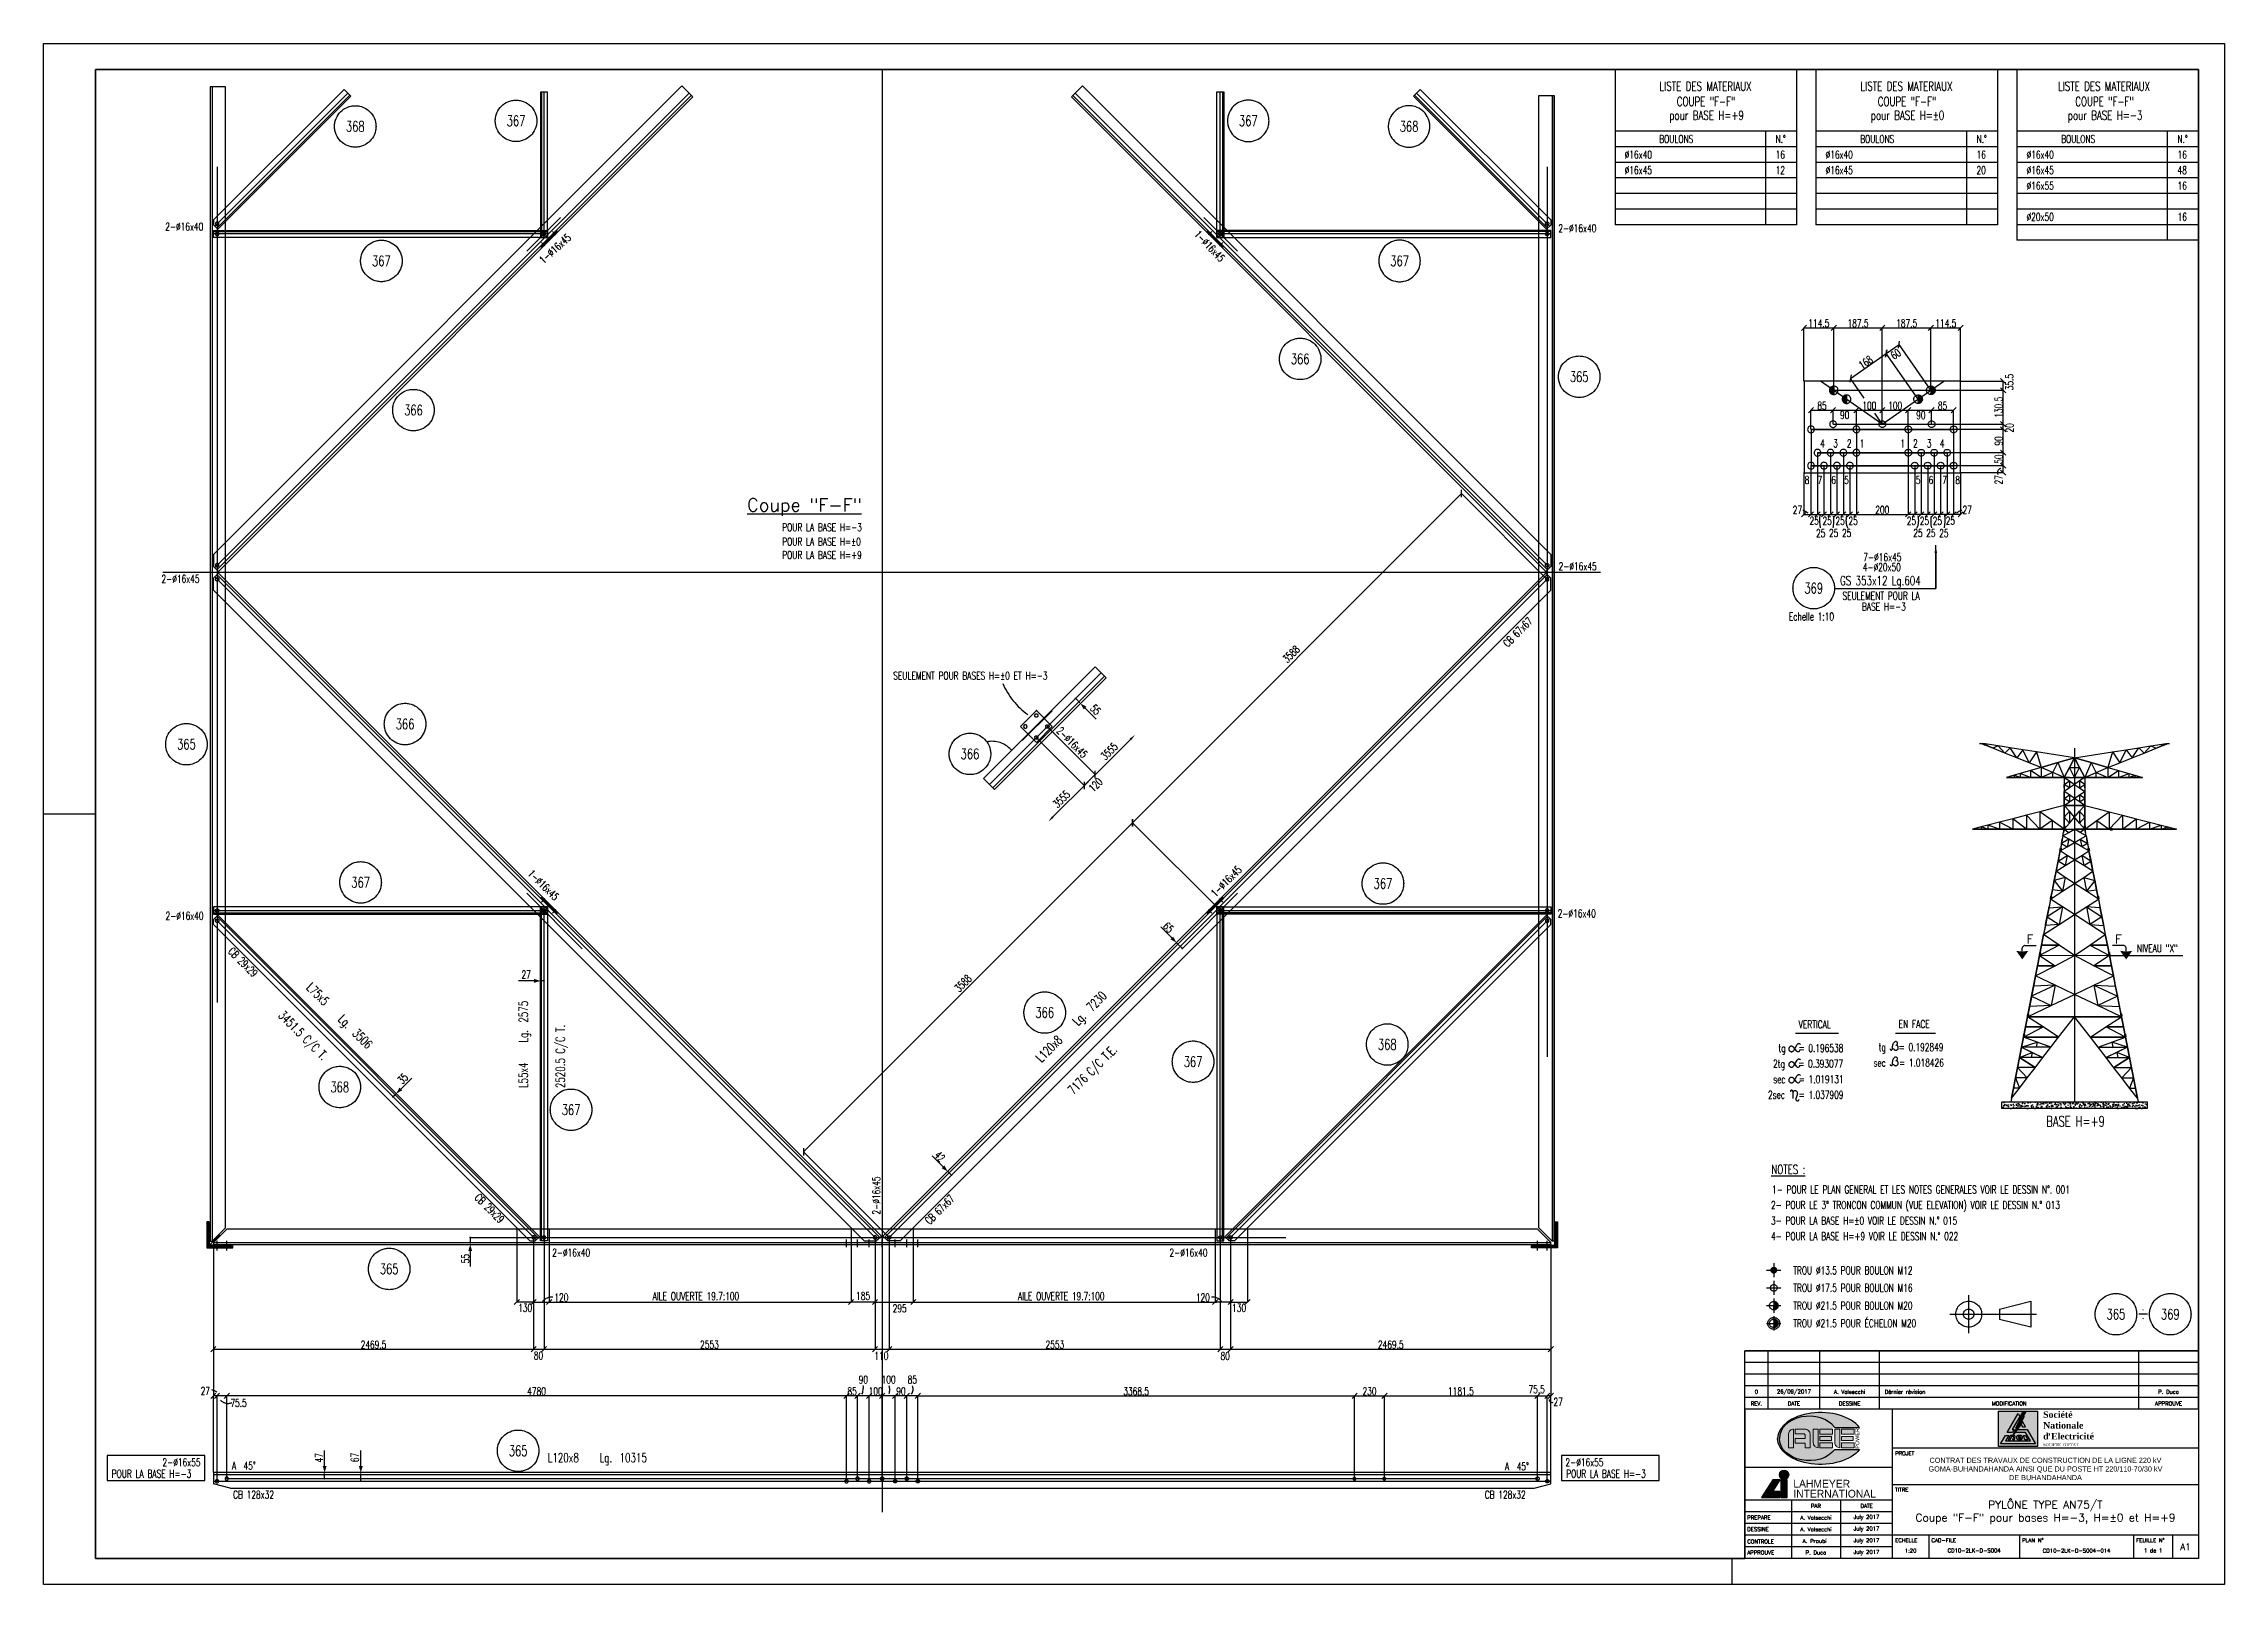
# Paper-space layout 'Layout1' of a CAD drawing. Extents: x 254 to 1095, y 83 to 677.
# The model-space entities are those that its viewports show. They can reach past a viewport. Long polylines and large blocks are cut down to what shows.
import ezdxf
from ezdxf.enums import TextEntityAlignment as Align

# ---------------------------------------------------------------- set-up
doc = ezdxf.new("R2010")
doc.units = 0
doc.header["$LTSCALE"] = 200
doc.header["$MEASUREMENT"] = 0
doc.linetypes.add('DASHDOT', pattern=[1, 0.5, -0.25, 0, -0.25])
doc.linetypes.add('DASHED', pattern=[0.75, 0.5, -0.25])
doc.layers.get('0').update_dxf_attribs({"linetype": 'CONTINUOUS'})
for name, color, linetype in [('ASSI', 6, 'CONTINUOUS'), ('BOLLINI_1', 7, 'CONTINUOUS'), ('FORI', 2, 'CONTINUOUS'), ('LINEA-MEDIA', 7, 'CONTINUOUS'), ('LINEA_ANG', 2, 'CONTINUOUS'), ('LINEE_PIASTRE', 2, 'CONTINUOUS'), ('LM', 7, 'CONTINUOUS'), ('LP', 3, 'CONTINUOUS'), ('LS', 7, 'CONTINUOUS'), ('LSP', 3, 'CONTINUOUS'), ('MZ', 6, 'DASHDOT'), ('NOTATION', 2, 'CONTINUOUS'), ('PIASTRE', 5, 'CONTINUOUS'), ('QT_MAL', 7, 'CONTINUOUS'), ('QT_MPR', 7, 'CONTINUOUS'), ('SELLO', 7, 'CONTINUOUS'), ('SELLO-MODIFI', 7, 'CONTINUOUS'), ('TRAT-Y', 7, 'DASHED')]:
    doc.layers.add(name, color=color, linetype=linetype)
doc.styles.add('ARIAL', font='arial.ttf')
doc.styles.add('QUOTE', font='ROMANS8.SHX', dxfattribs={"width": 0.7})
doc.styles.add('RD', font='ROMAND8.SHX', dxfattribs={"width": 0.7})
doc.styles.add('ROMANS', font='romans.shx', dxfattribs={"height": 2.5})
doc.styles.add('RQL', font='ROMANS8.SHX', dxfattribs={"width": 0.7})
doc.styles.add('RS', font='ROMANS8.shx', dxfattribs={"width": 0.7})
doc.styles.get("Standard").update_dxf_attribs({"font": 'ROMANS8.SHX', "width": 0.7})
doc.styles.add('SWIS', font='swissl.ttf')
doc.styles.add('TIMES', font='times.ttf')
doc.styles.add('TIMESNEGRITA', font='')
doc.styles.get('TIMESNEGRITA').set_extended_font_data('Times New Roman', bold=True)
doc.dimstyles.new('FRECCE1', dxfattribs={"dimtxt": 60, "dimasz": 6.66, "dimexe": 0, "dimexo": 0, "dimgap": 1, "dimtad": 1, "dimzin": 0, "dimdsep": 46, "dimtxsty": 'RS', "dimblk1": 'QUOTP', "dimblk2": 'QUOTF', "dimsah": 1, "dimcen": 0, "dimclrd": 2, "dimclre": 2, "dimclrt": 7, "dimadec": 0, "dimazin": 0, "dimtfac": 1, "dimtix": 1, "dimtmove": 2, "dimatfit": 3, "dimldrblk": 'QUOTP', "dimfxl": 1, "dimtolj": 1, "dimtzin": 0, "dimarcsym": 0})
doc.dimstyles.new('TRATTO', dxfattribs={"dimscale": 0, "dimtxt": 60, "dimasz": 40, "dimexe": 0, "dimexo": 0, "dimgap": 5, "dimtad": 1, "dimrnd": 0.5, "dimdsep": 46, "dimtxsty": 'RS', "dimblk1": 'OBLIQUE', "dimblk2": 'OBLIQUE', "dimsah": 1, "dimcen": 0.09, "dimclrd": 2, "dimclre": 2, "dimclrt": 7, "dimadec": 0, "dimazin": 0, "dimtfac": 1, "dimtix": 1, "dimtmove": 2, "dimatfit": 3, "dimfxl": 1, "dimtolj": 1, "dimtzin": 0, "dimarcsym": 0})
pattern_1 = [(45, (-86049.7576, -18928.583), (-3.535533906, 3.535533906), [])]

psp = doc.layouts.get("Layout1")

# ---------------------------------------------------------------- texts
at = {"layer": 'SELLO', "color": 2, "style": 'ROMANS'}
for s, height, p in [('REV.', 1.5, (914.86, 152.28)), ('DATE', 1.5, (929.36, 152.28)), ('DESSINE', 1.5, (950.86, 152.28)), ('MODIFICATION', 1.5, (1012.36, 152.28)), ('APPROUVE', 1.5, (1073.86, 152.28)), ('PAR', 1.5, (937.86, 112.78)), ('DATE', 1.5, (957.36, 112.78)), ('A. Valsecchi', 1.5, (937.86, 108.28)), ('A. Valsecchi', 1.5, (937.86, 103.78)), ('July 2017', 1.5, (957.36, 108.28)), ('July 2017', 1.5, (957.36, 103.78)), ('A. Proubi ', 1.5, (937.86, 99.28)), ('P. Duca', 1.5, (937.86, 94.78)), ('July 2017', 1.5, (957.36, 99.28)), ('July 2017', 1.5, (957.36, 94.78)), ('A1', 2.5, (1080.36, 97.03))]:
    psp.add_text(s, height=height, dxfattribs=at).set_placement(p, align=Align.MIDDLE)
for s, p in [('PROJET', (968.36, 133.03)), ('TITRE', (968.36, 119.03)), ('PREPARE', (911.36, 108.28)), ('DESSINE', (911.36, 103.78)), ('APPROUVE', (911.36, 94.78)), ('CONTROLE', (911.36, 99.03)), ('ECHELLE', (968.36, 99.53)), ('CAD-FILE', (982.36, 99.53)), ('PLAN N%%D', (1017.36, 99.53)), ('FEUILLE N%%D', (1061.36, 99.53))]:
    psp.add_text(s, height=1.5, dxfattribs=at).set_placement(p, align=Align.MIDDLE_LEFT)
for s, p in [('1:20', (974.36, 94.78)), ('CD10-2LK-D-S004', (998.86, 94.85)), ('1 de 1', (1067.86, 94.85))]:
    psp.add_text(s, height=1.5, dxfattribs=at).set_placement(p, align=Align.CENTER)
at = {"layer": 'SELLO', "color": 3, "style": 'ROMANS'}
psp.add_text('CD10-2LK-D-S004-014', height=1.5, dxfattribs=at).set_placement((1038.36, 94.78), align=Align.CENTER)
at = {"layer": 'SELLO', "attachment_point": 5}
for s, insert, char_height, style in [('{\\C2;CONTRAT DES TRAVAUX DE CONSTRUCTION DE LA LIGNE 220 kV GOMA-BUHANDAHANDA AINSI QUE DU POSTE HT 220/110-70/30 kV\\PDE BUHANDAHANDA}', (1026.36, 127.03), 2, 'ARIAL'), ('{\\C4;PYLÔNE TYPE AN75/T\\P\\C3;Coupe "F-F" pour bases H=-3, H=±0 et H=+9}', (1026.36, 110.28), 3, 'ROMANS')]:
    psp.add_mtext_dynamic_manual_height_columns(s, width=118, gutter_width=12.5, heights=[0], dxfattribs=dict(at, insert=insert, char_height=char_height, style=style))
at = {"layer": 'SELLO-MODIFI', "color": 2, "style": 'ROMANS'}
for s, p in [('0', (914.86, 156.78)), ('26/09/2017', (929.36, 156.78)), ('A. Valsecchi', (950.86, 156.78)), ('P. Duca', (1073.86, 156.78))]:
    psp.add_text(s, height=1.5, dxfattribs=at).set_placement(p, align=Align.MIDDLE)
psp.add_text('Dérnier révision', height=1.5, dxfattribs=at).set_placement((964.36, 156.78), align=Align.MIDDLE_LEFT)

msp = doc.modelspace()

# ---------------------------------------------------------------- texts
at = {"color": 7, "style": 'RS', "width": 0.7}
msp.add_text('NIVEAU "X"', height=60, dxfattribs=at).set_placement((549133.163, -15865.043))
at = {"layer": 'LINEA-MEDIA', "style": 'RS', "width": 0.7}
for s, p in [('VERTICAL', (546523.823, -16452.651)), ('EN FACE', (547295.4, -16449.821)), ('tg   = 0.196538', (546368.435, -16635.288)), ('tg   = 0.192849', (547140.736, -16628.045)), ('2tg   = 0.393077', (546326.963, -16755.289)), ('sec   = 1.019131', (546327.404, -16875.291)), ('sec   = 1.018426', (547100.909, -16748.046)), ('2sec   = 1.037909', (546287.34, -16995.292))]:
    msp.add_text(s, height=60.0007, dxfattribs=at).set_placement(p)
at = {"layer": 'LM', "style": 'RD', "width": 0.7}
for s, p in [('LISTE DES MATERIAUX', (545805.887, -9188.478)), ('LISTE DES MATERIAUX', (547355.887, -9188.478)), ('LISTE DES MATERIAUX', (548879.365, -9188.478)), ('pour BASE H=+9', (545813.718, -9424.483)), ('COUPE "F-F"', (545809.802, -9306.48)), ('pour BASE H=%%P0', (547363.718, -9424.483)), ('COUPE "F-F"', (547359.802, -9306.48)), ('pour BASE H=-3', (548887.196, -9424.483)), ('COUPE "F-F"', (548883.28, -9306.48))]:
    msp.add_text(s, height=69.993, dxfattribs=at).set_placement(p, align=Align.MIDDLE)
at = {"layer": 'LM', "color": 0, "style": 'RS', "width": 0.7}
for s, p in [('2- POUR LE 3° TRONCON COMMUN (VUE ELEVATION) VOIR LE DESSIN N.° 013', (546310.823, -17845.6)), ('1- POUR LE PLAN GENERAL ET LES NOTES GENERALES VOIR LE DESSIN N%%D. 001', (546318.996, -17725.6)), ('3- POUR LA BASE H=%%P0 VOIR LE DESSIN N.° 015', (546310.823, -17965.6)), ('4- POUR LA BASE H=+9 VOIR LE DESSIN N.° 022', (546310.823, -18085.6))]:
    msp.add_text(s, height=60, dxfattribs=at).set_placement(p)
at = {"layer": 'LM', "linetype": 'ByBlock', "style": 'RS', "width": 0.7}
for s, p in [('TROU %%C13.5 POUR BOULON M12', (546482.318, -18349.717)), ('TROU %%C17.5 POUR BOULON M16', (546482.357, -18483.499)), ('TROU %%C21.5 POUR BOULON M20', (546482.357, -18620.326)), ('TROU %%C21.5 POUR ÉCHELON M20', (546482.331, -18757.153))]:
    msp.add_text(s, height=60, dxfattribs=at).set_placement(p)
at = {"layer": 'LM', "char_height": 59.9916, "style": 'RD'}
for s, insert, attachment_point in [('BOULONS', (545448.625, -9596.098), 4), ('N.°', (546424.59, -9596.098), 6), ('BOULONS', (546998.625, -9596.098), 4), ('N.°', (547974.59, -9596.098), 6), ('BOULONS', (548548.625, -9596.098), 4), ('N.°', (549524.59, -9596.098), 6)]:
    msp.add_mtext(s, dxfattribs=dict(at, insert=insert, attachment_point=attachment_point))
at = {"layer": 'LS', "color": 7, "style": 'RS', "width": 0.7}
for s, height, p in [('∅16x40', 59.9916, (545181.962, -9746.06)), ('∅16x40', 59.9916, (546731.962, -9746.06)), ('∅16x40', 59.9916, (548281.962, -9746.06)), ('∅16x45', 59.9916, (545181.962, -9866.06)), ('∅16x45', 59.9916, (546731.962, -9866.06)), ('∅16x45', 59.9916, (548281.962, -9866.06)), ('∅16x55', 59.9916, (548281.962, -9986.044)), ('∅20x50', 59.9916, (548281.962, -10226.01)), ('POUR LA BASE H=-3', 60, (538684.494, -12619.952)), ('POUR LA BASE H=%%P0', 60, (538684.494, -12729.734)), ('POUR LA BASE H=+9', 60, (538684.494, -12833.734)), ('SEULEMENT POUR LA', 60, (546861.94, -13147.767)), ('Echelle 1:10', 60, (546447.819, -13307.559)), ('BASE H=-3', 60, (547012.134, -13231.14)), ('SEULEMENT POUR BASES H=%%P0 ET H=-3', 60, (539540.49, -13763.778)), ('AILE OUVERTE 19.7:100 ', 60, (537684.509, -18547.921)), ('AILE OUVERTE 19.7:100 ', 60, (540502.515, -18547.921)), ('POUR LA BASE H=-3', 60, (533512.882, -19917.616)), ('POUR LA BASE H=-3', 60, (544730.805, -19917.616))]:
    msp.add_text(s, height=height, dxfattribs=at).set_placement(p)
for s, p in [('16', (546418.301, -9746.06)), ('16', (547968.301, -9746.06)), ('16', (549518.301, -9746.06)), ('12', (546418.301, -9866.06)), ('20', (547968.301, -9866.06)), ('48', (549518.301, -9866.06)), ('16', (549518.301, -9986.044)), ('16', (549518.301, -10226.01))]:
    msp.add_text(s, height=59.9916, dxfattribs=at).set_placement(p, align=Align.RIGHT)
at = {"layer": 'LS', "color": 3, "style": 'RD'}
for s, height, p in [('%%UCoupe "F-F"', 100, (538854.901, -12433.211, -3346.012)), ('F', 66.667, (548308.107, -15764.045)), ('F', 66.667, (548990.555, -15764.045))]:
    msp.add_text(s, height=height, dxfattribs=at).set_placement(p, align=Align.MIDDLE)
at = {"layer": 'LS', "color": 7, "char_height": 60, "attachment_point": 5, "style": 'RS'}
for s, insert in [('\\A1;4', (546707.801, -11943.072)), ('\\A1;3', (546808.379, -11943.072)), ('\\A1;2', (546913.69, -11943.072)), ('\\A1;1', (547012.767, -11943.072)), ('\\A1;1', (547325.73, -11943.072)), ('\\A1;2', (547424.807, -11943.072)), ('\\A1;3', (547530.118, -11943.072)), ('\\A1;4', (547630.696, -11943.072)), ('\\A1;8', (546588.079, -12225.075)), ('\\A1;7', (546688.656, -12225.075)), ('\\A1;5', (546893.044, -12225.075)), ('\\A1;5', (547445.452, -12225.075)), ('\\A1;7', (547649.84, -12225.075)), ('\\A1;8', (547750.418, -12225.075))]:
    msp.add_mtext(s, dxfattribs=dict(at, insert=insert))
at = {"layer": 'LS', "color": 7, "char_height": 60, "width": 77.26875, "attachment_point": 5, "style": 'RS'}
for insert in [(546793.968, -12225.075), (547544.529, -12225.075)]:
    msp.add_mtext('\\A1;6', dxfattribs=dict(at, insert=insert))
at = {"layer": 'LS', "color": 3, "insert": (548660.08, -17169.937), "char_height": 80, "attachment_point": 5, "style": 'RD'}
msp.add_mtext('BASE H=+9', dxfattribs=at)
at = {"layer": 'NOTATION', "color": 0, "style": 'RS', "width": 0.7}
msp.add_text('%%uNOTES :', height=70, dxfattribs=at).set_placement((546312.84, -17575.799))
at = {"layer": 'QT_MPR', "color": 7, "char_height": 60, "attachment_point": 5, "rotation": 45, "style": 'RS'}
for insert in [(541206.854, -14317.036), (540838.155, -14685.734)]:
    msp.add_mtext('\\A1;3555', dxfattribs=dict(at, insert=insert))

# ---------------------------------------------------------------- blocks, each defined once
blk = doc.blocks.new('LOGO SNEL')
at = {"layer": 'SELLO'}
h = blk.add_hatch(color=170, dxfattribs=at)
h.paths.add_polyline_path([(-3.08, 6.8), (-18.08, 6.8), (-18.08, -6.8), (-3.08, -6.8)])
h.paths.add_polyline_path([(-7.65, 0.74), (-8.92, 0.74), (-9.49, 1.73), (-8.86, 2.83)], flags=16)
h.paths.add_polyline_path([(-8.27, 4.7), (-10.07, 1.41), (-9.68, 1.41), (-10.97, -0.35), (-7.02, -0.35), (-3.86, -5.82), (-17.3, -5.82), (-15.41, -2.54), (-14.14, -2.54), (-15.41, -4.72), (-5.76, -4.72), (-7.65, -1.44), (-11.77, -1.44), (-12.42, -2.33), (-11.14, 0.17), (-11.49, 0.35), (-10.07, 3.14), (-10.42, 3.31), (-8.86, 6.38), (-7.61, 6.48), (-8.59, 4.7)], flags=16)
h.paths.add_polyline_path([(-9.95, 4.72), (-12.88, -0.35), (-12.1, -0.35), (-12.73, -1.44), (-14.78, -1.44), (-10.58, 5.82)], flags=16)
h.paths.add_polyline_path([(-7.7, -2.54), (-6.81, -4.26), (-7.9, -4.26), (-8.53, -2.54)], flags=16)
h.paths.add_polyline_path([(-9.03, -2.9), (-8.93, -3.09), (-8.86, -3.32), (-8.85, -3.52), (-10.41, -3.52), (-10.38, -3.67), (-10.3, -3.76), (-10.29, -3.77), (-10.2, -3.81), (-10.08, -3.83), (-9.99, -3.84), (-9.86, -3.83), (-9.77, -3.8), (-9.67, -3.74), (-9.65, -3.71), (-8.86, -3.71), (-8.93, -3.87), (-9.08, -4.03), (-9.28, -4.14), (-9.49, -4.2), (-9.66, -4.23), (-9.86, -4.25), (-10.11, -4.26), (-10.37, -4.23), (-10.59, -4.18), (-10.79, -4.09), (-10.93, -3.99), (-11.07, -3.83), (-11.15, -3.62), (-11.17, -3.41), (-11.16, -3.21), (-11.09, -3), (-10.99, -2.87), (-10.89, -2.77), (-10.75, -2.68), (-10.55, -2.6), (-10.31, -2.55), (-10.07, -2.54), (-9.82, -2.54), (-9.57, -2.58), (-9.36, -2.66), (-9.18, -2.76)], flags=16)
h.paths.add_polyline_path([(-9.62, -3.12), (-9.59, -3.23), (-10.45, -3.23), (-10.38, -3.1), (-10.27, -3), (-10.12, -2.96), (-9.95, -2.95), (-9.73, -2.99)], flags=0)
h.paths.add_polyline_path([(-12.73, -2.84), (-12.72, -2.84, -0.53324), (-12.35, -3.38), (-12.71, -4.26), (-11.93, -4.26), (-11.72, -3.03, 0.387199), (-12, -2.58, 0.188481), (-12.93, -2.68), (-12.87, -2.54), (-13.47, -2.54), (-14.36, -4.26), (-13.57, -4.26), (-13.09, -3.08, -0.304428)], flags=16)
h = blk.add_hatch(color=50, dxfattribs=at)
h.paths.add_polyline_path([(-14.78, -1.44), (-12.73, -1.44), (-12.1, -0.35), (-12.88, -0.35), (-9.95, 4.72), (-10.58, 5.82)])
h.paths.add_polyline_path([(-8.86, 2.83), (-9.49, 1.73), (-8.92, 0.74), (-7.65, 0.74)])
h.paths.add_polyline_path([(-10.97, -0.35), (-11.77, -1.44), (-7.65, -1.44), (-5.76, -4.72), (-15.41, -4.72), (-14.14, -2.54), (-15.41, -2.54), (-17.3, -5.82), (-3.86, -5.82), (-7.02, -0.35)])
h.paths.add_polyline_path([(-7.7, -2.54), (-8.53, -2.54), (-7.9, -4.26), (-6.81, -4.26)], flags=17)
h.paths.add_polyline_path([(-8.95, -3.05), (-9.01, -2.95), (-9.07, -2.87), (-9.15, -2.79), (-9.23, -2.73), (-9.31, -2.68), (-9.41, -2.64), (-9.52, -2.6), (-9.63, -2.57), (-9.76, -2.55), (-9.89, -2.54), (-10.03, -2.54), (-10.11, -2.54), (-10.24, -2.55), (-10.37, -2.56), (-10.49, -2.59), (-10.6, -2.62), (-10.7, -2.66), (-10.79, -2.71), (-10.87, -2.76), (-10.9, -2.79), (-10.99, -2.87), (-11.05, -2.95), (-11.11, -3.05), (-11.14, -3.16), (-11.17, -3.27), (-11.17, -3.4), (-11.17, -3.44), (-11.16, -3.56), (-11.13, -3.67), (-11.09, -3.78), (-11.03, -3.87), (-10.96, -3.96), (-10.87, -4.03), (-10.83, -4.06), (-10.74, -4.11), (-10.64, -4.16), (-10.54, -4.19), (-10.42, -4.22), (-10.3, -4.24), (-10.17, -4.25), (-10.03, -4.26), (-9.92, -4.25), (-9.78, -4.25), (-9.66, -4.23), (-9.54, -4.21), (-9.43, -4.19), (-9.33, -4.15), (-9.24, -4.12), (-9.14, -4.06), (-9.04, -3.99), (-8.97, -3.91), (-8.91, -3.81), (-8.86, -3.71), (-9.62, -3.71), (-9.8, -3.82), (-10.04, -3.84), (-10.27, -3.79), (-10.38, -3.67), (-10.41, -3.52), (-8.85, -3.52), (-8.86, -3.38), (-8.88, -3.26), (-8.91, -3.15)], flags=17)
h.paths.add_polyline_path([(-9.59, -3.23), (-10.45, -3.23), (-10.38, -3.1), (-10.27, -3), (-10.12, -2.96), (-9.95, -2.95), (-9.73, -2.99), (-9.62, -3.12)], flags=16)
h.paths.add_polyline_path([(-12.35, -3.38), (-12.71, -4.26), (-11.93, -4.26), (-11.72, -3.03, 0.387199), (-12, -2.58, 0.188481), (-12.93, -2.68), (-12.87, -2.54), (-13.47, -2.54), (-14.36, -4.26), (-13.57, -4.26), (-13.09, -3.08, -0.304428), (-12.73, -2.84), (-12.72, -2.84, -0.53324)], flags=17)
blk.add_hatch(color=10, dxfattribs=at).paths.add_polyline_path([(-11.14, 0.17), (-11.49, 0.35), (-10.07, 3.14), (-10.42, 3.31), (-8.86, 6.38), (-7.61, 6.48), (-8.59, 4.7), (-8.27, 4.7), (-10.07, 1.41), (-9.68, 1.41), (-12.42, -2.33)])
at = {"layer": 'SELLO', "color": 170}
blk.add_lwpolyline([(-18.08, 6.8), (-3.08, 6.8), (-3.08, -6.8), (-18.08, -6.8)], close=True, dxfattribs=at)
at = {"layer": 'SELLO', "color": 50}
for points in [[(-14.78, -1.44), (-10.58, 5.82), (-9.95, 4.72), (-12.88, -0.35), (-12.1, -0.35), (-12.73, -1.44)], [(-8.92, 0.74), (-7.65, 0.74), (-8.86, 2.83), (-9.49, 1.73)], [(-10.9, -2.79), (-10.99, -2.87), (-11.05, -2.95), (-11.11, -3.05), (-11.14, -3.16), (-11.17, -3.27), (-11.17, -3.4), (-11.17, -3.44), (-11.16, -3.56), (-11.13, -3.67), (-11.09, -3.78), (-11.03, -3.87), (-10.96, -3.96), (-10.87, -4.03), (-10.83, -4.06), (-10.74, -4.11), (-10.64, -4.16), (-10.54, -4.19), (-10.42, -4.22), (-10.3, -4.24), (-10.17, -4.25), (-10.03, -4.26), (-9.92, -4.25), (-9.78, -4.25), (-9.66, -4.23), (-9.54, -4.21), (-9.43, -4.19), (-9.33, -4.15), (-9.24, -4.12), (-9.14, -4.06), (-9.04, -3.99), (-8.97, -3.91), (-8.91, -3.81), (-8.86, -3.71), (-9.65, -3.71), (-9.67, -3.74), (-9.77, -3.8), (-9.86, -3.83), (-9.99, -3.84), (-10.08, -3.83), (-10.2, -3.81), (-10.29, -3.77), (-10.3, -3.76), (-10.38, -3.67), (-10.41, -3.52), (-8.85, -3.52), (-8.86, -3.38), (-8.88, -3.26), (-8.91, -3.15), (-8.95, -3.05), (-9.01, -2.95), (-9.07, -2.87), (-9.15, -2.79), (-9.23, -2.73), (-9.31, -2.68), (-9.41, -2.64), (-9.52, -2.6), (-9.63, -2.57), (-9.76, -2.55), (-9.89, -2.54), (-10.03, -2.54), (-10.11, -2.54), (-10.24, -2.55), (-10.37, -2.56), (-10.49, -2.59), (-10.6, -2.62), (-10.7, -2.66), (-10.79, -2.71), (-10.87, -2.76)], [(-9.99, -2.95), (-10.12, -2.96), (-10.23, -2.99), (-10.29, -3.02), (-10.38, -3.1), (-10.43, -3.2), (-10.44, -3.23), (-9.59, -3.23), (-9.62, -3.12), (-9.7, -3.03), (-9.71, -3.02), (-9.8, -2.97), (-9.92, -2.95)], [(-6.81, -4.26), (-7.9, -4.26), (-8.53, -2.54), (-7.7, -2.54)]]:
    blk.add_lwpolyline(points, close=True, dxfattribs=at)
at = {"layer": 'SELLO', "color": 10}
blk.add_lwpolyline([(-11.14, 0.17), (-11.49, 0.35), (-10.07, 3.14), (-10.42, 3.31), (-8.86, 6.38), (-7.61, 6.48), (-8.59, 4.7), (-8.27, 4.7), (-10.07, 1.41), (-9.68, 1.41), (-12.42, -2.33)], close=True, dxfattribs=at)
at = {"layer": 'SELLO', "color": 50}
blk.add_lwpolyline([(-10.97, -0.35), (-7.02, -0.35), (-3.86, -5.82), (-17.3, -5.82), (-15.41, -2.54), (-14.14, -2.54), (-15.41, -4.72), (-5.76, -4.72), (-7.65, -1.44), (-11.77, -1.44)], dxfattribs=at)
blk.add_lwpolyline([(-12.73, -2.84), (-12.72, -2.84, -0.53324), (-12.35, -3.38), (-12.71, -4.26), (-11.93, -4.26), (-11.72, -3.03, 0.387199), (-12, -2.58, 0.188481), (-12.93, -2.68), (-12.87, -2.54), (-13.47, -2.54), (-14.36, -4.26), (-13.57, -4.26), (-13.09, -3.08, -0.304428)], format="xyb", close=True, dxfattribs=at)
at = {"layer": 'SELLO'}
for s, height, style, p in [('SOCIETE  D ETAT', 1.0938, 'TIMES', (-0.9, -6.16)), (',', 2.5, 'TIMESNEGRITA', (1, -1.03)), (',', 1.09, 'TIMES', (7.74, -5.24))]:
    blk.add_text(s, height=height, dxfattribs=dict(at, style=style)).set_placement(p, align=Align.MIDDLE_LEFT)
at = {"layer": 'SELLO', "insert": (-0.9, 1.28), "char_height": 2.5, "width": 21.0938, "attachment_point": 4, "style": 'TIMESNEGRITA'}
blk.add_mtext('Société\\PNationale\\Pd Electricité', dxfattribs=at)
blk = doc.blocks.new('LOGO LAHMEYER')
at = {"layer": 'SELLO', "true_color": 0x231f20}
h = blk.add_hatch(color=250, dxfattribs=at)
h.dxf.hatch_style = 1
h.paths.add_polyline_path([(-14.55, -5.31), (-12.12, -5.31), (-12.12, 1.57), (-14.55, 1.57)])
h.paths.add_polyline_path([(-14.98, -5.31), (-14.98, -2.89), (-17.59, -2.89), (-14.81, 1.57), (-17.67, 1.57), (-21.98, -5.31)])
at = {"layer": 'SELLO', "true_color": 0xee1c25}
h = blk.add_hatch(color=240, dxfattribs=at)
h.dxf.hatch_style = 1
edge = h.paths.add_edge_path()
edge.add_arc((-13.33, 3.51), 1.8, 0, 360)
at = {"layer": 'SELLO', "color": 250, "true_color": 0x231f20}
for points in [[(-14.98, -5.31), (-14.98, -2.89), (-17.59, -2.89), (-14.81, 1.57), (-17.67, 1.57), (-21.98, -5.31)], [(-14.55, -5.31), (-12.12, -5.31), (-12.12, 1.57), (-14.55, 1.57)]]:
    blk.add_lwpolyline(points, close=True, dxfattribs=at)
at = {"layer": 'SELLO', "color": 240, "true_color": 0xee1c25}
blk.add_circle((-13.33, 3.51), 1.8, dxfattribs=at)
at = {"layer": 'SELLO', "color": 250, "true_color": 0x231f20, "style": 'ARIAL', "width": 0.95}
blk.add_text('LAHMEYER', height=3, dxfattribs=at).set_placement((-9.74, 1.57), align=Align.TOP_LEFT)
blk.add_text('INTERNATIONAL', height=3, dxfattribs=at).set_placement((-9.74, -6.2), align=Align.BOTTOM_LEFT)
blk = doc.blocks.new('LOGO AEE')
at = {"layer": 'SELLO', "true_color": 0x2e4894, "transparency": 33554687}
h = blk.add_hatch(color=167, dxfattribs=at)
h.dxf.hatch_style = 1
edge = h.paths.add_edge_path()
edge.add_ellipse((0.8, 0), major_axis=(-16.61, 0), ratio=0.602151, start_angle=205.37693, end_angle=360)
edge.add_ellipse((0.8, 0), major_axis=(-16.61, 0), ratio=0.602151, start_angle=0, end_angle=154.62307)
edge.add_line((15.81, -4.29), (6.23, -4.29))
edge.add_ellipse((-3.66, 0), major_axis=(-11.43, 0), ratio=0.75, start_angle=0, end_angle=150, ccw=False)
edge.add_ellipse((-3.66, 0), major_axis=(-11.43, 0), ratio=0.75, start_angle=210, end_angle=360, ccw=False)
edge.add_line((6.23, 4.29), (15.81, 4.29))
at = {"layer": 'SELLO', "lineweight": 0, "true_color": 0x615b56}
h = blk.add_hatch(color=251, dxfattribs=at)
h.dxf.hatch_style = 1
h.paths.add_polyline_path([(13.74, 3.57), (8.83, 3.57), (8.83, 1.68), (13.74, 1.68)])
h.paths.add_polyline_path([(8.18, 3.57), (6.3, 3.57), (6.3, -1.63), (6.32, -1.93), (6.41, -2.33), (6.59, -2.68), (6.85, -3.01), (7.04, -3.19), (7.39, -3.4), (7.77, -3.53), (8.18, -3.57)])
h.paths.add_polyline_path([(13.33, 0.77), (8.83, 0.77), (8.83, -0.76), (13.33, -0.76)])
h.paths.add_polyline_path([(13.74, -1.73), (8.83, -1.73), (8.83, -3.57), (13.74, -3.57)])
h.paths.add_polyline_path([(5.41, 3.57), (0.49, 3.57), (0.49, 1.68), (5.41, 1.68)])
h.paths.add_polyline_path([(-0.15, 3.57), (-2.03, 3.57), (-2.03, -1.63), (-2.01, -1.93), (-1.91, -2.33), (-1.74, -2.68), (-1.48, -3.01), (-1.29, -3.19), (-0.94, -3.4), (-0.56, -3.53), (-0.15, -3.57)])
h.paths.add_polyline_path([(5, 0.77), (0.49, 0.77), (0.49, -0.76), (5, -0.76)])
h.paths.add_polyline_path([(5.41, -1.73), (0.49, -1.73), (0.49, -3.57), (5.41, -3.57)])
h.paths.add_polyline_path([(-9.67, 3.57), (-9.93, 3.56), (-10.33, 3.47), (-10.69, 3.29), (-11.01, 3.04), (-11.17, 2.88), (-11.38, 2.54), (-11.51, 2.15), (-11.55, 1.73), (-11.55, -3.57), (-9.67, -3.57)])
h.paths.add_polyline_path([(-5.34, 3.57), (-9.04, 3.57), (-9.04, 1.73), (-5.77, 1.73), (-5.59, 1.73), (-5.26, 1.56), (-5.2, 1.45), (-5.13, 1.02), (-5.13, -0.02), (-9.04, -0.02), (-9.04, -1.84), (-5.13, -1.84), (-5.13, -3.57), (-3.3, -3.57), (-3.3, 1.73), (-3.31, 1.99), (-3.41, 2.38), (-3.61, 2.73), (-3.89, 3.04), (-4.15, 3.25), (-4.51, 3.43), (-4.91, 3.54)])
at = {"layer": 'SELLO', "color": 251, "lineweight": 0, "true_color": 0x615b56}
for points in [[(-9.67, 3.57), (-9.93, 3.56), (-10.33, 3.47), (-10.69, 3.29), (-11.01, 3.04), (-11.17, 2.88), (-11.38, 2.54), (-11.51, 2.15), (-11.55, 1.73), (-11.55, -3.57), (-9.67, -3.57)], [(-5.34, 3.57), (-9.04, 3.57), (-9.04, 1.73), (-5.77, 1.73), (-5.59, 1.73), (-5.26, 1.56), (-5.2, 1.45), (-5.13, 1.02), (-5.13, -0.02), (-9.04, -0.02), (-9.04, -1.84), (-5.13, -1.84), (-5.13, -3.57), (-3.3, -3.57), (-3.3, 1.73), (-3.31, 1.99), (-3.41, 2.38), (-3.61, 2.73), (-3.89, 3.04), (-4.15, 3.25), (-4.51, 3.43), (-4.91, 3.54)], [(-0.15, 3.57), (-2.03, 3.57), (-2.03, -1.63), (-2.01, -1.93), (-1.91, -2.33), (-1.74, -2.68), (-1.48, -3.01), (-1.29, -3.19), (-0.94, -3.4), (-0.56, -3.53), (-0.15, -3.57)], [(5.41, 3.57), (0.49, 3.57), (0.49, 1.68), (5.41, 1.68)], [(5, 0.77), (0.49, 0.77), (0.49, -0.76), (5, -0.76)], [(8.18, 3.57), (6.3, 3.57), (6.3, -1.63), (6.32, -1.93), (6.41, -2.33), (6.59, -2.68), (6.85, -3.01), (7.04, -3.19), (7.39, -3.4), (7.77, -3.53), (8.18, -3.57)], [(13.74, 3.57), (8.83, 3.57), (8.83, 1.68), (13.74, 1.68)], [(13.33, 0.77), (8.83, 0.77), (8.83, -0.76), (13.33, -0.76)], [(5.41, -1.73), (0.49, -1.73), (0.49, -3.57), (5.41, -3.57)], [(13.74, -1.73), (8.83, -1.73), (8.83, -3.57), (13.74, -3.57)]]:
    blk.add_lwpolyline(points, close=True, dxfattribs=at)
at = {"layer": 'SELLO', "color": 167, "true_color": 0x2e4894}
for points in [[(6.23, 4.29), (15.81, 4.29)], [(6.23, -4.29), (15.81, -4.29)]]:
    blk.add_lwpolyline(points, dxfattribs=at)
for centre, major_axis, ratio, start_param in [((0.8, 0), (-16.61, 0), 0.602151, 3.584504), ((-3.66, 0), (-11.43, 0), 0.75, 3.665191)]:
    blk.add_ellipse(centre, major_axis=major_axis, ratio=ratio, start_param=start_param, end_param=6.283185, dxfattribs=at)
at = {"layer": 'SELLO', "color": 167, "true_color": 0x2e4894, "extrusion": (0, 0, -1)}
for centre, major_axis, ratio, start_param in [((-3.66, 0), (-11.43, 0), 0.75, 3.665191), ((0.8, 0), (-16.61, 0), 0.602151, 3.584504)]:
    blk.add_ellipse(centre, major_axis=major_axis, ratio=ratio, start_param=start_param, end_param=6.283185, dxfattribs=at)
at = {"layer": 'SELLO', "color": 13, "true_color": 0xd3505e, "style": 'SWIS'}
blk.add_text('POWER', height=1.5, rotation=90, dxfattribs=at).set_placement((14.91, 0), align=Align.MIDDLE)
blk = doc.blocks.new('16')
blk.add_circle((0, 0), 1)
blk = doc.blocks.new('ASSE98')
blk.add_line((0, 0), (1, 0))
at = {"color": 7, "flags": 1}
for tag, p in [('LAV1', (3.0743, 6.8285)), ('LAV2', (3.0743, 6.4951)), ('LAV3', (3.0743, 6.1618)), ('LAV4', (3.0743, 5.8285)), ('LAV5', (3.0743, 5.4951)), ('LAV6', (3.0743, 5.1618)), ('LAV7', (3.0743, 4.8285)), ('LAV8', (3.0743, 4.4951)), ('LAV9', (3.0743, 4.1618)), ('LAV10', (3.0743, 3.8285))]:
    blk.add_attdef(tag, p, '', height=0.2, dxfattribs=at)
at = {"color": 7, "style": 'QUOTE', "width": 0.5, "flags": 1}
for tag, p in [('TI', (1.3831, 6.8273)), ('DI_S', (1.3831, 6.4218)), ('D_S', (1.3831, 6.0209)), ('E_S', (1.3831, 5.6806)), ('NFORI', (1.3645, 5.2979)), ('ALAR', (1.3635, 4.9325)), ('FAM', (1.3775, 4.5465)), ('ALA', (1.3831, 4.1926)), ('DISP2', (1.3831, 3.8497)), ('DISP1', (1.3831, 3.5069)), ('PINZAF', (1.3831, 3.164)), ('PINZAI', (1.3831, 2.8211)), ('TRP', (1.3831, 2.4783)), ('NP', (1.3831, 2.1354)), ('SV', (1.3831, 1.7926)), ('PESO', (1.3831, 1.4497)), ('QUA', (1.3831, 1.1069)), ('LUN', (1.3831, 0.764)), ('PROF', (1.3831, 0.4211)), ('POS', (1.3831, 0.0783))]:
    blk.add_attdef(tag, p, '', height=0.2, dxfattribs=at)
blk = doc.blocks.new('_OBLIQUE')
at = {"color": 0, "linetype": 'ByBlock'}
blk.add_line((-0.5, -0.5), (0.5, 0.5), dxfattribs=at)
blk = doc.blocks.new('*D11')
at = {"layer": 'QT_MPR', "color": 2, "lineweight": -2, "transparency": 16777216}
for p, q in [((543923, -12330), (541386, -14867)), ((544584, -12991), (543923, -12330)), ((542074, -15555), (541386, -14867))]:
    blk.add_line(p, q, dxfattribs=at)
at = {"layer": 'QT_MPR', "color": 2, "lineweight": -2, "transparency": 16777216, "xscale": 40, "yscale": 40, "zscale": 40}
for p, rotation in [((543923, -12330), 45.00000000002957), ((541386, -14867), 225.0000000000296)]:
    blk.add_blockref('_OBLIQUE', p, dxfattribs=dict(at, rotation=rotation))
at = {"layer": 'QT_MPR', "color": 7, "transparency": 16777216, "insert": (542610, -13567), "char_height": 60, "attachment_point": 5, "rotation": 45, "style": 'RS'}
blk.add_mtext('\\A1;3588', dxfattribs=at)
blk = doc.blocks.new('*D12')
at = {"layer": 'QT_MPR', "color": 2, "lineweight": -2, "transparency": 16777216}
for p, q in [((541386, -14867), (538849, -17404)), ((542074, -15555), (541386, -14867)), ((539510, -18065), (538849, -17404))]:
    blk.add_line(p, q, dxfattribs=at)
at = {"layer": 'QT_MPR', "color": 2, "lineweight": -2, "transparency": 16777216, "xscale": 40, "yscale": 40, "zscale": 40}
for p, rotation in [((541386, -14867), 45.00000000002957), ((538849, -17404), 225.0000000000296)]:
    blk.add_blockref('_OBLIQUE', p, dxfattribs=dict(at, rotation=rotation))
at = {"layer": 'QT_MPR', "color": 7, "transparency": 16777216, "insert": (540079, -16106), "char_height": 60, "attachment_point": 5, "rotation": 45, "style": 'RS'}
blk.add_mtext('\\A1;3588', dxfattribs=at)
blk = doc.blocks.new('QUOTP')
at = {"layer": 'ASSI', "color": 2, "const_width": 1.07}
blk.add_lwpolyline([(-0.5, 0, 1), (0.5, 0, 1)], format="xyb", close=True, dxfattribs=at)
blk = doc.blocks.new('QUOTF')
at = {"layer": 'LS', "color": 2}
blk.add_line((7.5, 0), (25.5, 0), dxfattribs=at)
blk.add_solid([(7.5, 2.25), (0, 0), (7.5, -2.25)], dxfattribs=at)
blk = doc.blocks.new('*D13')
at = {"layer": 'QT_MAL', "color": 2, "lineweight": -2, "transparency": 16777216}
for p, q in [((539960, -17556), (539960, -17556)), ((539985, -17581), (539965, -17560)), ((539990, -17585), (539990, -17585))]:
    blk.add_line(p, q, dxfattribs=at)
at = {"layer": 'QT_MAL', "color": 2, "lineweight": -2, "transparency": 16777216, "xscale": 6.66, "yscale": 6.66, "zscale": 6.66}
for name, p, rotation in [('QUOTF', (539960, -17556), 135.0000000000295), ('QUOTP', (539990, -17585), 315.0000000000295)]:
    blk.add_blockref(name, p, dxfattribs=dict(at, rotation=rotation))
at = {"layer": 'QT_MAL', "color": 7, "transparency": 16777216, "insert": (539900, -17441), "char_height": 60, "attachment_point": 5, "rotation": 315, "style": 'RS'}
blk.add_mtext('\\A1;42', dxfattribs=at)
blk = doc.blocks.new('xxx')
blk.add_circle((0, 0), 8)
at = {"color": 3, "style": 'RQL', "width": 0.7}
blk.add_attdef('POS', text='', height=4, dxfattribs=at).set_placement((0, 0), align=Align.MIDDLE)
at = {"style": 'RQL', "width": 0.7, "flags": 1}
blk.add_attdef('TIPO', (-0.39, -8.66), '', height=2, dxfattribs=at)
at = {"color": 3, "style": 'RQL', "width": 0.7, "flags": 1}
blk.add_attdef('POS1', (-0.39, -5.42), '', height=2, dxfattribs=at)
blk = doc.blocks.new('*D14')
at = {"layer": 'QT_MAL', "color": 2, "lineweight": -2, "transparency": 16777216}
for p, q in [((541724, -15791), (541724, -15791)), ((541766, -15833), (541729, -15796)), ((541770, -15837), (541770, -15837))]:
    blk.add_line(p, q, dxfattribs=at)
at = {"layer": 'QT_MAL', "color": 2, "lineweight": -2, "transparency": 16777216, "xscale": 6.66, "yscale": 6.66, "zscale": 6.66}
for name, p, rotation in [('QUOTF', (541724, -15791), 135.0000000000295), ('QUOTP', (541770, -15837), 315.0000000000295)]:
    blk.add_blockref(name, p, dxfattribs=dict(at, rotation=rotation))
at = {"layer": 'QT_MAL', "color": 7, "transparency": 16777216, "insert": (541663, -15675), "char_height": 60, "attachment_point": 5, "rotation": 315, "style": 'RS'}
blk.add_mtext('\\A1;65', dxfattribs=at)
blk = doc.blocks.new('MRKR_98')
blk.add_point((0, 0))
at = {"color": 7, "style": 'QUOTE', "width": 0.5, "flags": 1}
for tag, p in [('AUX2', (3.71, 4.93)), ('NFORI', (3.72, 5.3)), ('TI', (3.73, 6.83)), ('AUX1', (3.73, 4.19)), ('DI_S', (3.73, 6.42)), ('D_S', (3.73, 6.02)), ('E_S', (3.73, 5.68)), ('FAM', (3.73, 4.55)), ('COMMESSA', (3.73, 3.85)), ('MD', (3.73, 3.51)), ('MP', (3.73, 3.16)), ('LARGHEZZA', (3.73, 2.82)), ('SPESSORE', (3.73, 2.48)), ('NP', (3.73, 2.14)), ('SV', (3.73, 1.79)), ('PESO', (3.73, 1.45)), ('QUA', (3.73, 1.11)), ('LUN', (3.73, 0.76)), ('PROF', (3.73, 0.42)), ('POS', (3.73, 0.08))]:
    blk.add_attdef(tag, p, '', height=0.2, dxfattribs=at)
at = {"color": 7, "flags": 1}
for tag, p in [('LAV1', (5.26, 6.88)), ('LAV2', (5.26, 6.55)), ('LAV3', (5.26, 6.21)), ('LAV4', (5.26, 5.88)), ('LAV5', (5.26, 5.55)), ('LAV6', (5.26, 5.21)), ('LAV7', (5.26, 4.88)), ('LAV8', (5.26, 4.55)), ('LAV9', (5.26, 4.21)), ('LAV10', (5.26, 3.88))]:
    blk.add_attdef(tag, p, '', height=0.2, dxfattribs=at)
blk = doc.blocks.new('20')
at = {"color": 0}
for p, q in [((0, 0.98), (0.02, 1)), ((0, 0.94), (0.06, 1)), ((1, -0.01), (0, 0.99)), ((0, 0.89), (0.1, 0.99)), ((0, 0.85), (0.14, 0.99)), ((0, 0.8), (0.18, 0.98)), ((0, 0.76), (0.22, 0.98)), ((0, 0.71), (0.25, 0.97)), ((0, 0.67), (0.29, 0.96)), ((1, -0.05), (0, 0.95)), ((0, 0.62), (0.32, 0.95)), ((0, 0.58), (0.36, 0.93)), ((0, 0.53), (0.39, 0.92)), ((0, 0.49), (0.42, 0.91)), ((1, -0.09), (0, 0.9)), ((0, 0.44), (0.45, 0.89)), ((0, 0.4), (0.48, 0.88)), ((0.99, -0.13), (0, 0.86)), ((0, 0.35), (0.51, 0.86)), ((0, 0.31), (0.54, 0.84)), ((0, 0.26), (0.56, 0.83)), ((0.99, -0.17), (0, 0.81)), ((0, 0.22), (0.59, 0.81)), ((0, 0.17), (0.61, 0.79)), ((0.98, -0.21), (0, 0.77)), ((0, 0.13), (0.64, 0.77)), ((0, 0.08), (0.66, 0.75)), ((0, 0.04), (0.69, 0.73)), ((0.97, -0.25), (0, 0.72)), ((0, -0.01), (0.71, 0.7)), ((0.96, -0.28), (0, 0.68)), ((0, -0.05), (0.73, 0.68)), ((0, -0.1), (0.75, 0.66)), ((0.95, -0.32), (0, 0.63)), ((0, -0.14), (0.77, 0.63)), ((0, -0.19), (0.79, 0.61)), ((0.94, -0.35), (0, 0.59)), ((0, -0.23), (0.81, 0.58)), ((0, -0.28), (0.83, 0.56)), ((0.92, -0.38), (0, 0.54)), ((0, -0.32), (0.85, 0.53)), ((0.91, -0.41), (0, 0.5)), ((0, -0.36), (0.87, 0.5)), ((0, -0.41), (0.88, 0.47)), ((0.9, -0.44), (0, 0.45)), ((0, -0.45), (0.9, 0.44)), ((0.88, -0.47), (0, 0.41)), ((0, -0.5), (0.91, 0.41)), ((0, -0.54), (0.92, 0.38)), ((0.87, -0.5), (0, 0.36)), ((0, -0.59), (0.94, 0.35)), ((0.85, -0.53), (0, 0.32)), ((0, -0.63), (0.95, 0.31)), ((0, -0.68), (0.96, 0.28)), ((0.83, -0.56), (0, 0.27)), ((0, -0.72), (0.97, 0.25)), ((0.81, -0.58), (0, 0.23)), ((0, -0.77), (0.98, 0.21)), ((0.79, -0.61), (0, 0.18)), ((0, -0.81), (0.99, 0.17)), ((0.77, -0.63), (0, 0.14)), ((0, -0.86), (0.99, 0.13)), ((0.75, -0.66), (0, 0.09)), ((0, -0.9), (1, 0.09)), ((0.73, -0.68), (0, 0.05)), ((0, -0.95), (1, 0.05)), ((0.71, -0.7), (0, 0.01)), ((0, -0.99), (1, 0.01)), ((1, 0.04), (0.04, 1)), ((1, 0.09), (0.09, 1)), ((0.99, 0.14), (0.14, 0.99)), ((0.98, 0.19), (0.19, 0.98)), ((0.97, 0.25), (0.25, 0.97)), ((0.95, 0.31), (0.31, 0.95)), ((0.92, 0.38), (0.38, 0.92)), ((0.88, 0.47), (0.47, 0.88)), ((0.81, 0.59), (0.59, 0.81)), ((0.69, -0.73), (0, -0.04)), ((0.66, -0.75), (0, -0.08)), ((0.64, -0.77), (0, -0.13)), ((0.61, -0.79), (0, -0.17)), ((0.59, -0.81), (0, -0.22)), ((0.56, -0.83), (0, -0.26)), ((0.54, -0.84), (0, -0.31)), ((0.51, -0.86), (0, -0.35)), ((0.48, -0.88), (0, -0.4)), ((0.45, -0.89), (0, -0.44)), ((0.42, -0.91), (0, -0.49)), ((0.39, -0.92), (0, -0.53)), ((0.36, -0.93), (0, -0.58)), ((0.32, -0.95), (0, -0.62)), ((0.29, -0.96), (0, -0.67)), ((0.25, -0.97), (0, -0.71)), ((0.22, -0.98), (0, -0.76)), ((0.18, -0.98), (0, -0.8)), ((0.14, -0.99), (0, -0.85)), ((0.1, -0.99), (0, -0.89)), ((0.04, -1), (1, -0.04)), ((0.09, -1), (1, -0.09)), ((0.14, -0.99), (0.99, -0.14)), ((0.19, -0.98), (0.98, -0.19)), ((0.25, -0.97), (0.97, -0.25)), ((0.31, -0.95), (0.95, -0.31)), ((0.38, -0.92), (0.92, -0.38)), ((0.47, -0.88), (0.88, -0.47)), ((0.59, -0.81), (0.81, -0.59))]:
    blk.add_line(p, q, dxfattribs=at)
blk.add_line((0, 1), (0, -1))
blk.add_circle((0, 0), 1)
blk = doc.blocks.new('12')
at = {"color": 0}
for p, q in [((-1, 0.06), (-0.06, 1)), ((-1, 0.01), (-0.01, 1)), ((-1, -0.03), (0.03, 1)), ((-1, -0.07), (0.07, 1)), ((0.09, -1), (-1, 0.09)), ((0.05, -1), (-1, 0.05)), ((0, -1), (-1, 0)), ((-0.99, 0.16), (-0.16, 0.99)), ((-0.99, 0.11), (-0.11, 0.99)), ((-0.99, -0.11), (0.11, 0.99)), ((-0.99, -0.15), (0.15, 0.99)), ((0.17, -0.99), (-0.99, 0.17)), ((0.13, -0.99), (-0.99, 0.13)), ((-0.98, 0.22), (-0.22, 0.98)), ((-0.98, -0.19), (0.19, 0.98)), ((0.21, -0.98), (-0.98, 0.21)), ((-0.97, -0.23), (0.23, 0.97)), ((0.24, -0.97), (-0.97, 0.24)), ((-0.96, 0.28), (-0.28, 0.96)), ((-0.96, -0.27), (0.27, 0.96)), ((0.28, -0.96), (-0.96, 0.28)), ((-0.95, -0.3), (0.3, 0.95)), ((0.31, -0.95), (-0.95, 0.31)), ((-0.94, 0.34), (-0.34, 0.94)), ((-0.94, -0.33), (0.33, 0.94)), ((0.35, -0.94), (-0.94, 0.35)), ((-0.93, -0.37), (0.37, 0.93)), ((0.38, -0.93), (-0.93, 0.38)), ((-0.92, -0.4), (0.4, 0.92)), ((-0.91, 0.42), (-0.42, 0.91)), ((0.41, -0.91), (-0.91, 0.41)), ((-0.9, -0.43), (0.43, 0.9)), ((0.44, -0.9), (-0.9, 0.44)), ((-0.89, -0.46), (0.46, 0.89)), ((0.47, -0.88), (-0.88, 0.47)), ((-0.87, -0.49), (0.49, 0.87)), ((0.5, -0.87), (-0.87, 0.5)), ((-0.86, 0.52), (-0.52, 0.86)), ((-0.86, -0.52), (0.52, 0.86)), ((0.53, -0.85), (-0.85, 0.53)), ((-0.84, -0.54), (0.54, 0.84)), ((0.55, -0.83), (-0.83, 0.55)), ((-0.82, -0.57), (0.57, 0.82)), ((0.58, -0.81), (-0.81, 0.58)), ((-0.8, -0.6), (0.6, 0.8)), ((0.61, -0.79), (-0.79, 0.61)), ((-0.78, -0.62), (0.62, 0.78)), ((0.63, -0.78), (-0.78, 0.63)), ((-0.76, -0.65), (0.65, 0.76)), ((0.66, -0.75), (-0.75, 0.66)), ((-0.74, -0.67), (0.67, 0.74)), ((0.68, -0.73), (-0.73, 0.68)), ((-0.72, -0.69), (0.69, 0.72)), ((0.7, -0.71), (-0.71, 0.7)), ((-0.7, -0.72), (0.72, 0.7)), ((0.73, -0.69), (-0.69, 0.73)), ((0.75, -0.67), (-0.67, 0.75)), ((-0.67, -0.74), (0.74, 0.67)), ((-0.65, -0.76), (0.76, 0.65)), ((0.77, -0.64), (-0.64, 0.77)), ((-0.63, -0.78), (0.78, 0.63)), ((0.79, -0.62), (-0.62, 0.79)), ((-0.6, -0.8), (0.8, 0.6)), ((0.81, -0.59), (-0.59, 0.81)), ((-0.57, -0.82), (0.82, 0.57)), ((0.83, -0.56), (-0.56, 0.83)), ((-0.55, -0.84), (0.84, 0.55)), ((0.84, -0.54), (-0.54, 0.84)), ((-0.52, -0.85), (0.85, 0.52)), ((0.86, -0.51), (-0.51, 0.86)), ((-0.49, -0.87), (0.87, 0.49)), ((0.88, -0.48), (-0.48, 0.88)), ((-0.46, -0.89), (0.89, 0.46)), ((0.89, -0.45), (-0.45, 0.89)), ((-0.43, -0.9), (0.9, 0.43)), ((0.91, -0.42), (-0.42, 0.91)), ((-0.4, -0.92), (0.92, 0.4)), ((0.92, -0.39), (-0.39, 0.92)), ((-0.37, -0.93), (0.93, 0.37)), ((0.93, -0.36), (-0.36, 0.93)), ((-0.34, -0.94), (0.94, 0.34)), ((0.95, -0.33), (-0.33, 0.95)), ((-0.3, -0.95), (0.95, 0.3)), ((0.96, -0.29), (-0.29, 0.96)), ((-0.27, -0.96), (0.96, 0.27)), ((0.97, -0.26), (-0.26, 0.97)), ((-0.23, -0.97), (0.97, 0.23)), ((0.98, -0.22), (-0.22, 0.98)), ((-0.2, -0.98), (0.98, 0.2)), ((0.98, -0.18), (-0.18, 0.98)), ((-0.16, -0.99), (0.99, 0.16)), ((0.99, -0.14), (-0.14, 0.99)), ((-0.12, -0.99), (0.99, 0.12)), ((0.99, -0.1), (-0.1, 0.99)), ((-0.08, -1), (1, 0.08)), ((1, -0.06), (-0.06, 1)), ((-0.04, -1), (1, 0.04)), ((1, -0.02), (-0.02, 1)), ((1, 0.02), (0.02, 1)), ((1, 0.07), (0.07, 1)), ((0.99, 0.12), (0.12, 0.99)), ((0.98, 0.17), (0.17, 0.98)), ((0.97, 0.23), (0.23, 0.97)), ((0.96, 0.29), (0.29, 0.96)), ((0.93, 0.36), (0.36, 0.93)), ((0.9, 0.44), (0.44, 0.9)), ((0.84, 0.55), (0.55, 0.84)), ((-0.04, -1), (-1, -0.04)), ((-0.09, -1), (-1, -0.09)), ((-0.14, -0.99), (-0.99, -0.14)), ((-0.2, -0.98), (-0.98, -0.2)), ((-0.25, -0.97), (-0.97, -0.25)), ((-0.32, -0.95), (-0.95, -0.32)), ((-0.39, -0.92), (-0.92, -0.39)), ((-0.48, -0.88), (-0.88, -0.48)), ((-0.6, -0.8), (-0.8, -0.6)), ((0.01, -1), (1, -0.01)), ((0.05, -1), (1, -0.05)), ((0.1, -0.99), (0.99, -0.1)), ((0.15, -0.99), (0.99, -0.15)), ((0.21, -0.98), (0.98, -0.21)), ((0.27, -0.96), (0.96, -0.27)), ((0.33, -0.94), (0.94, -0.33)), ((0.41, -0.91), (0.91, -0.41)), ((0.5, -0.87), (0.87, -0.5)), ((0.66, -0.75), (0.75, -0.66))]:
    blk.add_line(p, q, dxfattribs=at)
blk.add_circle((0, 0), 1)
blk = doc.blocks.new('*D15')
at = {"layer": 'LS', "color": 2, "lineweight": -2, "transparency": 16777216}
for p, q in [((546565, -11462), (546565, -11051)), ((546565, -11051), (546795, -11051)), ((546795, -11533), (546795, -11051))]:
    blk.add_line(p, q, dxfattribs=at)
at = {"layer": 'LS', "color": 2, "lineweight": -2, "transparency": 16777216, "xscale": 40, "yscale": 40, "zscale": 40, "rotation": 180}
blk.add_blockref('_OBLIQUE', (546565, -11051), dxfattribs=at)
at = {"layer": 'LS', "color": 2, "lineweight": -2, "transparency": 16777216, "xscale": 40, "yscale": 40, "zscale": 40}
blk.add_blockref('_OBLIQUE', (546795, -11051), dxfattribs=at)
at = {"layer": 'LS', "color": 7, "transparency": 16777216, "insert": (546680, -11016), "char_height": 60, "attachment_point": 5, "style": 'RS'}
blk.add_mtext('\\A1;114.5', dxfattribs=at)
blk = doc.blocks.new('*D16')
at = {"layer": 'LS', "color": 2, "lineweight": -2, "transparency": 16777216}
for p, q in [((546795, -11533), (546795, -11051)), ((546795, -11051), (547169, -11051)), ((547169, -11794), (547169, -11051))]:
    blk.add_line(p, q, dxfattribs=at)
at = {"layer": 'LS', "color": 2, "lineweight": -2, "transparency": 16777216, "xscale": 40, "yscale": 40, "zscale": 40, "rotation": 180}
blk.add_blockref('_OBLIQUE', (546795, -11051), dxfattribs=at)
at = {"layer": 'LS', "color": 2, "lineweight": -2, "transparency": 16777216, "xscale": 40, "yscale": 40, "zscale": 40}
blk.add_blockref('_OBLIQUE', (547169, -11051), dxfattribs=at)
at = {"layer": 'LS', "color": 7, "transparency": 16777216, "insert": (546982, -11016), "char_height": 60, "attachment_point": 5, "style": 'RS'}
blk.add_mtext('\\A1;187.5', dxfattribs=at)
blk = doc.blocks.new('*D17')
at = {"layer": 'LS', "color": 2, "lineweight": -2, "transparency": 16777216}
for p, q in [((547169, -11794), (547169, -11051)), ((547169, -11051), (547544, -11051)), ((547544, -11534), (547544, -11051))]:
    blk.add_line(p, q, dxfattribs=at)
at = {"layer": 'LS', "color": 2, "lineweight": -2, "transparency": 16777216, "xscale": 40, "yscale": 40, "zscale": 40, "rotation": 180}
blk.add_blockref('_OBLIQUE', (547169, -11051), dxfattribs=at)
at = {"layer": 'LS', "color": 2, "lineweight": -2, "transparency": 16777216, "xscale": 40, "yscale": 40, "zscale": 40}
blk.add_blockref('_OBLIQUE', (547544, -11051), dxfattribs=at)
at = {"layer": 'LS', "color": 7, "transparency": 16777216, "insert": (547357, -11016), "char_height": 60, "attachment_point": 5, "style": 'RS'}
blk.add_mtext('\\A1;187.5', dxfattribs=at)
blk = doc.blocks.new('*D18')
at = {"layer": 'LS', "color": 2, "lineweight": -2, "transparency": 16777216}
for p, q in [((547544, -11534), (547544, -11051)), ((547544, -11051), (547773, -11051)), ((547773, -11462), (547773, -11051))]:
    blk.add_line(p, q, dxfattribs=at)
at = {"layer": 'LS', "color": 2, "lineweight": -2, "transparency": 16777216, "xscale": 40, "yscale": 40, "zscale": 40, "rotation": 180}
blk.add_blockref('_OBLIQUE', (547544, -11051), dxfattribs=at)
at = {"layer": 'LS', "color": 2, "lineweight": -2, "transparency": 16777216, "xscale": 40, "yscale": 40, "zscale": 40}
blk.add_blockref('_OBLIQUE', (547773, -11051), dxfattribs=at)
at = {"layer": 'LS', "color": 7, "transparency": 16777216, "insert": (547659, -11016), "char_height": 60, "attachment_point": 5, "style": 'RS'}
blk.add_mtext('\\A1;114.5', dxfattribs=at)
blk = doc.blocks.new('*D19')
at = {"layer": 'LS', "color": 2, "lineweight": -2, "transparency": 16777216}
for p, q in [((546619, -11834), (546619, -11687)), ((546619, -11687), (546789, -11687)), ((546789, -11794), (546789, -11687))]:
    blk.add_line(p, q, dxfattribs=at)
at = {"layer": 'LS', "color": 2, "lineweight": -2, "transparency": 16777216, "xscale": 40, "yscale": 40, "zscale": 40, "rotation": 180}
blk.add_blockref('_OBLIQUE', (546619, -11687), dxfattribs=at)
at = {"layer": 'LS', "color": 2, "lineweight": -2, "transparency": 16777216, "xscale": 40, "yscale": 40, "zscale": 40}
blk.add_blockref('_OBLIQUE', (546789, -11687), dxfattribs=at)
at = {"layer": 'LS', "color": 7, "transparency": 16777216, "insert": (546704, -11652), "char_height": 60, "attachment_point": 5, "style": 'RS'}
blk.add_mtext('\\A1;85', dxfattribs=at)
blk = doc.blocks.new('*D20')
at = {"layer": 'LS', "color": 2, "lineweight": -2, "transparency": 16777216}
for p, q in [((546789, -11794), (546789, -11687)), ((546789, -11687), (546969, -11687)), ((546969, -11834), (546969, -11687))]:
    blk.add_line(p, q, dxfattribs=at)
at = {"layer": 'LS', "color": 2, "lineweight": -2, "transparency": 16777216, "xscale": 40, "yscale": 40, "zscale": 40, "rotation": 180}
blk.add_blockref('_OBLIQUE', (546789, -11687), dxfattribs=at)
at = {"layer": 'LS', "color": 2, "lineweight": -2, "transparency": 16777216, "xscale": 40, "yscale": 40, "zscale": 40}
blk.add_blockref('_OBLIQUE', (546969, -11687), dxfattribs=at)
at = {"layer": 'LS', "color": 7, "transparency": 16777216, "insert": (546879, -11724), "char_height": 60, "attachment_point": 5, "style": 'RS'}
blk.add_mtext('\\A1;90', dxfattribs=at)
blk = doc.blocks.new('*D21')
at = {"layer": 'LS', "color": 2, "lineweight": -2, "transparency": 16777216}
for p, q in [((546969, -11834), (546969, -11687)), ((546969, -11687), (547169, -11687)), ((547169, -11794), (547169, -11687))]:
    blk.add_line(p, q, dxfattribs=at)
at = {"layer": 'LS', "color": 2, "lineweight": -2, "transparency": 16777216, "xscale": 40, "yscale": 40, "zscale": 40, "rotation": 180}
blk.add_blockref('_OBLIQUE', (546969, -11687), dxfattribs=at)
at = {"layer": 'LS', "color": 2, "lineweight": -2, "transparency": 16777216, "xscale": 40, "yscale": 40, "zscale": 40}
blk.add_blockref('_OBLIQUE', (547169, -11687), dxfattribs=at)
at = {"layer": 'LS', "color": 7, "transparency": 16777216, "insert": (547069, -11652), "char_height": 60, "attachment_point": 5, "style": 'RS'}
blk.add_mtext('\\A1;100', dxfattribs=at)
blk = doc.blocks.new('*D22')
at = {"layer": 'LS', "color": 2, "lineweight": -2, "transparency": 16777216}
for p, q in [((547169, -11794), (547169, -11687)), ((547169, -11687), (547369, -11687)), ((547369, -11834), (547369, -11687))]:
    blk.add_line(p, q, dxfattribs=at)
at = {"layer": 'LS', "color": 2, "lineweight": -2, "transparency": 16777216, "xscale": 40, "yscale": 40, "zscale": 40, "rotation": 180}
blk.add_blockref('_OBLIQUE', (547169, -11687), dxfattribs=at)
at = {"layer": 'LS', "color": 2, "lineweight": -2, "transparency": 16777216, "xscale": 40, "yscale": 40, "zscale": 40}
blk.add_blockref('_OBLIQUE', (547369, -11687), dxfattribs=at)
at = {"layer": 'LS', "color": 7, "transparency": 16777216, "insert": (547269, -11652), "char_height": 60, "attachment_point": 5, "style": 'RS'}
blk.add_mtext('\\A1;100', dxfattribs=at)
blk = doc.blocks.new('*D23')
at = {"layer": 'LS', "color": 2, "lineweight": -2, "transparency": 16777216}
for p, q in [((547369, -11834), (547369, -11687)), ((547369, -11687), (547549, -11687)), ((547549, -11794), (547549, -11687))]:
    blk.add_line(p, q, dxfattribs=at)
at = {"layer": 'LS', "color": 2, "lineweight": -2, "transparency": 16777216, "xscale": 40, "yscale": 40, "zscale": 40, "rotation": 180}
blk.add_blockref('_OBLIQUE', (547369, -11687), dxfattribs=at)
at = {"layer": 'LS', "color": 2, "lineweight": -2, "transparency": 16777216, "xscale": 40, "yscale": 40, "zscale": 40}
blk.add_blockref('_OBLIQUE', (547549, -11687), dxfattribs=at)
at = {"layer": 'LS', "color": 7, "transparency": 16777216, "insert": (547467, -11725), "char_height": 60, "attachment_point": 5, "style": 'RS'}
blk.add_mtext('\\A1;90', dxfattribs=at)
blk = doc.blocks.new('*D24')
at = {"layer": 'LS', "color": 2, "lineweight": -2, "transparency": 16777216}
for p, q in [((547549, -11794), (547549, -11687)), ((547549, -11687), (547719, -11687)), ((547719, -11834), (547719, -11687))]:
    blk.add_line(p, q, dxfattribs=at)
at = {"layer": 'LS', "color": 2, "lineweight": -2, "transparency": 16777216, "xscale": 40, "yscale": 40, "zscale": 40, "rotation": 180}
blk.add_blockref('_OBLIQUE', (547549, -11687), dxfattribs=at)
at = {"layer": 'LS', "color": 2, "lineweight": -2, "transparency": 16777216, "xscale": 40, "yscale": 40, "zscale": 40}
blk.add_blockref('_OBLIQUE', (547719, -11687), dxfattribs=at)
at = {"layer": 'LS', "color": 7, "transparency": 16777216, "insert": (547634, -11652), "char_height": 60, "attachment_point": 5, "style": 'RS'}
blk.add_mtext('\\A1;85', dxfattribs=at)
blk = doc.blocks.new('*D25')
at = {"layer": 'LS', "color": 2, "lineweight": -2, "transparency": 16777216}
for p, q in [((546565, -12168), (546565, -12490)), ((546619, -12114), (546619, -12490)), ((546565, -12490), (546619, -12490))]:
    blk.add_line(p, q, dxfattribs=at)
at = {"layer": 'LS', "color": 2, "lineweight": -2, "transparency": 16777216, "xscale": 40, "yscale": 40, "zscale": 40, "rotation": 180}
blk.add_blockref('_OBLIQUE', (546565, -12490), dxfattribs=at)
at = {"layer": 'LS', "color": 2, "lineweight": -2, "transparency": 16777216, "xscale": 40, "yscale": 40, "zscale": 40}
blk.add_blockref('_OBLIQUE', (546619, -12490), dxfattribs=at)
at = {"layer": 'LS', "color": 7, "transparency": 16777216, "insert": (546514, -12455), "char_height": 60, "attachment_point": 5, "style": 'RS'}
blk.add_mtext('\\A1;27', dxfattribs=at)
blk = doc.blocks.new('*D26')
at = {"layer": 'LS', "color": 2, "lineweight": -2, "transparency": 16777216}
for p, q in [((546669, -12014), (546669, -12490)), ((546619, -12114), (546619, -12490)), ((546619, -12490), (546669, -12490))]:
    blk.add_line(p, q, dxfattribs=at)
at = {"layer": 'LS', "color": 2, "lineweight": -2, "transparency": 16777216, "xscale": 40, "yscale": 40, "zscale": 40, "rotation": 180}
blk.add_blockref('_OBLIQUE', (546619, -12490), dxfattribs=at)
at = {"layer": 'LS', "color": 2, "lineweight": -2, "transparency": 16777216, "xscale": 40, "yscale": 40, "zscale": 40}
blk.add_blockref('_OBLIQUE', (546669, -12490), dxfattribs=at)
at = {"layer": 'LS', "color": 7, "transparency": 16777216, "insert": (546644, -12538), "char_height": 60, "attachment_point": 5, "style": 'RS'}
blk.add_mtext('\\A1;25', dxfattribs=at)
blk = doc.blocks.new('*D27')
at = {"layer": 'LS', "color": 2, "lineweight": -2, "transparency": 16777216}
for p, q in [((546669, -12014), (546669, -12490)), ((546719, -12114), (546719, -12490)), ((546669, -12490), (546719, -12490))]:
    blk.add_line(p, q, dxfattribs=at)
at = {"layer": 'LS', "color": 2, "lineweight": -2, "transparency": 16777216, "xscale": 40, "yscale": 40, "zscale": 40, "rotation": 180}
blk.add_blockref('_OBLIQUE', (546669, -12490), dxfattribs=at)
at = {"layer": 'LS', "color": 2, "lineweight": -2, "transparency": 16777216, "xscale": 40, "yscale": 40, "zscale": 40}
blk.add_blockref('_OBLIQUE', (546719, -12490), dxfattribs=at)
at = {"layer": 'LS', "color": 7, "transparency": 16777216, "insert": (546694, -12635), "char_height": 60, "attachment_point": 5, "style": 'RS'}
blk.add_mtext('\\A1;25', dxfattribs=at)
blk = doc.blocks.new('*D28')
at = {"layer": 'LS', "color": 2, "lineweight": -2, "transparency": 16777216}
for p, q in [((546769, -12014), (546769, -12490)), ((546719, -12114), (546719, -12490)), ((546719, -12490), (546769, -12490))]:
    blk.add_line(p, q, dxfattribs=at)
at = {"layer": 'LS', "color": 2, "lineweight": -2, "transparency": 16777216, "xscale": 40, "yscale": 40, "zscale": 40, "rotation": 180}
blk.add_blockref('_OBLIQUE', (546719, -12490), dxfattribs=at)
at = {"layer": 'LS', "color": 2, "lineweight": -2, "transparency": 16777216, "xscale": 40, "yscale": 40, "zscale": 40}
blk.add_blockref('_OBLIQUE', (546769, -12490), dxfattribs=at)
at = {"layer": 'LS', "color": 7, "transparency": 16777216, "insert": (546744, -12540), "char_height": 60, "attachment_point": 5, "style": 'RS'}
blk.add_mtext('\\A1;25', dxfattribs=at)
blk = doc.blocks.new('*D29')
at = {"layer": 'LS', "color": 2, "lineweight": -2, "transparency": 16777216}
for p, q in [((546769, -12014), (546769, -12490)), ((546819, -12114), (546819, -12490)), ((546769, -12490), (546819, -12490))]:
    blk.add_line(p, q, dxfattribs=at)
at = {"layer": 'LS', "color": 2, "lineweight": -2, "transparency": 16777216, "xscale": 40, "yscale": 40, "zscale": 40, "rotation": 180}
blk.add_blockref('_OBLIQUE', (546769, -12490), dxfattribs=at)
at = {"layer": 'LS', "color": 2, "lineweight": -2, "transparency": 16777216, "xscale": 40, "yscale": 40, "zscale": 40}
blk.add_blockref('_OBLIQUE', (546819, -12490), dxfattribs=at)
at = {"layer": 'LS', "color": 7, "transparency": 16777216, "insert": (546794, -12634), "char_height": 60, "attachment_point": 5, "style": 'RS'}
blk.add_mtext('\\A1;25', dxfattribs=at)
blk = doc.blocks.new('*D30')
at = {"layer": 'LS', "color": 2, "lineweight": -2, "transparency": 16777216}
for p, q in [((546869, -12014), (546869, -12490)), ((546819, -12114), (546819, -12490)), ((546819, -12490), (546869, -12490))]:
    blk.add_line(p, q, dxfattribs=at)
at = {"layer": 'LS', "color": 2, "lineweight": -2, "transparency": 16777216, "xscale": 40, "yscale": 40, "zscale": 40, "rotation": 180}
blk.add_blockref('_OBLIQUE', (546819, -12490), dxfattribs=at)
at = {"layer": 'LS', "color": 2, "lineweight": -2, "transparency": 16777216, "xscale": 40, "yscale": 40, "zscale": 40}
blk.add_blockref('_OBLIQUE', (546869, -12490), dxfattribs=at)
at = {"layer": 'LS', "color": 7, "transparency": 16777216, "insert": (546844, -12540), "char_height": 60, "attachment_point": 5, "style": 'RS'}
blk.add_mtext('\\A1;25', dxfattribs=at)
blk = doc.blocks.new('*D31')
at = {"layer": 'LS', "color": 2, "lineweight": -2, "transparency": 16777216}
for p, q in [((546869, -12014), (546869, -12490)), ((546919, -12114), (546919, -12490)), ((546869, -12490), (546919, -12490))]:
    blk.add_line(p, q, dxfattribs=at)
at = {"layer": 'LS', "color": 2, "lineweight": -2, "transparency": 16777216, "xscale": 40, "yscale": 40, "zscale": 40, "rotation": 180}
blk.add_blockref('_OBLIQUE', (546869, -12490), dxfattribs=at)
at = {"layer": 'LS', "color": 2, "lineweight": -2, "transparency": 16777216, "xscale": 40, "yscale": 40, "zscale": 40}
blk.add_blockref('_OBLIQUE', (546919, -12490), dxfattribs=at)
at = {"layer": 'LS', "color": 7, "transparency": 16777216, "insert": (546894, -12633), "char_height": 60, "attachment_point": 5, "style": 'RS'}
blk.add_mtext('\\A1;25', dxfattribs=at)
blk = doc.blocks.new('*D32')
at = {"layer": 'LS', "color": 2, "lineweight": -2, "transparency": 16777216}
for p, q in [((546969, -12014), (546969, -12490)), ((546919, -12114), (546919, -12490)), ((546919, -12490), (546969, -12490))]:
    blk.add_line(p, q, dxfattribs=at)
at = {"layer": 'LS', "color": 2, "lineweight": -2, "transparency": 16777216, "xscale": 40, "yscale": 40, "zscale": 40, "rotation": 180}
blk.add_blockref('_OBLIQUE', (546919, -12490), dxfattribs=at)
at = {"layer": 'LS', "color": 2, "lineweight": -2, "transparency": 16777216, "xscale": 40, "yscale": 40, "zscale": 40}
blk.add_blockref('_OBLIQUE', (546969, -12490), dxfattribs=at)
at = {"layer": 'LS', "color": 7, "transparency": 16777216, "insert": (546944, -12540), "char_height": 60, "attachment_point": 5, "style": 'RS'}
blk.add_mtext('\\A1;25', dxfattribs=at)
blk = doc.blocks.new('*D33')
at = {"layer": 'LS', "color": 2, "lineweight": -2, "transparency": 16777216}
for p, q in [((546969, -12014), (546969, -12490)), ((547369, -12014), (547369, -12490)), ((546969, -12490), (547369, -12490))]:
    blk.add_line(p, q, dxfattribs=at)
at = {"layer": 'LS', "color": 2, "lineweight": -2, "transparency": 16777216, "xscale": 40, "yscale": 40, "zscale": 40, "rotation": 180}
blk.add_blockref('_OBLIQUE', (546969, -12490), dxfattribs=at)
at = {"layer": 'LS', "color": 2, "lineweight": -2, "transparency": 16777216, "xscale": 40, "yscale": 40, "zscale": 40}
blk.add_blockref('_OBLIQUE', (547369, -12490), dxfattribs=at)
at = {"layer": 'LS', "color": 7, "transparency": 16777216, "insert": (547169, -12455), "char_height": 60, "attachment_point": 5, "style": 'RS'}
blk.add_mtext('\\A1;200', dxfattribs=at)
blk = doc.blocks.new('*D34')
at = {"layer": 'LS', "color": 2, "lineweight": -2, "transparency": 16777216}
for p, q in [((547719, -12114), (547719, -12490)), ((547773, -12168), (547773, -12490)), ((547773, -12490), (547719, -12490))]:
    blk.add_line(p, q, dxfattribs=at)
at = {"layer": 'LS', "color": 2, "lineweight": -2, "transparency": 16777216, "xscale": 40, "yscale": 40, "zscale": 40, "rotation": 180}
blk.add_blockref('_OBLIQUE', (547719, -12490), dxfattribs=at)
at = {"layer": 'LS', "color": 2, "lineweight": -2, "transparency": 16777216, "xscale": 40, "yscale": 40, "zscale": 40}
blk.add_blockref('_OBLIQUE', (547773, -12490), dxfattribs=at)
at = {"layer": 'LS', "color": 7, "transparency": 16777216, "insert": (547824, -12455), "char_height": 60, "attachment_point": 5, "style": 'RS'}
blk.add_mtext('\\A1;27', dxfattribs=at)
blk = doc.blocks.new('*D35')
at = {"layer": 'LS', "color": 2, "lineweight": -2, "transparency": 16777216}
for p, q in [((547669, -12014), (547669, -12490)), ((547719, -12114), (547719, -12490)), ((547719, -12490), (547669, -12490))]:
    blk.add_line(p, q, dxfattribs=at)
at = {"layer": 'LS', "color": 2, "lineweight": -2, "transparency": 16777216, "xscale": 40, "yscale": 40, "zscale": 40, "rotation": 180}
blk.add_blockref('_OBLIQUE', (547669, -12490), dxfattribs=at)
at = {"layer": 'LS', "color": 2, "lineweight": -2, "transparency": 16777216, "xscale": 40, "yscale": 40, "zscale": 40}
blk.add_blockref('_OBLIQUE', (547719, -12490), dxfattribs=at)
at = {"layer": 'LS', "color": 7, "transparency": 16777216, "insert": (547694, -12538), "char_height": 60, "attachment_point": 5, "style": 'RS'}
blk.add_mtext('\\A1;25', dxfattribs=at)
blk = doc.blocks.new('*D36')
at = {"layer": 'LS', "color": 2, "lineweight": -2, "transparency": 16777216}
for p, q in [((547669, -12014), (547669, -12490)), ((547619, -12114), (547619, -12490)), ((547669, -12490), (547619, -12490))]:
    blk.add_line(p, q, dxfattribs=at)
at = {"layer": 'LS', "color": 2, "lineweight": -2, "transparency": 16777216, "xscale": 40, "yscale": 40, "zscale": 40, "rotation": 180}
blk.add_blockref('_OBLIQUE', (547619, -12490), dxfattribs=at)
at = {"layer": 'LS', "color": 2, "lineweight": -2, "transparency": 16777216, "xscale": 40, "yscale": 40, "zscale": 40}
blk.add_blockref('_OBLIQUE', (547669, -12490), dxfattribs=at)
at = {"layer": 'LS', "color": 7, "transparency": 16777216, "insert": (547644, -12635), "char_height": 60, "attachment_point": 5, "style": 'RS'}
blk.add_mtext('\\A1;25', dxfattribs=at)
blk = doc.blocks.new('*D37')
at = {"layer": 'LS', "color": 2, "lineweight": -2, "transparency": 16777216}
for p, q in [((547569, -12014), (547569, -12490)), ((547619, -12114), (547619, -12490)), ((547619, -12490), (547569, -12490))]:
    blk.add_line(p, q, dxfattribs=at)
at = {"layer": 'LS', "color": 2, "lineweight": -2, "transparency": 16777216, "xscale": 40, "yscale": 40, "zscale": 40, "rotation": 180}
blk.add_blockref('_OBLIQUE', (547569, -12490), dxfattribs=at)
at = {"layer": 'LS', "color": 2, "lineweight": -2, "transparency": 16777216, "xscale": 40, "yscale": 40, "zscale": 40}
blk.add_blockref('_OBLIQUE', (547619, -12490), dxfattribs=at)
at = {"layer": 'LS', "color": 7, "transparency": 16777216, "insert": (547594, -12540), "char_height": 60, "attachment_point": 5, "style": 'RS'}
blk.add_mtext('\\A1;25', dxfattribs=at)
blk = doc.blocks.new('*D38')
at = {"layer": 'LS', "color": 2, "lineweight": -2, "transparency": 16777216}
for p, q in [((547569, -12014), (547569, -12490)), ((547519, -12114), (547519, -12490)), ((547569, -12490), (547519, -12490))]:
    blk.add_line(p, q, dxfattribs=at)
at = {"layer": 'LS', "color": 2, "lineweight": -2, "transparency": 16777216, "xscale": 40, "yscale": 40, "zscale": 40, "rotation": 180}
blk.add_blockref('_OBLIQUE', (547519, -12490), dxfattribs=at)
at = {"layer": 'LS', "color": 2, "lineweight": -2, "transparency": 16777216, "xscale": 40, "yscale": 40, "zscale": 40}
blk.add_blockref('_OBLIQUE', (547569, -12490), dxfattribs=at)
at = {"layer": 'LS', "color": 7, "transparency": 16777216, "insert": (547544, -12634), "char_height": 60, "attachment_point": 5, "style": 'RS'}
blk.add_mtext('\\A1;25', dxfattribs=at)
blk = doc.blocks.new('*D39')
at = {"layer": 'LS', "color": 2, "lineweight": -2, "transparency": 16777216}
for p, q in [((547469, -12014), (547469, -12490)), ((547519, -12114), (547519, -12490)), ((547519, -12490), (547469, -12490))]:
    blk.add_line(p, q, dxfattribs=at)
at = {"layer": 'LS', "color": 2, "lineweight": -2, "transparency": 16777216, "xscale": 40, "yscale": 40, "zscale": 40, "rotation": 180}
blk.add_blockref('_OBLIQUE', (547469, -12490), dxfattribs=at)
at = {"layer": 'LS', "color": 2, "lineweight": -2, "transparency": 16777216, "xscale": 40, "yscale": 40, "zscale": 40}
blk.add_blockref('_OBLIQUE', (547519, -12490), dxfattribs=at)
at = {"layer": 'LS', "color": 7, "transparency": 16777216, "insert": (547494, -12540), "char_height": 60, "attachment_point": 5, "style": 'RS'}
blk.add_mtext('\\A1;25', dxfattribs=at)
blk = doc.blocks.new('*D40')
at = {"layer": 'LS', "color": 2, "lineweight": -2, "transparency": 16777216}
for p, q in [((547469, -12014), (547469, -12490)), ((547419, -12114), (547419, -12490)), ((547469, -12490), (547419, -12490))]:
    blk.add_line(p, q, dxfattribs=at)
at = {"layer": 'LS', "color": 2, "lineweight": -2, "transparency": 16777216, "xscale": 40, "yscale": 40, "zscale": 40, "rotation": 180}
blk.add_blockref('_OBLIQUE', (547419, -12490), dxfattribs=at)
at = {"layer": 'LS', "color": 2, "lineweight": -2, "transparency": 16777216, "xscale": 40, "yscale": 40, "zscale": 40}
blk.add_blockref('_OBLIQUE', (547469, -12490), dxfattribs=at)
at = {"layer": 'LS', "color": 7, "transparency": 16777216, "insert": (547444, -12633), "char_height": 60, "attachment_point": 5, "style": 'RS'}
blk.add_mtext('\\A1;25', dxfattribs=at)
blk = doc.blocks.new('*D41')
at = {"layer": 'LS', "color": 2, "lineweight": -2, "transparency": 16777216}
for p, q in [((547369, -12014), (547369, -12490)), ((547419, -12114), (547419, -12490)), ((547419, -12490), (547369, -12490))]:
    blk.add_line(p, q, dxfattribs=at)
at = {"layer": 'LS', "color": 2, "lineweight": -2, "transparency": 16777216, "xscale": 40, "yscale": 40, "zscale": 40, "rotation": 180}
blk.add_blockref('_OBLIQUE', (547369, -12490), dxfattribs=at)
at = {"layer": 'LS', "color": 2, "lineweight": -2, "transparency": 16777216, "xscale": 40, "yscale": 40, "zscale": 40}
blk.add_blockref('_OBLIQUE', (547419, -12490), dxfattribs=at)
at = {"layer": 'LS', "color": 7, "transparency": 16777216, "insert": (547394, -12540), "char_height": 60, "attachment_point": 5, "style": 'RS'}
blk.add_mtext('\\A1;25', dxfattribs=at)
blk = doc.blocks.new('*D42')
at = {"layer": 'LS', "color": 2, "lineweight": -2, "transparency": 16777216}
for p, q in [((547719, -12114), (548101, -12114)), ((547773, -12168), (548101, -12168)), ((548101, -12168), (548101, -12114))]:
    blk.add_line(p, q, dxfattribs=at)
at = {"layer": 'LS', "color": 2, "lineweight": -2, "transparency": 16777216, "xscale": 40, "yscale": 40, "zscale": 40}
for p, rotation in [((548101, -12114), 90), ((548101, -12168), 270)]:
    blk.add_blockref('_OBLIQUE', p, dxfattribs=dict(at, rotation=rotation))
at = {"layer": 'LS', "color": 7, "transparency": 16777216, "insert": (548066, -12223), "char_height": 60, "attachment_point": 5, "rotation": 90, "style": 'RS'}
blk.add_mtext('\\A1;27', dxfattribs=at)
blk = doc.blocks.new('*D43')
at = {"layer": 'LS', "color": 2, "lineweight": -2, "transparency": 16777216}
for p, q in [((547669, -12014), (548101, -12014)), ((548101, -12114), (548101, -12014)), ((546619, -12114), (548101, -12114))]:
    blk.add_line(p, q, dxfattribs=at)
at = {"layer": 'LS', "color": 2, "lineweight": -2, "transparency": 16777216, "xscale": 40, "yscale": 40, "zscale": 40}
for p, rotation in [((548101, -12014), 90), ((548101, -12114), 270)]:
    blk.add_blockref('_OBLIQUE', p, dxfattribs=dict(at, rotation=rotation))
at = {"layer": 'LS', "color": 7, "transparency": 16777216, "insert": (548066, -12064), "char_height": 60, "attachment_point": 5, "rotation": 90, "style": 'RS'}
blk.add_mtext('\\A1;50', dxfattribs=at)
blk = doc.blocks.new('*D44')
at = {"layer": 'LS', "color": 2, "lineweight": -2, "transparency": 16777216}
for p, q in [((547719, -11834), (548101, -11834)), ((548101, -12014), (548101, -11834)), ((546669, -12014), (548101, -12014))]:
    blk.add_line(p, q, dxfattribs=at)
at = {"layer": 'LS', "color": 2, "lineweight": -2, "transparency": 16777216, "xscale": 40, "yscale": 40, "zscale": 40}
for p, rotation in [((548101, -11834), 90), ((548101, -12014), 270)]:
    blk.add_blockref('_OBLIQUE', p, dxfattribs=dict(at, rotation=rotation))
at = {"layer": 'LS', "color": 7, "transparency": 16777216, "insert": (548066, -11924), "char_height": 60, "attachment_point": 5, "rotation": 90, "style": 'RS'}
blk.add_mtext('\\A1;90', dxfattribs=at)
blk = doc.blocks.new('*D45')
at = {"layer": 'LS', "color": 2, "lineweight": -2, "transparency": 16777216}
for p, q in [((546619, -11834), (548101, -11834)), ((547549, -11794), (548101, -11794)), ((548101, -11834), (548101, -11794))]:
    blk.add_line(p, q, dxfattribs=at)
at = {"layer": 'LS', "color": 2, "lineweight": -2, "transparency": 16777216, "xscale": 40, "yscale": 40, "zscale": 40}
for p, rotation in [((548101, -11794), 90), ((548101, -11834), 270)]:
    blk.add_blockref('_OBLIQUE', p, dxfattribs=dict(at, rotation=rotation))
at = {"layer": 'LS', "color": 7, "transparency": 16777216, "insert": (548151, -11822), "char_height": 60, "attachment_point": 5, "rotation": 90, "style": 'RS'}
blk.add_mtext('\\A1;20', dxfattribs=at)
blk = doc.blocks.new('*D46')
at = {"layer": 'LS', "color": 2, "lineweight": -2, "transparency": 16777216}
for p, q in [((547543, -11533), (548101, -11533)), ((548101, -11794), (548101, -11533)), ((546789, -11794), (548101, -11794))]:
    blk.add_line(p, q, dxfattribs=at)
at = {"layer": 'LS', "color": 2, "lineweight": -2, "transparency": 16777216, "xscale": 40, "yscale": 40, "zscale": 40}
for p, rotation in [((548101, -11533), 90), ((548101, -11794), 270)]:
    blk.add_blockref('_OBLIQUE', p, dxfattribs=dict(at, rotation=rotation))
at = {"layer": 'LS', "color": 7, "transparency": 16777216, "insert": (548066, -11664), "char_height": 60, "attachment_point": 5, "rotation": 90, "style": 'RS'}
blk.add_mtext('\\A1;130.5', dxfattribs=at)
blk = doc.blocks.new('*D47')
at = {"layer": 'LS', "color": 2, "lineweight": -2, "transparency": 16777216}
for p, q in [((546795, -11533), (548101, -11533)), ((547773, -11462), (548101, -11462)), ((548101, -11533), (548101, -11462))]:
    blk.add_line(p, q, dxfattribs=at)
at = {"layer": 'LS', "color": 2, "lineweight": -2, "transparency": 16777216, "xscale": 40, "yscale": 40, "zscale": 40}
for p, rotation in [((548101, -11462), 90), ((548101, -11533), 270)]:
    blk.add_blockref('_OBLIQUE', p, dxfattribs=dict(at, rotation=rotation))
at = {"layer": 'LS', "color": 7, "transparency": 16777216, "insert": (548149, -11470), "char_height": 60, "attachment_point": 5, "rotation": 90, "style": 'RS'}
blk.add_mtext('\\A1;35.5', dxfattribs=at)
blk = doc.blocks.new('*D48')
at = {"layer": 'LS', "color": 2, "lineweight": -2, "transparency": 16777216}
for p, q in [((546923, -11442), (547199, -11250)), ((547445, -11602), (547199, -11250)), ((547029, -11593), (546923, -11442))]:
    blk.add_line(p, q, dxfattribs=at)
at = {"layer": 'LS', "color": 2, "lineweight": -2, "transparency": 16777216, "xscale": 40, "yscale": 40, "zscale": 40}
for p, rotation in [((547199, -11250), 34.92149065199997), ((546923, -11442), 214.921490652)]:
    blk.add_blockref('_OBLIQUE', p, dxfattribs=dict(at, rotation=rotation))
at = {"layer": 'LS', "color": 7, "transparency": 16777216, "insert": (547041, -11317), "char_height": 60, "attachment_point": 5, "rotation": 34.9215, "style": 'RS'}
blk.add_mtext('\\A1;168', dxfattribs=at)
blk = doc.blocks.new('*D49')
at = {"layer": 'LS', "color": 2, "lineweight": -2, "transparency": 16777216}
for p, q in [((547199, -11250), (547298, -11181)), ((547445, -11602), (547199, -11250)), ((547543, -11533), (547298, -11181))]:
    blk.add_line(p, q, dxfattribs=at)
at = {"layer": 'LS', "color": 2, "lineweight": -2, "transparency": 16777216, "xscale": 40, "yscale": 40, "zscale": 40}
for p, rotation in [((547199, -11250), 214.921490652), ((547298, -11181), 34.92149065199997)]:
    blk.add_blockref('_OBLIQUE', p, dxfattribs=dict(at, rotation=rotation))
at = {"layer": 'LS', "color": 7, "transparency": 16777216, "insert": (547272, -11254), "char_height": 60, "attachment_point": 5, "rotation": 34.9215, "style": 'RS'}
blk.add_mtext('\\A1;60', dxfattribs=at)
blk = doc.blocks.new('*D50')
at = {"layer": 'QT_MPR', "color": 2, "lineweight": -2, "transparency": 16777216}
for p, q in [((539645, -19925), (539645, -19286)), ((539730, -19286), (539645, -19286)), ((539730, -19945), (539730, -19286))]:
    blk.add_line(p, q, dxfattribs=at)
at = {"layer": 'QT_MPR', "color": 2, "lineweight": -2, "transparency": 16777216, "xscale": 40, "yscale": 40, "zscale": 40, "rotation": 180}
blk.add_blockref('_OBLIQUE', (539645, -19286), dxfattribs=at)
at = {"layer": 'QT_MPR', "color": 2, "lineweight": -2, "transparency": 16777216, "xscale": 40, "yscale": 40, "zscale": 40}
blk.add_blockref('_OBLIQUE', (539730, -19286), dxfattribs=at)
at = {"layer": 'QT_MPR', "color": 7, "transparency": 16777216, "insert": (539688, -19161), "char_height": 60, "attachment_point": 5, "style": 'RS'}
blk.add_mtext('\\A1;85', dxfattribs=at)
blk = doc.blocks.new('*D51')
at = {"layer": 'QT_MPR', "color": 2, "lineweight": -2, "transparency": 16777216}
for p, q in [((539555, -19945), (539555, -19286)), ((539645, -19286), (539555, -19286)), ((539645, -19925), (539645, -19286))]:
    blk.add_line(p, q, dxfattribs=at)
at = {"layer": 'QT_MPR', "color": 2, "lineweight": -2, "transparency": 16777216, "xscale": 40, "yscale": 40, "zscale": 40, "rotation": 180}
blk.add_blockref('_OBLIQUE', (539555, -19286), dxfattribs=at)
at = {"layer": 'QT_MPR', "color": 2, "lineweight": -2, "transparency": 16777216, "xscale": 40, "yscale": 40, "zscale": 40}
blk.add_blockref('_OBLIQUE', (539645, -19286), dxfattribs=at)
at = {"layer": 'QT_MPR', "color": 7, "transparency": 16777216, "insert": (539600, -19251), "char_height": 60, "attachment_point": 5, "style": 'RS'}
blk.add_mtext('\\A1;90', dxfattribs=at)
blk = doc.blocks.new('*D52')
at = {"layer": 'QT_MPR', "color": 2, "lineweight": -2, "transparency": 16777216}
for p, q in [((539455, -19925), (539455, -19286)), ((539555, -19286), (539455, -19286)), ((539555, -19945), (539555, -19286))]:
    blk.add_line(p, q, dxfattribs=at)
at = {"layer": 'QT_MPR', "color": 2, "lineweight": -2, "transparency": 16777216, "xscale": 40, "yscale": 40, "zscale": 40, "rotation": 180}
blk.add_blockref('_OBLIQUE', (539455, -19286), dxfattribs=at)
at = {"layer": 'QT_MPR', "color": 2, "lineweight": -2, "transparency": 16777216, "xscale": 40, "yscale": 40, "zscale": 40}
blk.add_blockref('_OBLIQUE', (539555, -19286), dxfattribs=at)
at = {"layer": 'QT_MPR', "color": 7, "transparency": 16777216, "insert": (539505, -19161), "char_height": 60, "attachment_point": 5, "style": 'RS'}
blk.add_mtext('\\A1;100', dxfattribs=at)
blk = doc.blocks.new('*D53')
at = {"layer": 'QT_MPR', "color": 2, "lineweight": -2, "transparency": 16777216}
for p, q in [((539355, -19945), (539355, -19286)), ((539455, -19286), (539355, -19286)), ((539455, -19925), (539455, -19286))]:
    blk.add_line(p, q, dxfattribs=at)
at = {"layer": 'QT_MPR', "color": 2, "lineweight": -2, "transparency": 16777216, "xscale": 40, "yscale": 40, "zscale": 40, "rotation": 180}
blk.add_blockref('_OBLIQUE', (539355, -19286), dxfattribs=at)
at = {"layer": 'QT_MPR', "color": 2, "lineweight": -2, "transparency": 16777216, "xscale": 40, "yscale": 40, "zscale": 40}
blk.add_blockref('_OBLIQUE', (539455, -19286), dxfattribs=at)
at = {"layer": 'QT_MPR', "color": 7, "transparency": 16777216, "insert": (539405, -19251), "char_height": 60, "attachment_point": 5, "style": 'RS'}
blk.add_mtext('\\A1;100', dxfattribs=at)
blk = doc.blocks.new('*D54')
at = {"layer": 'QT_MPR', "color": 2, "lineweight": -2, "transparency": 16777216}
for p, q in [((539265, -19925), (539265, -19286)), ((539355, -19286), (539265, -19286)), ((539355, -19945), (539355, -19286))]:
    blk.add_line(p, q, dxfattribs=at)
at = {"layer": 'QT_MPR', "color": 2, "lineweight": -2, "transparency": 16777216, "xscale": 40, "yscale": 40, "zscale": 40, "rotation": 180}
blk.add_blockref('_OBLIQUE', (539265, -19286), dxfattribs=at)
at = {"layer": 'QT_MPR', "color": 2, "lineweight": -2, "transparency": 16777216, "xscale": 40, "yscale": 40, "zscale": 40}
blk.add_blockref('_OBLIQUE', (539355, -19286), dxfattribs=at)
at = {"layer": 'QT_MPR', "color": 7, "transparency": 16777216, "insert": (539310, -19161), "char_height": 60, "attachment_point": 5, "style": 'RS'}
blk.add_mtext('\\A1;90', dxfattribs=at)
blk = doc.blocks.new('*D55')
at = {"layer": 'QT_MPR', "color": 2, "lineweight": -2, "transparency": 16777216}
for p, q in [((539180, -19945), (539180, -19286)), ((539265, -19286), (539180, -19286)), ((539265, -19925), (539265, -19286))]:
    blk.add_line(p, q, dxfattribs=at)
at = {"layer": 'QT_MPR', "color": 2, "lineweight": -2, "transparency": 16777216, "xscale": 40, "yscale": 40, "zscale": 40, "rotation": 180}
blk.add_blockref('_OBLIQUE', (539180, -19286), dxfattribs=at)
at = {"layer": 'QT_MPR', "color": 2, "lineweight": -2, "transparency": 16777216, "xscale": 40, "yscale": 40, "zscale": 40}
blk.add_blockref('_OBLIQUE', (539265, -19286), dxfattribs=at)
at = {"layer": 'QT_MPR', "color": 7, "transparency": 16777216, "insert": (539223, -19251), "char_height": 60, "attachment_point": 5, "style": 'RS'}
blk.add_mtext('\\A1;85', dxfattribs=at)
blk = doc.blocks.new('*D56')
at = {"layer": 'QT_MPR', "color": 2, "lineweight": -2, "transparency": 16777216}
for p, q in [((534400, -19925), (534400, -19286)), ((539180, -19286), (534400, -19286)), ((539180, -19945), (539180, -19286))]:
    blk.add_line(p, q, dxfattribs=at)
at = {"layer": 'QT_MPR', "color": 2, "lineweight": -2, "transparency": 16777216, "xscale": 40, "yscale": 40, "zscale": 40, "rotation": 180}
blk.add_blockref('_OBLIQUE', (534400, -19286), dxfattribs=at)
at = {"layer": 'QT_MPR', "color": 2, "lineweight": -2, "transparency": 16777216, "xscale": 40, "yscale": 40, "zscale": 40}
blk.add_blockref('_OBLIQUE', (539180, -19286), dxfattribs=at)
at = {"layer": 'QT_MPR', "color": 7, "transparency": 16777216, "insert": (536790, -19251), "char_height": 60, "attachment_point": 5, "style": 'RS'}
blk.add_mtext('\\A1;4780', dxfattribs=at)
blk = doc.blocks.new('*D57')
at = {"layer": 'QT_MPR', "color": 2, "lineweight": -2, "transparency": 16777216}
for p, q in [((534325, -19945), (534325, -19286)), ((534400, -19286), (534325, -19286)), ((534400, -19925), (534400, -19286))]:
    blk.add_line(p, q, dxfattribs=at)
at = {"layer": 'QT_MPR', "color": 2, "lineweight": -2, "transparency": 16777216, "xscale": 40, "yscale": 40, "zscale": 40, "rotation": 180}
blk.add_blockref('_OBLIQUE', (534325, -19286), dxfattribs=at)
at = {"layer": 'QT_MPR', "color": 2, "lineweight": -2, "transparency": 16777216, "xscale": 40, "yscale": 40, "zscale": 40}
blk.add_blockref('_OBLIQUE', (534400, -19286), dxfattribs=at)
at = {"layer": 'QT_MPR', "color": 7, "transparency": 16777216, "insert": (534491, -19341), "char_height": 60, "attachment_point": 5, "style": 'RS'}
blk.add_mtext('\\A1;75.5', dxfattribs=at)
blk = doc.blocks.new('*D58')
at = {"layer": 'QT_MPR', "color": 2, "lineweight": -2, "transparency": 16777216}
for p, q in [((544585, -19945), (544585, -19286)), ((544612, -19286), (544585, -19286)), ((544612, -19878), (544612, -19286))]:
    blk.add_line(p, q, dxfattribs=at)
at = {"layer": 'QT_MPR', "color": 2, "lineweight": -2, "transparency": 16777216, "xscale": 40, "yscale": 40, "zscale": 40, "rotation": 180}
blk.add_blockref('_OBLIQUE', (544585, -19286), dxfattribs=at)
at = {"layer": 'QT_MPR', "color": 2, "lineweight": -2, "transparency": 16777216, "xscale": 40, "yscale": 40, "zscale": 40}
blk.add_blockref('_OBLIQUE', (544612, -19286), dxfattribs=at)
at = {"layer": 'QT_MPR', "color": 7, "transparency": 16777216, "insert": (544669, -19333), "char_height": 60, "attachment_point": 5, "style": 'RS'}
blk.add_mtext('\\A1;27', dxfattribs=at)
blk = doc.blocks.new('*D59')
at = {"layer": 'QT_MPR', "color": 2, "lineweight": -2, "transparency": 16777216}
for p, q in [((534297, -19878), (534297, -19286)), ((534325, -19286), (534297, -19286)), ((534325, -19945), (534325, -19286))]:
    blk.add_line(p, q, dxfattribs=at)
at = {"layer": 'QT_MPR', "color": 2, "lineweight": -2, "transparency": 16777216, "xscale": 40, "yscale": 40, "zscale": 40, "rotation": 180}
blk.add_blockref('_OBLIQUE', (534297, -19286), dxfattribs=at)
at = {"layer": 'QT_MPR', "color": 2, "lineweight": -2, "transparency": 16777216, "xscale": 40, "yscale": 40, "zscale": 40}
blk.add_blockref('_OBLIQUE', (534325, -19286), dxfattribs=at)
at = {"layer": 'QT_MPR', "color": 7, "transparency": 16777216, "insert": (534235, -19249), "char_height": 60, "attachment_point": 5, "style": 'RS'}
blk.add_mtext('\\A1;27', dxfattribs=at)
blk = doc.blocks.new('*D60')
at = {"layer": 'QT_MPR', "color": 2, "lineweight": -2, "transparency": 16777216}
for p, q in [((536767, -18065), (536767, -18926)), ((536847, -18065), (536847, -18926)), ((536767, -18926), (536847, -18926))]:
    blk.add_line(p, q, dxfattribs=at)
at = {"layer": 'QT_MPR', "color": 2, "lineweight": -2, "transparency": 16777216, "xscale": 40, "yscale": 40, "zscale": 40, "rotation": 180}
blk.add_blockref('_OBLIQUE', (536767, -18926), dxfattribs=at)
at = {"layer": 'QT_MPR', "color": 2, "lineweight": -2, "transparency": 16777216, "xscale": 40, "yscale": 40, "zscale": 40}
blk.add_blockref('_OBLIQUE', (536847, -18926), dxfattribs=at)
at = {"layer": 'QT_MPR', "color": 7, "transparency": 16777216, "insert": (536804, -18976), "char_height": 60, "attachment_point": 5, "style": 'RS'}
blk.add_mtext('\\A1;80', dxfattribs=at)
blk = doc.blocks.new('*D61')
at = {"layer": 'QT_MPR', "color": 2, "lineweight": -2, "transparency": 16777216}
for p, q in [((536847, -18065), (536847, -18926)), ((539400, -18065), (539400, -18926)), ((536847, -18926), (539400, -18926))]:
    blk.add_line(p, q, dxfattribs=at)
at = {"layer": 'QT_MPR', "color": 2, "lineweight": -2, "transparency": 16777216, "xscale": 40, "yscale": 40, "zscale": 40, "rotation": 180}
blk.add_blockref('_OBLIQUE', (536847, -18926), dxfattribs=at)
at = {"layer": 'QT_MPR', "color": 2, "lineweight": -2, "transparency": 16777216, "xscale": 40, "yscale": 40, "zscale": 40}
blk.add_blockref('_OBLIQUE', (539400, -18926), dxfattribs=at)
at = {"layer": 'QT_MPR', "color": 7, "transparency": 16777216, "insert": (538123, -18891), "char_height": 60, "attachment_point": 5, "style": 'RS'}
blk.add_mtext('\\A1;2553', dxfattribs=at)
blk = doc.blocks.new('*D62')
at = {"layer": 'QT_MPR', "color": 2, "lineweight": -2, "transparency": 16777216}
for p, q in [((539400, -18065), (539400, -18926)), ((539510, -18065), (539510, -18926)), ((539400, -18926), (539510, -18926))]:
    blk.add_line(p, q, dxfattribs=at)
at = {"layer": 'QT_MPR', "color": 2, "lineweight": -2, "transparency": 16777216, "xscale": 40, "yscale": 40, "zscale": 40, "rotation": 180}
blk.add_blockref('_OBLIQUE', (539400, -18926), dxfattribs=at)
at = {"layer": 'QT_MPR', "color": 2, "lineweight": -2, "transparency": 16777216, "xscale": 40, "yscale": 40, "zscale": 40}
blk.add_blockref('_OBLIQUE', (539510, -18926), dxfattribs=at)
at = {"layer": 'QT_MPR', "color": 7, "transparency": 16777216, "insert": (539449, -18978), "char_height": 60, "attachment_point": 5, "style": 'RS'}
blk.add_mtext('\\A1;110', dxfattribs=at)
blk = doc.blocks.new('*D63')
at = {"layer": 'QT_MPR', "color": 2, "lineweight": -2, "transparency": 16777216}
for p, q in [((539510, -18065), (539510, -18926)), ((542063, -18065), (542063, -18926)), ((539510, -18926), (542063, -18926))]:
    blk.add_line(p, q, dxfattribs=at)
at = {"layer": 'QT_MPR', "color": 2, "lineweight": -2, "transparency": 16777216, "xscale": 40, "yscale": 40, "zscale": 40, "rotation": 180}
blk.add_blockref('_OBLIQUE', (539510, -18926), dxfattribs=at)
at = {"layer": 'QT_MPR', "color": 2, "lineweight": -2, "transparency": 16777216, "xscale": 40, "yscale": 40, "zscale": 40}
blk.add_blockref('_OBLIQUE', (542063, -18926), dxfattribs=at)
at = {"layer": 'QT_MPR', "color": 7, "transparency": 16777216, "insert": (540787, -18891), "char_height": 60, "attachment_point": 5, "style": 'RS'}
blk.add_mtext('\\A1;2553', dxfattribs=at)
blk = doc.blocks.new('*D64')
at = {"layer": 'QT_MPR', "color": 2, "lineweight": -2, "transparency": 16777216}
for p, q in [((542063, -18065), (542063, -18926)), ((542143, -18065), (542143, -18926)), ((542063, -18926), (542143, -18926))]:
    blk.add_line(p, q, dxfattribs=at)
at = {"layer": 'QT_MPR', "color": 2, "lineweight": -2, "transparency": 16777216, "xscale": 40, "yscale": 40, "zscale": 40, "rotation": 180}
blk.add_blockref('_OBLIQUE', (542063, -18926), dxfattribs=at)
at = {"layer": 'QT_MPR', "color": 2, "lineweight": -2, "transparency": 16777216, "xscale": 40, "yscale": 40, "zscale": 40}
blk.add_blockref('_OBLIQUE', (542143, -18926), dxfattribs=at)
at = {"layer": 'QT_MPR', "color": 7, "transparency": 16777216, "insert": (542101, -18980), "char_height": 60, "attachment_point": 5, "style": 'RS'}
blk.add_mtext('\\A1;80', dxfattribs=at)
blk = doc.blocks.new('*D65')
at = {"layer": 'QT_MPR', "color": 2, "lineweight": -2, "transparency": 16777216}
for p, q in [((534297, -18120), (534297, -18926)), ((536767, -18065), (536767, -18926)), ((534297, -18926), (536767, -18926))]:
    blk.add_line(p, q, dxfattribs=at)
at = {"layer": 'QT_MPR', "color": 2, "lineweight": -2, "transparency": 16777216, "xscale": 40, "yscale": 40, "zscale": 40, "rotation": 180}
blk.add_blockref('_OBLIQUE', (534297, -18926), dxfattribs=at)
at = {"layer": 'QT_MPR', "color": 2, "lineweight": -2, "transparency": 16777216, "xscale": 40, "yscale": 40, "zscale": 40}
blk.add_blockref('_OBLIQUE', (536767, -18926), dxfattribs=at)
at = {"layer": 'QT_MPR', "color": 7, "transparency": 16777216, "insert": (535532, -18891), "char_height": 60, "attachment_point": 5, "style": 'RS'}
blk.add_mtext('\\A1;2469.5', dxfattribs=at)
blk = doc.blocks.new('*D66')
at = {"layer": 'QT_MPR', "color": 2, "lineweight": -2, "transparency": 16777216}
for p, q in [((542143, -18065), (542143, -18926)), ((544612, -18120), (544612, -18926)), ((542143, -18926), (544612, -18926))]:
    blk.add_line(p, q, dxfattribs=at)
at = {"layer": 'QT_MPR', "color": 2, "lineweight": -2, "transparency": 16777216, "xscale": 40, "yscale": 40, "zscale": 40, "rotation": 180}
blk.add_blockref('_OBLIQUE', (542143, -18926), dxfattribs=at)
at = {"layer": 'QT_MPR', "color": 2, "lineweight": -2, "transparency": 16777216, "xscale": 40, "yscale": 40, "zscale": 40}
blk.add_blockref('_OBLIQUE', (544612, -18926), dxfattribs=at)
at = {"layer": 'QT_MPR', "color": 7, "transparency": 16777216, "insert": (543378, -18891), "char_height": 60, "attachment_point": 5, "style": 'RS'}
blk.add_mtext('\\A1;2469.5', dxfattribs=at)
blk = doc.blocks.new('*D67')
at = {"layer": 'QT_MAL', "color": 2, "lineweight": -2, "transparency": 16777216}
blk.add_line((535155, -19918), (535155, -19885), dxfattribs=at)
at = {"layer": 'QT_MAL', "color": 2, "lineweight": -2, "transparency": 16777216, "xscale": 6.66, "yscale": 6.66, "zscale": 6.66}
for name, p, rotation in [('QUOTF', (535155, -19878), 90), ('QUOTP', (535155, -19925), 270)]:
    blk.add_blockref(name, p, dxfattribs=dict(at, rotation=rotation))
at = {"layer": 'QT_MAL', "color": 7, "transparency": 16777216, "insert": (535112, -19764), "char_height": 60, "attachment_point": 5, "rotation": 90, "style": 'RS'}
blk.add_mtext('\\A1;47', dxfattribs=at)
blk = doc.blocks.new('*D68')
at = {"layer": 'QT_MAL', "color": 2, "lineweight": -2, "transparency": 16777216}
blk.add_line((535434, -19938), (535434, -19885), dxfattribs=at)
at = {"layer": 'QT_MAL', "color": 2, "lineweight": -2, "transparency": 16777216, "xscale": 6.66, "yscale": 6.66, "zscale": 6.66}
for name, p, rotation in [('QUOTF', (535434, -19878), 90), ('QUOTP', (535434, -19945), 270)]:
    blk.add_blockref(name, p, dxfattribs=dict(at, rotation=rotation))
at = {"layer": 'QT_MAL', "color": 7, "transparency": 16777216, "insert": (535388, -19762), "char_height": 60, "attachment_point": 5, "rotation": 90, "style": 'RS'}
blk.add_mtext('\\A1;67', dxfattribs=at)
blk = doc.blocks.new('*D69')
at = {"layer": 'LS', "color": 2, "lineweight": -2, "transparency": 16777216}
for p, q in [((536637, -18000), (536637, -18563)), ((536767, -18065), (536767, -18563)), ((536767, -18563), (536637, -18563))]:
    blk.add_line(p, q, dxfattribs=at)
at = {"layer": 'LS', "color": 2, "lineweight": -2, "transparency": 16777216, "xscale": 40, "yscale": 40, "zscale": 40, "rotation": 180}
blk.add_blockref('_OBLIQUE', (536637, -18563), dxfattribs=at)
at = {"layer": 'LS', "color": 2, "lineweight": -2, "transparency": 16777216, "xscale": 40, "yscale": 40, "zscale": 40}
blk.add_blockref('_OBLIQUE', (536767, -18563), dxfattribs=at)
at = {"layer": 'LS', "color": 7, "transparency": 16777216, "insert": (536702, -18608), "char_height": 60, "attachment_point": 5, "style": 'RS'}
blk.add_mtext('\\A1;130', dxfattribs=at)
blk = doc.blocks.new('*D70')
at = {"layer": 'LS', "color": 2, "lineweight": -2, "transparency": 16777216}
for p, q in [((536767, -18065), (536767, -18563)), ((536887, -18000), (536887, -18563)), ((536767, -18563), (536887, -18563))]:
    blk.add_line(p, q, dxfattribs=at)
at = {"layer": 'LS', "color": 2, "lineweight": -2, "transparency": 16777216, "xscale": 40, "yscale": 40, "zscale": 40, "rotation": 180}
blk.add_blockref('_OBLIQUE', (536767, -18563), dxfattribs=at)
at = {"layer": 'LS', "color": 2, "lineweight": -2, "transparency": 16777216, "xscale": 40, "yscale": 40, "zscale": 40}
blk.add_blockref('_OBLIQUE', (536887, -18563), dxfattribs=at)
at = {"layer": 'LS', "color": 7, "transparency": 16777216, "insert": (536981, -18528), "char_height": 60, "attachment_point": 5, "style": 'RS'}
blk.add_mtext('\\A1;120', dxfattribs=at)
blk = doc.blocks.new('*D71')
at = {"layer": 'LS', "color": 2, "lineweight": -2, "transparency": 16777216}
for p, q in [((539215, -18000), (539215, -18563)), ((539400, -18065), (539400, -18563)), ((539400, -18563), (539215, -18563))]:
    blk.add_line(p, q, dxfattribs=at)
at = {"layer": 'LS', "color": 2, "lineweight": -2, "transparency": 16777216, "xscale": 40, "yscale": 40, "zscale": 40, "rotation": 180}
blk.add_blockref('_OBLIQUE', (539215, -18563), dxfattribs=at)
at = {"layer": 'LS', "color": 2, "lineweight": -2, "transparency": 16777216, "xscale": 40, "yscale": 40, "zscale": 40}
blk.add_blockref('_OBLIQUE', (539400, -18563), dxfattribs=at)
at = {"layer": 'LS', "color": 7, "transparency": 16777216, "insert": (539308, -18516), "char_height": 60, "attachment_point": 5, "style": 'RS'}
blk.add_mtext('\\A1;185', dxfattribs=at)
blk = doc.blocks.new('*D72')
at = {"layer": 'LS', "color": 2, "lineweight": -2, "transparency": 16777216}
for p, q in [((539400, -18065), (539400, -18563)), ((539695, -18000), (539695, -18563)), ((539400, -18563), (539695, -18563))]:
    blk.add_line(p, q, dxfattribs=at)
at = {"layer": 'LS', "color": 2, "lineweight": -2, "transparency": 16777216, "xscale": 40, "yscale": 40, "zscale": 40, "rotation": 180}
blk.add_blockref('_OBLIQUE', (539400, -18563), dxfattribs=at)
at = {"layer": 'LS', "color": 2, "lineweight": -2, "transparency": 16777216, "xscale": 40, "yscale": 40, "zscale": 40}
blk.add_blockref('_OBLIQUE', (539695, -18563), dxfattribs=at)
at = {"layer": 'LS', "color": 7, "transparency": 16777216, "insert": (539590, -18612), "char_height": 60, "attachment_point": 5, "style": 'RS'}
blk.add_mtext('\\A1;295', dxfattribs=at)
blk = doc.blocks.new('*D73')
at = {"layer": 'LS', "color": 2, "lineweight": -2, "transparency": 16777216}
for p, q in [((542143, -18065), (542143, -18563)), ((542273, -18000), (542273, -18563)), ((542143, -18563), (542273, -18563))]:
    blk.add_line(p, q, dxfattribs=at)
at = {"layer": 'LS', "color": 2, "lineweight": -2, "transparency": 16777216, "xscale": 40, "yscale": 40, "zscale": 40, "rotation": 180}
blk.add_blockref('_OBLIQUE', (542143, -18563), dxfattribs=at)
at = {"layer": 'LS', "color": 2, "lineweight": -2, "transparency": 16777216, "xscale": 40, "yscale": 40, "zscale": 40}
blk.add_blockref('_OBLIQUE', (542273, -18563), dxfattribs=at)
at = {"layer": 'LS', "color": 7, "transparency": 16777216, "insert": (542208, -18608), "char_height": 60, "attachment_point": 5, "style": 'RS'}
blk.add_mtext('\\A1;130', dxfattribs=at)
blk = doc.blocks.new('*D74')
at = {"layer": 'LS', "color": 2, "lineweight": -2, "transparency": 16777216}
for p, q in [((542023, -18000), (542023, -18563)), ((542143, -18065), (542143, -18563)), ((542143, -18563), (542023, -18563))]:
    blk.add_line(p, q, dxfattribs=at)
at = {"layer": 'LS', "color": 2, "lineweight": -2, "transparency": 16777216, "xscale": 40, "yscale": 40, "zscale": 40, "rotation": 180}
blk.add_blockref('_OBLIQUE', (542023, -18563), dxfattribs=at)
at = {"layer": 'LS', "color": 2, "lineweight": -2, "transparency": 16777216, "xscale": 40, "yscale": 40, "zscale": 40}
blk.add_blockref('_OBLIQUE', (542143, -18563), dxfattribs=at)
at = {"layer": 'LS', "color": 7, "transparency": 16777216, "insert": (541929, -18528), "char_height": 60, "attachment_point": 5, "style": 'RS'}
blk.add_mtext('\\A1;120', dxfattribs=at)
blk = doc.blocks.new('*D75')
at = {"layer": 'LS', "color": 2, "lineweight": -2, "transparency": 16777216}
for p, q in [((539730, -19945), (539730, -19286)), ((539730, -19286), (543099, -19286)), ((543099, -19925), (543099, -19286))]:
    blk.add_line(p, q, dxfattribs=at)
at = {"layer": 'LS', "color": 2, "lineweight": -2, "transparency": 16777216, "xscale": 40, "yscale": 40, "zscale": 40, "rotation": 180}
blk.add_blockref('_OBLIQUE', (539730, -19286), dxfattribs=at)
at = {"layer": 'LS', "color": 2, "lineweight": -2, "transparency": 16777216, "xscale": 40, "yscale": 40, "zscale": 40}
blk.add_blockref('_OBLIQUE', (543099, -19286), dxfattribs=at)
at = {"layer": 'LS', "color": 7, "transparency": 16777216, "insert": (541414, -19251), "char_height": 60, "attachment_point": 5, "style": 'RS'}
blk.add_mtext('\\A1;3368.5', dxfattribs=at)
blk = doc.blocks.new('*D76')
at = {"layer": 'LS', "color": 2, "lineweight": -2, "transparency": 16777216}
for p, q in [((543099, -19925), (543099, -19286)), ((543099, -19286), (543329, -19286)), ((543329, -19925), (543329, -19286))]:
    blk.add_line(p, q, dxfattribs=at)
at = {"layer": 'LS', "color": 2, "lineweight": -2, "transparency": 16777216, "xscale": 40, "yscale": 40, "zscale": 40, "rotation": 180}
blk.add_blockref('_OBLIQUE', (543099, -19286), dxfattribs=at)
at = {"layer": 'LS', "color": 2, "lineweight": -2, "transparency": 16777216, "xscale": 40, "yscale": 40, "zscale": 40}
blk.add_blockref('_OBLIQUE', (543329, -19286), dxfattribs=at)
at = {"layer": 'LS', "color": 7, "transparency": 16777216, "insert": (543214, -19251), "char_height": 60, "attachment_point": 5, "style": 'RS'}
blk.add_mtext('\\A1;230', dxfattribs=at)
blk = doc.blocks.new('*D77')
at = {"layer": 'LS', "color": 2, "lineweight": -2, "transparency": 16777216}
for p, q in [((543329, -19925), (543329, -19286)), ((543329, -19286), (544510, -19286)), ((544510, -19925), (544510, -19286))]:
    blk.add_line(p, q, dxfattribs=at)
at = {"layer": 'LS', "color": 2, "lineweight": -2, "transparency": 16777216, "xscale": 40, "yscale": 40, "zscale": 40, "rotation": 180}
blk.add_blockref('_OBLIQUE', (543329, -19286), dxfattribs=at)
at = {"layer": 'LS', "color": 2, "lineweight": -2, "transparency": 16777216, "xscale": 40, "yscale": 40, "zscale": 40}
blk.add_blockref('_OBLIQUE', (544510, -19286), dxfattribs=at)
at = {"layer": 'LS', "color": 7, "transparency": 16777216, "insert": (543919, -19251), "char_height": 60, "attachment_point": 5, "style": 'RS'}
blk.add_mtext('\\A1;1181.5', dxfattribs=at)
blk = doc.blocks.new('*D78')
at = {"layer": 'QT_MPR', "color": 2, "lineweight": -2, "transparency": 16777216}
for p, q in [((544510, -19925), (544510, -19286)), ((544510, -19286), (544585, -19286)), ((544585, -19945), (544585, -19286))]:
    blk.add_line(p, q, dxfattribs=at)
at = {"layer": 'QT_MPR', "color": 2, "lineweight": -2, "transparency": 16777216, "xscale": 40, "yscale": 40, "zscale": 40, "rotation": 180}
blk.add_blockref('_OBLIQUE', (544510, -19286), dxfattribs=at)
at = {"layer": 'QT_MPR', "color": 2, "lineweight": -2, "transparency": 16777216, "xscale": 40, "yscale": 40, "zscale": 40}
blk.add_blockref('_OBLIQUE', (544585, -19286), dxfattribs=at)
at = {"layer": 'QT_MPR', "color": 7, "transparency": 16777216, "insert": (544503, -19236), "char_height": 60, "attachment_point": 5, "style": 'RS'}
blk.add_mtext('\\A1;75.5', dxfattribs=at)
blk = doc.blocks.new('*D79')
at = {"layer": 'QT_MAL', "color": 2, "lineweight": -2, "transparency": 16777216}
blk.add_line((536278, -18072), (536278, -18113), dxfattribs=at)
at = {"layer": 'QT_MAL', "color": 2, "lineweight": -2, "transparency": 16777216, "xscale": 6.66, "yscale": 6.66, "zscale": 6.66}
for name, p, rotation in [('QUOTF', (536278, -18120), 270), ('QUOTP', (536278, -18065), 90)]:
    blk.add_blockref(name, p, dxfattribs=dict(at, rotation=rotation))
at = {"layer": 'QT_MAL', "color": 7, "transparency": 16777216, "insert": (536241, -18229), "char_height": 60, "attachment_point": 5, "rotation": 90, "style": 'RS'}
blk.add_mtext('\\A1;55', dxfattribs=at)
blk = doc.blocks.new('*D80')
at = {"layer": 'QT_MAL', "color": 2, "lineweight": -2, "transparency": 16777216}
blk.add_line((535687, -16976), (535703, -16961), dxfattribs=at)
at = {"layer": 'QT_MAL', "color": 2, "lineweight": -2, "transparency": 16777216, "xscale": 6.66, "yscale": 6.66, "zscale": 6.66}
for name, p, rotation in [('QUOTP', (535682, -16981), 225.0000000000111), ('QUOTF', (535707, -16956), 45.00000000001114)]:
    blk.add_blockref(name, p, dxfattribs=dict(at, rotation=rotation))
at = {"layer": 'QT_MAL', "color": 7, "transparency": 16777216, "insert": (535758, -16841), "char_height": 60, "attachment_point": 5, "rotation": 45, "style": 'RS'}
blk.add_mtext('\\A1;35', dxfattribs=at)
blk = doc.blocks.new('*D81')
at = {"layer": 'QT_MAL', "color": 2, "lineweight": -2, "transparency": 16777216}
blk.add_line((536840, -16087), (536827, -16087), dxfattribs=at)
at = {"layer": 'QT_MAL', "color": 2, "lineweight": -2, "transparency": 16777216, "xscale": 6.66, "yscale": 6.66, "zscale": 6.66, "rotation": 180}
blk.add_blockref('QUOTF', (536820, -16087), dxfattribs=at)
at = {"layer": 'QT_MAL', "color": 2, "lineweight": -2, "transparency": 16777216, "xscale": 6.66, "yscale": 6.66, "zscale": 6.66}
blk.add_blockref('QUOTP', (536847, -16087), dxfattribs=at)
at = {"layer": 'QT_MAL', "color": 7, "transparency": 16777216, "insert": (536710, -16038), "char_height": 60, "attachment_point": 5, "style": 'RS'}
blk.add_mtext('\\A1;27', dxfattribs=at)
blk = doc.blocks.new('bull')
at = {"style": 'RS', "width": 0.7, "flags": 1}
for tag, p in [('NN', (-12.25, 0)), ('SERRAGGIO', (0, -9.71)), ('DIAMETRO', (0, -4.86)), ('LUNGHEZZA', (0, -14.57)), ('NB', (0, -19.43)), ('TIPO', (0, -24.12)), ('EL', (-0.14, -29))]:
    blk.add_attdef(tag, p, '', height=3, dxfattribs=at)
at = {"style": 'RS', "width": 0.7}
blk.add_attdef('BULLONE', (0, 0), '', height=3, dxfattribs=at)
blk = doc.blocks.new('*D82')
at = {"layer": 'QT_MPR', "color": 2, "lineweight": -2, "transparency": 16777216}
for p, q in [((540729, -14125), (541099, -14496)), ((540644, -14210), (541014, -14580)), ((541099, -14496), (541014, -14580))]:
    blk.add_line(p, q, dxfattribs=at)
at = {"layer": 'QT_MPR', "color": 2, "lineweight": -2, "transparency": 16777216, "xscale": 40, "yscale": 40, "zscale": 40}
for p, rotation in [((541014, -14580), 225.0000000000002), ((541099, -14496), 45.00000000000025)]:
    blk.add_blockref('_OBLIQUE', p, dxfattribs=dict(at, rotation=rotation))
at = {"layer": 'QT_MPR', "color": 7, "transparency": 16777216, "insert": (541101, -14575), "char_height": 60, "attachment_point": 5, "rotation": 45, "style": 'RS'}
blk.add_mtext('\\A1;120', dxfattribs=at)
blk = doc.blocks.new('*D83')
at = {"layer": 'QT_MAL', "color": 2, "lineweight": -2, "transparency": 16777216}
for p, q in [((540946, -13909), (540946, -13909)), ((540951, -13913), (540980, -13943)), ((540985, -13948), (540985, -13948))]:
    blk.add_line(p, q, dxfattribs=at)
at = {"layer": 'QT_MAL', "color": 2, "lineweight": -2, "transparency": 16777216, "xscale": 6.66, "yscale": 6.66, "zscale": 6.66}
for name, p, rotation in [('QUOTP', (540946, -13909), 135.0000000000729), ('QUOTF', (540985, -13948), 315.0000000000729)]:
    blk.add_blockref(name, p, dxfattribs=dict(at, rotation=rotation))
at = {"layer": 'QT_MAL', "color": 7, "transparency": 16777216, "insert": (541101, -13996), "char_height": 60, "attachment_point": 5, "rotation": 315, "style": 'RS'}
blk.add_mtext('\\A1;55', dxfattribs=at)

# ---------------------------------------------------------------- dimensions: what is measured, and where the dimension line sits
at = {"layer": 'LS'}
for base, p1, p2, text, picture, middle in [((546795, -11050.753), (546565.248, -11462.246), (546795, -11533.051), '114.5', '*D15', (546680.124, -11015.753)), ((547169.248, -11050.753), (546795, -11533.051), (547169.248, -11794.339), '187.5', '*D16', (546982.124, -11015.753)), ((547544.061, -11050.753), (547169.248, -11794.339), (547544.061, -11533.838), '187.5', '*D17', (547356.655, -11015.753)), ((547773.248, -11050.753), (547544.061, -11533.838), (547773.248, -11462.246), '114.5', '*D18', (547658.655, -11015.753)), ((546789.248, -11687.339), (546619.248, -11834.339), (546789.248, -11794.339), '85', '*D19', (546704.248, -11652.339)), ((547169.248, -11687.339), (546969.248, -11834.339), (547169.248, -11794.339), '100', '*D21', (547069.248, -11652.339)), ((547369.248, -11687.339), (547169.248, -11794.339), (547369.248, -11834.339), '100', '*D22', (547269.248, -11652.339)), ((547719.248, -11687.339), (547549.248, -11794.339), (547719.248, -11834.339), '85', '*D24', (547634.248, -11652.339)), ((547369.248, -12490.246), (546969.248, -12014.339), (547369.248, -12014.339), '200', '*D33', (547169.248, -12455.246))]:
    dim = msp.add_linear_dim(base=base, p1=p1, p2=p2, text=text, dimstyle='TRATTO', override={"dimscale": 1}, dxfattribs=at)
    dim.commit()
    dim.dimension.update_dxf_attribs({"geometry": picture, "text_midpoint": middle})
for base, p1, p2, angle, text, picture, middle in [((547199.24, -11249.588), (547028.887, -11593.297), (547445.105, -11601.745), 34.9214907, '168', '*D48', (547041.276, -11317.187)), ((548100.786, -11533.051), (546789.248, -11794.339), (547543.497, -11533.051), 90, '130.5', '*D46', (548065.786, -11663.695)), ((548100.786, -11834.339), (546669.248, -12014.339), (547719.248, -11834.339), 90, '90', '*D44', (548065.786, -11924.339)), ((548100.786, -12014.339), (546619.248, -12114.339), (547669.248, -12014.339), 90, '50', '*D43', (548065.786, -12064.339))]:
    dim = msp.add_linear_dim(base=base, p1=p1, p2=p2, angle=angle, text=text, dimstyle='TRATTO', override={"dimscale": 1}, dxfattribs=at)
    dim.commit()
    dim.dimension.update_dxf_attribs({"geometry": picture, "text_midpoint": middle})
for base, p1, p2, angle, text, picture, middle in [((547297.632, -11180.893), (547445.105, -11601.745), (547543.497, -11533.051), 34.9214907, '60', '*D49', (547272.219, -11253.831)), ((548100.786, -11462.246), (546795, -11533.051), (547773.248, -11462.246), 90, '35.5', '*D47', (548149.161, -11470.298)), ((548100.786, -11794.339), (546619.248, -11834.339), (547549.248, -11794.339), 90, '20', '*D45', (548150.656, -11822.014)), ((547369.248, -12490.246), (547419.248, -12114.339), (547369.248, -12014.339), 180, '25', '*D41', (547394.248, -12540.246)), ((547419.248, -12490.246), (547469.248, -12014.339), (547419.248, -12114.339), 180, '25', '*D40', (547444.248, -12633.246)), ((547469.248, -12490.246), (547519.248, -12114.339), (547469.248, -12014.339), 180, '25', '*D39', (547494.248, -12540.246)), ((547519.248, -12490.246), (547569.248, -12014.339), (547519.248, -12114.339), 180, '25', '*D38', (547544.248, -12634.246)), ((547569.248, -12490.246), (547619.248, -12114.339), (547569.248, -12014.339), 180, '25', '*D37', (547594.248, -12540.246)), ((547619.248, -12490.246), (547669.248, -12014.339), (547619.248, -12114.339), 180, '25', '*D36', (547644.248, -12635.246)), ((547669.248, -12490.246), (547719.248, -12114.339), (547669.248, -12014.339), 180, '25', '*D35', (547694.248, -12538.246)), ((548100.786, -12114.339), (547773.248, -12168.246), (547719.248, -12114.339), 90, '27', '*D42', (548066.118, -12222.666)), ((547719.248, -12490.246), (547773.248, -12168.246), (547719.248, -12114.339), 180, '27', '*D34', (547824.248, -12455.246))]:
    dim = msp.add_linear_dim(base=base, p1=p1, p2=p2, angle=angle, text=text, dimstyle='TRATTO', override={"dimscale": 1}, dxfattribs=at)
    dim.commit()
    dim.dimension.update_dxf_attribs({"geometry": picture, "text_midpoint": middle, "dimtype": 160})
for base, p1, p2, text, picture, middle in [((546969.248, -11687.339), (546789.248, -11794.339), (546969.248, -11834.339), '90', '*D20', (546879.248, -11724.246)), ((547549.248, -11687.339), (547369.248, -11834.339), (547549.248, -11794.339), '90', '*D23', (547467.248, -11725.246)), ((546669.248, -12490.246), (546619.248, -12114.339), (546669.248, -12014.339), '25', '*D26', (546644.248, -12538.246)), ((546719.248, -12490.246), (546669.248, -12014.339), (546719.248, -12114.339), '25', '*D27', (546694.248, -12635.246)), ((546769.248, -12490.246), (546719.248, -12114.339), (546769.248, -12014.339), '25', '*D28', (546744.248, -12540.246)), ((546819.248, -12490.246), (546769.248, -12014.339), (546819.248, -12114.339), '25', '*D29', (546794.248, -12634.246)), ((546869.248, -12490.246), (546819.248, -12114.339), (546869.248, -12014.339), '25', '*D30', (546844.248, -12540.246)), ((546919.248, -12490.246), (546869.248, -12014.339), (546919.248, -12114.339), '25', '*D31', (546894.248, -12633.246)), ((546969.248, -12490.246), (546919.248, -12114.339), (546969.248, -12014.339), '25', '*D32', (546944.248, -12540.246)), ((546619.248, -12490.246), (546565.248, -12168.246), (546619.248, -12114.339), '27', '*D25', (546514.248, -12455.246))]:
    dim = msp.add_linear_dim(base=base, p1=p1, p2=p2, text=text, dimstyle='TRATTO', override={"dimscale": 1}, dxfattribs=at)
    dim.commit()
    dim.dimension.update_dxf_attribs({"geometry": picture, "text_midpoint": middle, "dimtype": 160})
for base, p1, p2, picture, middle in [((536636.814, -18563.142), (536766.871, -18064.988), (536636.814, -17999.53), '*D69', (536701.843, -18607.753)), ((536886.871, -18563.142), (536766.871, -18064.988), (536886.871, -17999.988), '*D70', (536980.991, -18528.142)), ((539215.259, -18563.142), (539400.068, -18064.988), (539215.259, -17999.988), '*D71', (539307.663, -18515.985)), ((539694.876, -18563.142), (539400.068, -18064.988), (539694.876, -17999.988), '*D72', (539589.621, -18611.746))]:
    dim = msp.add_linear_dim(base=base, p1=p1, p2=p2, dimstyle='TRATTO', override={"dimscale": 1}, dxfattribs=at)
    dim.commit()
    dim.dimension.update_dxf_attribs({"geometry": picture, "text_midpoint": middle, "dimtype": 160})
for base, p2, picture, middle in [((542023.265, -18563.142), (542023.265, -17999.988), '*D74', (541929.145, -18528.142)), ((542273.321, -18563.142), (542273.321, -17999.53), '*D73', (542208.293, -18607.753))]:
    dim = msp.add_linear_dim(base=base, p1=(542143.265, -18064.988), p2=p2, angle=180, dimstyle='TRATTO', override={"dimscale": 1}, dxfattribs=at)
    dim.commit()
    dim.dimension.update_dxf_attribs({"geometry": picture, "text_midpoint": middle, "dimtype": 160})
for base, p1, p2, picture, middle in [((543098.52, -19285.798), (539730.068, -19944.88), (543098.52, -19924.88), '*D75', (541414.294, -19250.798)), ((543328.52, -19285.798), (543098.52, -19924.88), (543328.52, -19924.88), '*D76', (543213.52, -19250.798)), ((544510.051, -19285.798), (543328.52, -19924.88), (544510.051, -19924.88), '*D77', (543919.285, -19250.798))]:
    dim = msp.add_linear_dim(base=base, p1=p1, p2=p2, dimstyle='TRATTO', override={"dimscale": 1}, dxfattribs=at)
    dim.commit()
    dim.dimension.update_dxf_attribs({"geometry": picture, "text_midpoint": middle})
at = {"layer": 'QT_MAL'}
for base, p1, p2, angle, text, picture, middle in [((540984.822, -13947.548), (540945.931, -13908.657), (540984.822, -13947.548), 315, '55', '*D83', (541100.627, -13995.536)), ((541724.412, -15791.248), (541770.373, -15837.209), (541724.412, -15791.248), 315, '65', '*D14', (541662.97, -15675.145)), ((535707.233, -16955.854), (535682.485, -16980.602), (535707.233, -16955.854), 45, '35', '*D80', (535757.954, -16841.127)), ((539959.901, -17555.758), (539989.599, -17585.457), (539959.901, -17555.758), 315, '42', '*D13', (539899.854, -17441.496)), ((536278.143, -18119.988), (536278.143, -18064.988), (536278.143, -18119.988), 90, '55', '*D79', (536240.932, -18229.239)), ((535154.825, -19877.88), (535154.825, -19924.88), (535154.825, -19877.88), 90, '47', '*D67', (535111.842, -19763.559)), ((535433.623, -19877.88), (535433.623, -19944.88), (535433.623, -19877.88), 90, '67', '*D68', (535387.857, -19761.732))]:
    dim = msp.add_linear_dim(base=base, p1=p1, p2=p2, angle=angle, text=text, dimstyle='FRECCE1', dxfattribs=at)
    dim.commit()
    dim.dimension.update_dxf_attribs({"geometry": picture, "text_midpoint": middle, "dimtype": 160})
dim = msp.add_linear_dim(base=(536819.871, -16087.115), p1=(536846.871, -16087.115), p2=(536819.871, -16087.115), text='27', dimstyle='FRECCE1', dxfattribs=at)
dim.commit()
dim.dimension.update_dxf_attribs({"geometry": '*D81', "text_midpoint": (536709.827, -16038.022), "dimtype": 160})
at = {"layer": 'QT_MPR'}
for base, p1, p2, angle, text, picture, middle in [((541386.33, -14867.383), (544583.935, -12991.121), (542073.871, -15554.925), 45, '3588', '*D11', (542610.12, -13567.459)), ((538849.396, -17404.317), (542073.871, -15554.925), (539510.068, -18064.988), 45, '3588', '*D12', (540078.989, -16106.133)), ((544585.187, -19285.798), (544510.051, -19924.88), (544585.187, -19944.88), 180, '<>.5', '*D78', (544503.431, -19236.166))]:
    dim = msp.add_linear_dim(base=base, p1=p1, p2=p2, angle=angle, text=text, dimstyle='TRATTO', override={"dimscale": 1}, dxfattribs=at)
    dim.commit()
    dim.dimension.update_dxf_attribs({"geometry": picture, "text_midpoint": middle, "dimtype": 160})
dim = msp.add_linear_dim(base=(541014.469, -14580.375), p1=(540729.194, -14125.394), p2=(540644.341, -14210.247), angle=45, dimstyle='TRATTO', override={"dimscale": 1}, dxfattribs=at)
dim.commit()
dim.dimension.update_dxf_attribs({"geometry": '*D82', "text_midpoint": (541100.856, -14574.701), "dimtype": 160})
for base, p1, p2, text, picture, middle in [((536766.871, -18925.636), (534297.335, -18119.988), (536766.871, -18064.988), '2469.5', '*D65', (535532.103, -18890.636)), ((536846.871, -18925.636), (536766.871, -18064.988), (536846.871, -18064.988), '80', '*D60', (536803.837, -18976.219)), ((539400.068, -18925.636), (536846.871, -18064.988), (539400.068, -18064.988), '2553', '*D61', (538123.469, -18890.636)), ((539510.068, -18925.636), (539400.068, -18064.988), (539510.068, -18064.988), '110', '*D62', (539448.938, -18977.971)), ((542063.265, -18925.636), (539510.068, -18064.988), (542063.265, -18064.988), '2553', '*D63', (540786.666, -18890.636)), ((542143.265, -18925.636), (542063.265, -18064.988), (542143.265, -18064.988), '80', '*D64', (542100.867, -18979.676)), ((544612.335, -18925.636), (542143.265, -18064.988), (544612.335, -18119.988), '2469.5', '*D66', (543377.8, -18890.636)), ((539265.068, -19285.798), (539355.068, -19944.88), (539265.068, -19924.88), '90', '*D54', (539310.068, -19160.798)), ((539455.068, -19285.798), (539555.068, -19944.88), (539455.068, -19924.88), '100', '*D52', (539505.068, -19160.798)), ((539645.068, -19285.798), (539730.068, -19944.88), (539645.068, -19924.88), '85', '*D50', (539687.568, -19160.798)), ((534297.335, -19285.798), (534324.948, -19944.88), (534297.335, -19877.88), '27', '*D59', (534235.269, -19248.666)), ((534324.948, -19285.798), (534400.085, -19924.88), (534324.948, -19944.88), '<>.5', '*D57', (534490.617, -19341.298)), ((534400.085, -19285.798), (539180.068, -19944.88), (534400.085, -19924.88), '4780', '*D56', (536790.076, -19250.798)), ((539180.068, -19285.798), (539265.068, -19924.88), (539180.068, -19944.88), '85', '*D55', (539222.568, -19250.798)), ((539355.068, -19285.798), (539455.068, -19924.88), (539355.068, -19944.88), '100', '*D53', (539405.068, -19250.798)), ((539555.068, -19285.798), (539645.068, -19924.88), (539555.068, -19944.88), '90', '*D51', (539600.068, -19250.798)), ((544585.187, -19285.798), (544612.335, -19877.88), (544585.187, -19944.88), '27', '*D58', (544668.595, -19333.244))]:
    dim = msp.add_linear_dim(base=base, p1=p1, p2=p2, text=text, dimstyle='TRATTO', override={"dimscale": 1}, dxfattribs=at)
    dim.commit()
    dim.dimension.update_dxf_attribs({"geometry": picture, "text_midpoint": middle, "dimtype": 160})

# ---------------------------------------------------------------- hatches: boundary and pattern name
at = {"layer": 'LS'}
h = msp.add_hatch(dxfattribs=at)
h.set_pattern_fill('AR-CONC', color=3, scale=7.200107, style=0)
h.set_pattern_definition([(50, (525574.087, -21570.626), (51.6435, -4.51822), [5.40008, -59.40088]), (355, (525574.087, -21570.626), (-9.99024, 54.15864), [4.32006, -47.5207]), (100.4514, (525578.39, -21571.003), (41.65329, 49.64038), [4.58936, -50.48298]), (46.1842, (525574.087, -21556.226), (76.8425, -11.91755), [8.10012, -89.10132]), (96.6356, (525580.49, -21557.22), (67.29671, 70.13753), [6.88404, -75.72446]), (351.1842, (525574.09, -21556.226), (67.29666, 70.13758), [6.4801, -71.28106]), (21, (525581.287, -21559.826), (42.977945, -28.98899), [5.40008, -59.40088]), (326, (525581.287, -21559.826), (17.51896, 52.21158), [4.32006, -47.5207]), (71.4514, (525584.87, -21562.24), (60.49693, 23.22254), [4.58936, -50.48298]), (37.5, (525574.087, -21570.626), (0.875523, 23.968713), [0, -46.944696, 0, -48.240715, 0, -47.700707]), (7.5, (525574.087, -21570.626), (18.941288, 28.398064), [0, -27.504408, 0, -45.86468, 0, -18.18027]), (327.5, (525558.03, -21570.626), (38.435785, -1.623975), [0, -18.000267, 0, -56.160833, 0, -74.521105]), (317.5, (525550.83, -21570.626), (41.990027, 7.207666), [0, -23.400347, 0, -37.296553, 0, -52.920785])])
h.paths.add_polyline_path([(549212.302, -17018.529), (548090.537, -17018.529), (548090.537, -17071.011), (549212.302, -17071.011)])
h = msp.add_hatch(dxfattribs=at)
h.set_pattern_fill('_U', color=6, scale=5, angle=45, style=0, pattern_type=0)
h.set_pattern_definition(pattern_1)
edge = h.paths.add_edge_path()
edge.add_line((534246.2, -18144.988), (534446.2, -18144.988))
edge.add_line((534446.2, -18144.988), (534446.2, -18130.988))
edge.add_arc((534440.2, -18130.988), 6, 0, 90)
edge.add_line((534440.2, -18124.988), (534278.2, -18124.988))
edge.add_arc((534278.2, -18112.988), 12, 180, 270, ccw=False)
edge.add_line((534266.2, -18112.988), (534266.2, -17950.988))
edge.add_arc((534260.2, -17950.988), 6, 0, 90)
edge.add_line((534260.2, -17944.988), (534246.2, -17944.988))
edge.add_line((534246.2, -17944.988), (534246.2, -18144.988))
h = msp.add_hatch(dxfattribs=at)
h.set_pattern_fill('_U', color=6, scale=5, angle=45, style=0, pattern_type=0)
h.set_pattern_definition(pattern_1)
edge = h.paths.add_edge_path()
edge.add_line((544663.935, -18144.988), (544463.935, -18144.988))
edge.add_line((544463.935, -18144.988), (544463.935, -18130.988))
edge.add_arc((544469.935, -18130.988), 6, 450, 540, ccw=False)
edge.add_line((544469.935, -18124.988), (544631.935, -18124.988))
edge.add_arc((544631.935, -18112.988), 12, 270, 360)
edge.add_line((544643.935, -18112.988), (544643.935, -17950.988))
edge.add_arc((544649.935, -17950.988), 6, 450, 540, ccw=False)
edge.add_line((544649.935, -17944.988), (544663.935, -17944.988))
edge.add_line((544663.935, -17944.988), (544663.935, -18144.988))

# ---------------------------------------------------------------- linework, layer by layer
at = {"color": 0}
for p, q in [((548073.025, -18616.829), (548313.462, -18556.829)), ((548073.025, -18616.829), (548073.025, -18696.829)), ((548313.462, -18556.829), (548313.462, -18756.829)), ((548313.462, -18756.829), (548073.025, -18696.829))]:
    msp.add_line(p, q, dxfattribs=at)
at = {"color": 3, "const_width": 6.667}
msp.add_lwpolyline([(548381.717, -15891.462), (548921.122, -15891.462)], dxfattribs=at)
at = {"color": 0}
for radius in [100, 40]:
    msp.add_circle((547835.754, -18656.829), radius, dxfattribs=at)
at = {"layer": 'ASSI', "color": 6}
msp.add_line((534400.085, -19924.88), (544510.051, -19924.88), dxfattribs=at)
at = {"layer": 'LINEA-MEDIA'}
for p, q in [((546485.433, -16599.267), (546505.287, -16625.53)), ((546486.753, -16622.674), (546513.417, -16577.645)), ((546499.764, -16490.653), (546831.284, -16490.653)), ((547271.142, -16490.653), (547578.105, -16490.653)), ((546485.433, -16719.44), (546505.287, -16745.702)), ((546486.753, -16742.846), (546513.417, -16697.817)), ((546486.753, -16862.518), (546513.417, -16817.489)), ((546479.882, -16940.514), (546479.882, -16993.004)), ((546485.433, -16839.111), (546505.287, -16865.374)), ((546515.079, -16957.783), (546503.014, -16996.532))]:
    msp.add_line(p, q, dxfattribs=at)
for centre, radius, start, end in [((546468.651, -16611.954), 21.038, 37.0889899, 329.3681632), ((546518.784, -16615.326), 16.92, 217.0889899, 345.8511132), ((546525.588, -16584.852), 14.145, 36.9355706, 149.3681632), ((547238.487, -16611.318), 8.921, 179.9062053, 10.2446052), ((547297.766, -16597.347), 51.996, 132.1410417, 193.7786336), ((547272.683, -16601.727), 19.358, 200.7226068, 90), ((547272.683, -16568.542), 13.827, 270, 135.1576665), ((546468.651, -16732.127), 21.038, 37.0889899, 329.3681632), ((546518.784, -16735.498), 16.92, 217.0889899, 345.8511132), ((546525.588, -16705.024), 14.145, 36.9355706, 149.3681632), ((546525.588, -16824.696), 14.145, 36.9355706, 149.3681632), ((547238.487, -16730.906), 8.921, 179.9062053, 10.2446052), ((547297.766, -16716.935), 51.996, 132.1410417, 193.7786336), ((547272.683, -16721.315), 19.358, 200.7226068, 90), ((547272.683, -16688.131), 13.827, 270, 135.1576665), ((546468.651, -16851.798), 21.038, 37.0889899, 329.3681632), ((546469.808, -16939.774), 10.074, 355.786368, 189.3997672), ((546497.795, -16952.401), 18.103, 342.70498, 171.6817157), ((546518.784, -16855.17), 16.92, 217.0889899, 345.8511132), ((546514.774, -17000.194), 12.317, 162.70498, 355.0070867)]:
    msp.add_arc(centre, radius, start, end, dxfattribs=at)
at = {"layer": 'LINEA_ANG'}
for p, q in [((534391.2, -9192.388), (534271.2, -9192.388)), ((534271.2, -9192.388), (534271.2, -18093.388)), ((537911.232, -9185.781), (534298.623, -12798.39)), ((535304.836, -9212.72), (534298.623, -10218.933)), ((534391.2, -17990.388), (534391.2, -9192.388)), ((535357.869, -9265.753), (535304.836, -9212.72)), ((536874.871, -9233.198), (536819.871, -9233.198)), ((536819.871, -9233.198), (536819.871, -10355.198)), ((536874.871, -10355.198), (536874.871, -9233.198)), ((537996.085, -9270.634), (537911.232, -9185.781)), ((540914.222, -9270.805), (540999.074, -9185.952)), ((540999.074, -9185.952), (544611.683, -12798.56)), ((542035.265, -9232.924), (542090.265, -9232.924)), ((542035.265, -10354.924), (542035.265, -9232.924)), ((542090.265, -9232.924), (542090.265, -10354.924)), ((543552.369, -9265.855), (543605.402, -9212.822)), ((543605.402, -9212.822), (544611.614, -10219.035)), ((534331.857, -10291.765), (535357.869, -9265.753)), ((534336.807, -12929.911), (537996.085, -9270.634)), ((544573.499, -12930.082), (540914.222, -9270.805)), ((544578.38, -10291.867), (543552.369, -9265.855)), ((544518.935, -9260.388), (544638.935, -9260.388)), ((544518.935, -17990.388), (544518.935, -9260.388)), ((544638.935, -9260.388), (544638.935, -18093.388)), ((534298.623, -10218.933), (534298.623, -10258.531)), ((534298.623, -10258.531), (534331.857, -10291.765)), ((544611.614, -10258.633), (544578.38, -10291.867)), ((544611.614, -10219.035), (544611.614, -10258.633)), ((534298.743, -10355.924), (534298.743, -10300.924)), ((534298.743, -10300.924), (536873.743, -10300.924)), ((536873.743, -10355.924), (534298.743, -10355.924)), ((536819.871, -10355.198), (536874.871, -10355.198)), ((536873.743, -10300.924), (536873.743, -10355.924)), ((542090.265, -10354.924), (542035.265, -10354.924)), ((544611.392, -10300.924), (542036.392, -10300.924)), ((542036.392, -10300.924), (542036.392, -10355.924)), ((542036.392, -10355.924), (544611.392, -10355.924)), ((544611.392, -10355.924), (544611.392, -10300.924)), ((534298.623, -12798.39), (534298.623, -12891.728)), ((534298.623, -12891.728), (534336.807, -12929.911)), ((534298.623, -12980.514), (534336.807, -12942.331)), ((534336.807, -12942.331), (539449.189, -18054.713)), ((544573.328, -12942.331), (539460.946, -18054.713)), ((544611.512, -12980.514), (544573.328, -12942.331)), ((544611.683, -12891.899), (544573.499, -12930.082)), ((544611.683, -12798.56), (544611.683, -12891.899)), ((534298.623, -13073.853), (534298.623, -12980.514)), ((539316.96, -18092.189), (534298.623, -13073.853)), ((539593.175, -18092.189), (544611.512, -13073.853)), ((544611.512, -13073.853), (544611.512, -12980.514)), ((541097.421, -13665.242), (540236.872, -14525.791)), ((540321.725, -14610.644), (541182.274, -13750.095)), ((541182.274, -13750.095), (541097.421, -13665.242)), ((540236.872, -14525.791), (540321.725, -14610.644)), ((534298.623, -15613.712), (534331.857, -15580.478)), ((534298.623, -15653.31), (534298.623, -15613.712)), ((534298.743, -15516.318), (534298.743, -15571.318)), ((536873.743, -15516.318), (534298.743, -15516.318)), ((534298.743, -15571.318), (536873.743, -15571.318)), ((534331.857, -15580.478), (536810.974, -18059.594)), ((536819.871, -18091.988), (536819.871, -15516.988)), ((536819.871, -15516.988), (536874.871, -15516.988)), ((536873.743, -15571.318), (536873.743, -15516.318)), ((536874.871, -15516.988), (536874.871, -18091.988)), ((542090.265, -15516.988), (542035.265, -15516.988)), ((542035.265, -15516.988), (542035.265, -18091.988)), ((542036.392, -15571.318), (542036.392, -15516.318)), ((542036.392, -15516.318), (544611.392, -15516.318)), ((544611.392, -15571.318), (542036.392, -15571.318)), ((542090.265, -18091.988), (542090.265, -15516.988)), ((544578.278, -15580.478), (542099.162, -18059.594)), ((544611.512, -15613.712), (544578.278, -15580.478)), ((544611.392, -15516.318), (544611.392, -15571.318)), ((544611.512, -15653.31), (544611.512, -15613.712)), ((536737.435, -18092.121), (534298.623, -15653.31)), ((542172.701, -18092.121), (544611.512, -15653.31)), ((534391.2, -17990.388), (534288.2, -18093.388)), ((544518.935, -17990.388), (544621.935, -18093.388)), ((534271.2, -18093.388), (534288.2, -18093.388)), ((534400.335, -17999.988), (534297.335, -18102.988)), ((534297.335, -18102.988), (534297.335, -18119.988)), ((534297.335, -18119.988), (544612.335, -18119.988)), ((544509.335, -17999.988), (534400.335, -17999.988)), ((536737.435, -18092.121), (536778.447, -18092.121)), ((536810.974, -18059.594), (536778.447, -18092.121)), ((536874.871, -18091.988), (536819.871, -18091.988)), ((539316.96, -18092.189), (539411.712, -18092.189)), ((539449.189, -18054.713), (539411.712, -18092.189)), ((539460.946, -18054.713), (539498.423, -18092.189)), ((539593.175, -18092.189), (539498.423, -18092.189)), ((542035.265, -18091.988), (542090.265, -18091.988)), ((542099.162, -18059.594), (542131.689, -18092.121)), ((542172.701, -18092.121), (542131.689, -18092.121)), ((544509.335, -17999.988), (544612.335, -18102.988)), ((544612.335, -18119.988), (544612.335, -18102.988)), ((544638.935, -18093.388), (544621.935, -18093.388)), ((544612.335, -19877.88), (534297.335, -19877.88)), ((534297.335, -19877.88), (534297.335, -19965.88)), ((534425.335, -19997.88), (534297.335, -19965.88)), ((534425.335, -19997.88), (544484.335, -19997.88)), ((544484.335, -19997.88), (544612.335, -19965.88)), ((544612.335, -19965.88), (544612.335, -19877.88))]:
    msp.add_line(p, q, dxfattribs=at)
at = {"layer": 'LINEA_ANG', "color": 2}
for p, q in [((536828.871, -9233.198), (536828.871, -10355.198)), ((542081.265, -9232.924), (542081.265, -10354.924)), ((536828.871, -18091.988), (536828.871, -15516.988)), ((542081.265, -18091.988), (542081.265, -15516.988))]:
    msp.add_line(p, q, dxfattribs=at)
at = {"layer": 'LINEE_PIASTRE'}
for p, q in [((547773.248, -11462.246), (546565.248, -11462.246)), ((546565.248, -11462.246), (546565.248, -12168.246)), ((547773.248, -12168.246), (547773.248, -11462.246)), ((546565.248, -12168.246), (547773.248, -12168.246)), ((540644.341, -14002.357), (540521.304, -14125.394)), ((540521.304, -14125.394), (540644.341, -14248.431)), ((540767.377, -14125.394), (540644.341, -14002.357)), ((540644.341, -14248.431), (540767.377, -14125.394))]:
    msp.add_line(p, q, dxfattribs=at)
at = {"layer": 'LP'}
for p, q in [((545107.579, -9060.123), (545107.579, -10256.023)), ((545107.579, -9060.123), (546507.578, -9060.123)), ((546507.578, -9060.123), (546507.578, -10256.023)), ((546657.578, -9060.123), (546657.578, -10256.023)), ((546657.578, -9060.123), (548057.578, -9060.123)), ((548057.578, -9060.123), (548057.578, -10256.023)), ((548207.578, -9060.123), (548207.578, -10376.006)), ((548207.578, -9060.123), (549607.578, -9060.123)), ((549607.578, -9060.123), (549607.578, -10376.006)), ((546507.578, -9536.107), (545107.579, -9536.107)), ((548057.578, -9536.107), (546657.578, -9536.107)), ((549607.578, -9536.107), (548207.578, -9536.107)), ((546507.578, -9656.09), (545107.579, -9656.09)), ((548057.578, -9656.09), (546657.578, -9656.09)), ((549607.578, -9656.09), (548207.578, -9656.09))]:
    msp.add_line(p, q, dxfattribs=at)
at = {"layer": 'LP', "color": 6}
msp.add_arc((540919.44, -13562.224), 581.844, 203.4388417, 234.1116632, dxfattribs=at)
at = {"layer": 'LS', "color": 3}
for p, q in [((546267.308, -9536.107), (546267.308, -10256.023)), ((546267.308, -9536.107), (546267.308, -10256.023)), ((547817.308, -9536.107), (547817.308, -10256.023)), ((547817.308, -9536.107), (547817.308, -10256.023)), ((549367.307, -9536.107), (549367.307, -10376.006)), ((549367.307, -9536.107), (549367.307, -10376.006)), ((546507.578, -10256.023), (545107.579, -10256.023)), ((548057.578, -10256.023), (546657.578, -10256.023)), ((549607.578, -10376.006), (548207.578, -10376.006))]:
    msp.add_line(p, q, dxfattribs=at)
at = {"layer": 'LS', "color": 6}
for p, q in [((534326.2, -9811.068), (534326.2, -16252.908)), ((544583.935, -9811.068), (544583.935, -16672.068)), ((546507.578, -9776.073), (545107.579, -9776.073)), ((546507.578, -9896.073), (545107.579, -9896.073)), ((548057.578, -9776.073), (546657.578, -9776.073)), ((548057.578, -9896.073), (546657.578, -9896.073)), ((549607.578, -9776.09), (548207.578, -9776.09)), ((549607.578, -9896.073), (548207.578, -9896.073)), ((546507.578, -10016.056), (545107.579, -10016.056)), ((546507.578, -10016.073), (545107.579, -10016.073)), ((548057.578, -10016.056), (546657.578, -10016.056)), ((548057.578, -10016.073), (546657.578, -10016.073)), ((549607.578, -10016.056), (548207.578, -10016.056)), ((536973.068, -10201.726), (536713.595, -10461.199)), ((541937.067, -10201.726), (542196.54, -10461.199)), ((546507.578, -10136.056), (545107.579, -10136.056)), ((546507.578, -10136.073), (545107.579, -10136.073)), ((548057.578, -10136.056), (546657.578, -10136.056)), ((548057.578, -10136.073), (546657.578, -10136.073)), ((549607.578, -10136.039), (548207.578, -10136.039)), ((549607.578, -10256.023), (548207.578, -10256.023)), ((536853.942, -10419.848), (536827.072, -10392.978)), ((536938.794, -10334.995), (536911.924, -10308.125)), ((541971.341, -10334.995), (541998.211, -10308.125)), ((542056.194, -10419.848), (542083.064, -10392.978)), ((546619.248, -11834.339), (547719.248, -11834.339)), ((546789.248, -11794.339), (547549.248, -11794.339)), ((546669.248, -12014.339), (547669.248, -12014.339)), ((546619.248, -12114.339), (547719.248, -12114.339)), ((547581.577, -13061.433), (547581.577, -12728.093)), ((546807.903, -13061.433), (547581.577, -13061.433)), ((541143.383, -13711.204), (540282.834, -14571.753)), ((540766.342, -14003.393), (540535.616, -14234.119)), ((540729.194, -14125.394), (540644.341, -14210.247)), ((537141.584, -15839.031), (536713.595, -15411.043)), ((536853.942, -15452.394), (536827.072, -15479.264)), ((541768.552, -15839.031), (542196.54, -15411.043)), ((542056.194, -15452.394), (542083.064, -15479.264)), ((536938.794, -15537.247), (536911.924, -15564.117)), ((541971.341, -15537.247), (541998.211, -15564.117)), ((548916.282, -15889.861), (549486.919, -15889.861)), ((534246.2, -18144.988), (534346.2, -18044.988)), ((534324.948, -18166.016), (534324.948, -18090.784)), ((534400.085, -18166.016), (534400.085, -18090.784)), ((536280.283, -18064.988), (542568.283, -18064.988)), ((539180.068, -18139.976), (539180.068, -18080.494)), ((539265.068, -18139.976), (539265.068, -18080.494)), ((539355.068, -18139.976), (539355.068, -18080.494)), ((539455.068, -18139.976), (539455.068, -18080.494)), ((539555.068, -18139.976), (539555.068, -18080.494)), ((539645.068, -18139.976), (539645.068, -18080.494)), ((539730.068, -18139.976), (539730.068, -18080.494)), ((544510.051, -18166.016), (544510.051, -18090.784)), ((544585.187, -18166.016), (544585.187, -18090.784)), ((534297.335, -19944.88), (544612.335, -19944.88))]:
    msp.add_line(p, q, dxfattribs=at)
at = {"layer": 'LS', "color": 2}
for p, q in [((547169.248, -11794.339), (546693.584, -11462.246)), ((547169.248, -11794.339), (547644.913, -11462.246)), ((547169.248, -11794.339), (547110.827, -11710.662)), ((546619.248, -11834.339), (546619.248, -12114.339)), ((546969.248, -11834.339), (546969.248, -12014.339)), ((547369.248, -11834.339), (547369.248, -12014.339)), ((547719.248, -11834.339), (547719.248, -12114.339)), ((536876.871, -18563.142), (539215.259, -18563.142)), ((539694.876, -18563.142), (542033.265, -18563.142)), ((534297.335, -18925.636), (534297.335, -19285.798)), ((544612.335, -18925.636), (544612.335, -19285.798))]:
    msp.add_line(p, q, dxfattribs=at)
at = {"layer": 'LS', "color": 6, "ltscale": 0.01}
for p, q in [((547917.819, -14256.582), (547928.299, -14256.582)), ((547962.779, -14270.259), (547928.299, -14256.582)), ((547962.779, -14270.259), (547928.299, -14256.582)), ((547928.299, -14256.582), (547944.019, -14256.582)), ((548021.414, -14293.524), (547944.019, -14256.582)), ((548021.414, -14293.524), (547944.019, -14256.582)), ((547944.019, -14256.582), (547962.779, -14270.259)), ((547944.019, -14256.582), (547962.779, -14270.259)), ((548062.129, -14274.975), (547944.019, -14256.582)), ((548062.129, -14274.975), (547944.019, -14256.582)), ((548021.414, -14293.524), (547962.779, -14270.259)), ((548021.414, -14293.524), (547962.779, -14270.259)), ((548021.414, -14293.524), (547962.779, -14270.259)), ((548021.414, -14293.524), (547962.779, -14270.259)), ((548062.129, -14274.975), (548021.414, -14293.524)), ((548062.129, -14274.975), (548021.414, -14293.524)), ((548114.581, -14330.466), (548021.414, -14293.524)), ((548114.581, -14330.466), (548021.414, -14293.524)), ((548114.581, -14330.466), (548021.414, -14293.524)), ((548114.581, -14330.466), (548021.414, -14293.524)), ((548114.581, -14330.466), (548062.129, -14274.975)), ((548114.581, -14330.466), (548062.129, -14274.975)), ((548154.039, -14289.227), (548062.129, -14274.975)), ((548154.039, -14289.227), (548062.129, -14274.975)), ((548154.039, -14289.227), (548062.129, -14274.975)), ((548154.039, -14289.227), (548062.129, -14274.975)), ((548154.039, -14289.227), (548114.581, -14330.466)), ((548154.039, -14289.227), (548114.581, -14330.466)), ((548207.696, -14367.408), (548154.039, -14289.227)), ((548207.696, -14367.408), (548154.039, -14289.227)), ((548252.446, -14304.581), (548154.039, -14289.227)), ((548252.446, -14304.581), (548154.039, -14289.227)), ((548252.446, -14304.581), (548154.039, -14289.227)), ((548252.446, -14304.581), (548154.039, -14289.227)), ((549050.393, -14304.581), (549148.8, -14289.227)), ((549050.393, -14304.581), (549148.8, -14289.227)), ((549050.393, -14304.581), (549148.8, -14289.227)), ((549050.393, -14304.581), (549148.8, -14289.227)), ((549095.143, -14367.408), (549148.8, -14289.227)), ((549095.143, -14367.408), (549148.8, -14289.227)), ((549148.8, -14289.227), (549240.71, -14274.975)), ((549148.8, -14289.227), (549240.71, -14274.975)), ((549148.8, -14289.227), (549240.71, -14274.975)), ((549148.8, -14289.227), (549240.71, -14274.975)), ((549148.8, -14289.227), (549188.257, -14330.466)), ((549148.8, -14289.227), (549188.257, -14330.466)), ((549188.257, -14330.466), (549240.71, -14274.975)), ((549188.257, -14330.466), (549240.71, -14274.975)), ((549188.257, -14330.466), (549281.425, -14293.524)), ((549188.257, -14330.466), (549281.425, -14293.524)), ((549188.257, -14330.466), (549281.425, -14293.524)), ((549188.257, -14330.466), (549281.425, -14293.524)), ((549240.71, -14274.975), (549358.819, -14256.582)), ((549240.71, -14274.975), (549358.819, -14256.582)), ((549240.71, -14274.975), (549281.425, -14293.524)), ((549240.71, -14274.975), (549281.425, -14293.524)), ((549281.425, -14293.524), (549358.819, -14256.582)), ((549281.425, -14293.524), (549358.819, -14256.582)), ((549281.425, -14293.524), (549340.06, -14270.259)), ((549281.425, -14293.524), (549340.06, -14270.259)), ((549281.425, -14293.524), (549340.06, -14270.259)), ((549281.425, -14293.524), (549340.06, -14270.259)), ((549340.06, -14270.259), (549374.539, -14256.582)), ((549340.06, -14270.259), (549374.539, -14256.582)), ((549358.819, -14256.582), (549374.539, -14256.582)), ((549358.819, -14256.582), (549358.819, -14262.818)), ((549374.539, -14256.582), (549385.019, -14256.582)), ((548207.696, -14367.408), (548114.581, -14330.466)), ((548207.696, -14367.408), (548114.581, -14330.466)), ((548207.696, -14367.408), (548114.581, -14330.466)), ((548207.696, -14367.408), (548114.581, -14330.466)), ((548252.446, -14304.581), (548207.696, -14367.408)), ((548252.446, -14304.581), (548207.696, -14367.408)), ((548300.811, -14404.35), (548207.696, -14367.408)), ((548300.811, -14404.35), (548207.696, -14367.408)), ((548300.811, -14404.35), (548207.696, -14367.408)), ((548300.811, -14404.35), (548207.696, -14367.408)), ((548312.811, -14464.82), (548231.695, -14488.347)), ((548312.811, -14464.82), (548231.695, -14488.347)), ((548300.811, -14404.35), (548252.446, -14304.581)), ((548300.811, -14404.35), (548252.446, -14304.581)), ((548357.455, -14320.877), (548252.446, -14304.581)), ((548357.455, -14320.877), (548252.446, -14304.581)), ((548357.455, -14320.877), (548252.446, -14304.581)), ((548357.455, -14320.877), (548252.446, -14304.581)), ((548357.455, -14320.877), (548300.811, -14404.35)), ((548357.455, -14320.877), (548300.811, -14404.35)), ((548393.978, -14441.292), (548300.811, -14404.35)), ((548393.978, -14441.292), (548300.811, -14404.35)), ((548393.978, -14441.292), (548300.811, -14404.35)), ((548393.978, -14441.292), (548300.811, -14404.35)), ((548393.978, -14441.292), (548312.811, -14464.82)), ((548393.978, -14441.292), (548312.811, -14464.82)), ((548393.978, -14518.582), (548312.811, -14464.82)), ((548393.978, -14518.582), (548312.811, -14464.82)), ((548312.811, -14464.82), (548312.863, -14518.582)), ((548312.811, -14464.82), (548312.863, -14518.582)), ((548357.455, -14320.877), (548393.978, -14441.292)), ((548357.455, -14320.877), (548393.978, -14441.292)), ((548357.455, -14320.877), (548393.978, -14441.292)), ((548357.455, -14320.877), (548393.978, -14441.292)), ((548504.437, -14343.776), (548357.455, -14320.877)), ((548504.437, -14343.776), (548357.455, -14320.877)), ((548504.437, -14343.776), (548357.455, -14320.877)), ((548522.673, -14403.931), (548393.978, -14441.292)), ((548522.673, -14403.931), (548393.978, -14441.292)), ((548393.978, -14441.292), (548522.673, -14403.931)), ((548393.978, -14441.292), (548522.673, -14403.931)), ((548483.373, -14479.911), (548393.978, -14441.292)), ((548483.373, -14479.911), (548393.978, -14441.292)), ((548393.978, -14441.292), (548393.978, -14518.582)), ((548393.978, -14441.292), (548393.978, -14518.582)), ((548483.373, -14479.911), (548393.978, -14441.292)), ((548483.373, -14479.911), (548393.978, -14441.292)), ((548393.978, -14441.292), (548393.978, -14518.582)), ((548393.978, -14441.292), (548393.978, -14518.582)), ((548483.373, -14479.911), (548522.673, -14403.931)), ((548483.373, -14479.911), (548522.673, -14403.931)), ((548651.419, -14366.622), (548504.437, -14343.776)), ((548651.419, -14366.622), (548504.437, -14343.776)), ((548651.419, -14366.622), (548504.437, -14343.776)), ((548651.419, -14366.622), (548522.673, -14403.931)), ((548651.419, -14366.622), (548522.673, -14403.931)), ((548522.673, -14403.931), (548651.419, -14366.622)), ((548522.673, -14403.931), (548651.419, -14366.622)), ((548522.673, -14403.931), (548572.819, -14518.582)), ((548522.673, -14403.931), (548572.819, -14518.582)), ((548612.119, -14442.602), (548572.819, -14518.582)), ((548612.119, -14442.602), (548572.819, -14518.582)), ((548572.819, -14518.582), (548612.119, -14442.602)), ((548572.819, -14518.582), (548612.119, -14442.602)), ((548651.419, -14366.622), (548612.119, -14442.602)), ((548651.419, -14366.622), (548612.119, -14442.602)), ((548612.119, -14442.602), (548651.419, -14366.622)), ((548612.119, -14442.602), (548651.419, -14366.622)), ((548651.419, -14518.582), (548612.119, -14442.602)), ((548651.419, -14518.582), (548612.119, -14442.602)), ((548612.119, -14442.602), (548690.719, -14442.602)), ((548612.119, -14442.602), (548690.719, -14442.602)), ((548651.419, -14366.622), (548798.401, -14343.776)), ((548651.419, -14366.622), (548798.401, -14343.776)), ((548651.419, -14366.622), (548798.401, -14343.776)), ((548651.419, -14366.622), (548798.401, -14343.776)), ((548651.419, -14366.622), (548690.719, -14442.602)), ((548651.419, -14366.622), (548690.719, -14442.602)), ((548651.419, -14366.622), (548780.166, -14403.931)), ((548651.419, -14366.622), (548780.166, -14403.931)), ((548690.719, -14442.602), (548651.419, -14366.622)), ((548690.719, -14442.602), (548651.419, -14366.622)), ((548780.166, -14403.931), (548651.419, -14366.622)), ((548780.166, -14403.931), (548651.419, -14366.622)), ((548651.419, -14518.582), (548690.719, -14442.602)), ((548651.419, -14518.582), (548690.719, -14442.602)), ((548690.719, -14442.602), (548730.019, -14518.582)), ((548690.719, -14442.602), (548730.019, -14518.582)), ((548730.019, -14518.582), (548690.719, -14442.602)), ((548730.019, -14518.582), (548690.719, -14442.602)), ((548780.166, -14403.931), (548730.019, -14518.582)), ((548780.166, -14403.931), (548730.019, -14518.582)), ((548780.166, -14403.931), (548908.861, -14441.292)), ((548780.166, -14403.931), (548908.861, -14441.292)), ((548819.466, -14479.911), (548780.166, -14403.931)), ((548819.466, -14479.911), (548780.166, -14403.931)), ((548908.861, -14441.292), (548780.166, -14403.931)), ((548908.861, -14441.292), (548780.166, -14403.931)), ((548798.401, -14343.776), (548945.383, -14320.877)), ((548798.401, -14343.776), (548945.383, -14320.877)), ((548798.401, -14343.776), (548945.383, -14320.877)), ((548798.401, -14343.776), (548945.383, -14320.877)), ((548819.466, -14479.911), (548908.861, -14441.292)), ((548819.466, -14479.911), (548908.861, -14441.292)), ((548819.466, -14479.911), (548908.861, -14441.292)), ((548819.466, -14479.911), (548908.861, -14441.292)), ((548945.383, -14320.877), (548908.861, -14441.292)), ((548945.383, -14320.877), (548908.861, -14441.292)), ((548945.383, -14320.877), (548908.861, -14441.292)), ((548945.383, -14320.877), (548908.861, -14441.292)), ((548908.861, -14441.292), (549002.028, -14404.35)), ((548908.861, -14441.292), (549002.028, -14404.35)), ((548908.861, -14441.292), (549002.028, -14404.35)), ((548908.861, -14441.292), (549002.028, -14404.35)), ((548908.861, -14441.292), (548908.861, -14518.582)), ((548908.861, -14441.292), (548908.861, -14518.582)), ((548908.861, -14441.292), (548908.861, -14518.582)), ((548908.861, -14441.292), (548908.861, -14518.582)), ((548908.861, -14441.292), (548990.028, -14464.82)), ((548908.861, -14441.292), (548990.028, -14464.82)), ((548908.861, -14518.582), (548990.028, -14464.82)), ((548908.861, -14518.582), (548990.028, -14464.82)), ((548945.383, -14320.877), (549050.393, -14304.581)), ((548945.383, -14320.877), (549050.393, -14304.581)), ((548945.383, -14320.877), (549050.393, -14304.581)), ((548945.383, -14320.877), (549050.393, -14304.581)), ((548945.383, -14320.877), (549002.028, -14404.35)), ((548945.383, -14320.877), (549002.028, -14404.35)), ((548990.028, -14464.82), (548989.976, -14518.582)), ((548990.028, -14464.82), (548989.976, -14518.582)), ((548990.028, -14464.82), (549071.143, -14488.347)), ((548990.028, -14464.82), (549071.143, -14488.347)), ((549002.028, -14404.35), (549050.393, -14304.581)), ((549002.028, -14404.35), (549050.393, -14304.581)), ((549002.028, -14404.35), (549095.143, -14367.408)), ((549002.028, -14404.35), (549095.143, -14367.408)), ((549002.028, -14404.35), (549095.143, -14367.408)), ((549002.028, -14404.35), (549095.143, -14367.408)), ((549050.393, -14304.581), (549095.143, -14367.408)), ((549050.393, -14304.581), (549095.143, -14367.408)), ((549095.143, -14367.408), (549188.257, -14330.466)), ((549095.143, -14367.408), (549188.257, -14330.466)), ((549095.143, -14367.408), (549188.257, -14330.466)), ((549095.143, -14367.408), (549188.257, -14330.466)), ((548185.374, -14501.762), (548127.419, -14518.582)), ((548185.374, -14501.762), (548127.419, -14518.582)), ((548127.419, -14518.582), (548185.374, -14518.582)), ((548185.374, -14518.582), (548127.419, -14518.582)), ((548185.374, -14518.582), (548127.419, -14518.582)), ((548185.374, -14518.582), (548127.419, -14518.582)), ((548231.695, -14488.347), (548185.374, -14501.762)), ((548231.695, -14488.347), (548185.374, -14501.762)), ((548231.748, -14518.582), (548185.374, -14501.762)), ((548231.748, -14518.582), (548185.374, -14501.762)), ((548185.374, -14501.762), (548185.374, -14518.582)), ((548185.374, -14501.762), (548185.374, -14518.582)), ((548185.374, -14518.582), (548231.748, -14518.582)), ((548231.748, -14518.582), (548185.374, -14518.582)), ((548231.748, -14518.582), (548185.374, -14518.582)), ((548231.748, -14518.582), (548185.374, -14518.582)), ((548312.863, -14518.582), (548231.695, -14488.347)), ((548312.863, -14518.582), (548231.695, -14488.347)), ((548231.695, -14488.347), (548231.748, -14518.582)), ((548231.695, -14488.347), (548231.748, -14518.582)), ((548231.695, -14488.347), (548231.748, -14518.582)), ((548231.748, -14518.582), (548312.863, -14518.582)), ((548312.863, -14518.582), (548231.748, -14518.582)), ((548312.863, -14518.582), (548231.748, -14518.582)), ((548312.863, -14518.582), (548231.748, -14518.582)), ((548312.863, -14518.582), (548393.978, -14518.582)), ((548393.978, -14518.582), (548312.863, -14518.582)), ((548393.978, -14518.582), (548312.863, -14518.582)), ((548393.978, -14518.582), (548312.863, -14518.582)), ((548483.373, -14479.911), (548393.978, -14518.582)), ((548483.373, -14479.911), (548393.978, -14518.582)), ((548393.978, -14518.582), (548483.425, -14518.582)), ((548483.425, -14518.582), (548393.978, -14518.582)), ((548483.425, -14518.582), (548393.978, -14518.582)), ((548483.425, -14518.582), (548393.978, -14518.582)), ((548572.819, -14518.582), (548483.373, -14479.911)), ((548572.819, -14518.582), (548483.373, -14479.911)), ((548572.819, -14518.582), (548483.373, -14479.911)), ((548572.819, -14518.582), (548483.373, -14479.911)), ((548483.425, -14518.582), (548483.373, -14479.911)), ((548483.425, -14518.582), (548483.373, -14479.911)), ((548483.425, -14518.582), (548572.819, -14518.582)), ((548572.819, -14518.582), (548483.425, -14518.582)), ((548572.819, -14518.582), (548483.425, -14518.582)), ((548572.819, -14518.582), (548483.425, -14518.582)), ((548572.819, -14518.582), (548572.819, -14572.292)), ((548572.819, -14518.582), (548572.819, -14572.292)), ((548572.819, -14518.582), (548612.119, -14545.411)), ((548572.819, -14518.582), (548612.119, -14545.411)), ((548572.819, -14518.582), (548572.819, -14545.411)), ((548572.819, -14518.582), (548572.819, -14545.411)), ((548572.819, -14518.582), (548651.419, -14518.582)), ((548572.819, -14518.582), (548651.419, -14518.582)), ((548612.119, -14518.582), (548572.819, -14518.582)), ((548572.819, -14518.582), (548612.119, -14518.582)), ((548572.819, -14518.582), (548612.119, -14518.582)), ((548572.819, -14518.582), (548612.119, -14518.582)), ((548572.819, -14572.292), (548612.119, -14545.411)), ((548572.819, -14572.292), (548612.119, -14545.411)), ((548572.819, -14545.411), (548572.819, -14572.292)), ((548572.819, -14545.411), (548572.819, -14572.292)), ((548572.819, -14545.411), (548572.819, -14599.173)), ((548572.819, -14545.411), (548572.819, -14599.173)), ((548572.819, -14545.411), (548572.819, -14572.292)), ((548572.819, -14545.411), (548572.819, -14572.292)), ((548612.119, -14599.173), (548572.819, -14572.292)), ((548612.119, -14599.173), (548572.819, -14572.292)), ((548572.819, -14599.173), (548572.819, -14572.292)), ((548572.819, -14599.173), (548572.819, -14572.292)), ((548572.819, -14572.292), (548572.819, -14626.002)), ((548572.819, -14572.292), (548572.819, -14626.002)), ((548572.819, -14572.292), (548572.819, -14599.173)), ((548572.819, -14572.292), (548572.819, -14599.173)), ((548612.119, -14599.173), (548572.819, -14626.002)), ((548612.119, -14599.173), (548572.819, -14626.002)), ((548572.819, -14599.173), (548572.819, -14626.002)), ((548572.819, -14599.173), (548572.819, -14626.002)), ((548572.819, -14679.712), (548572.819, -14626.002)), ((548572.819, -14679.712), (548572.819, -14626.002)), ((548612.119, -14652.831), (548572.819, -14626.002)), ((548612.119, -14652.831), (548572.819, -14626.002)), ((548572.819, -14626.002), (548572.819, -14652.831)), ((548572.819, -14626.002), (548572.819, -14652.831)), ((548612.119, -14518.582), (548690.719, -14518.582)), ((548612.119, -14518.582), (548690.719, -14518.582)), ((548612.119, -14518.582), (548651.419, -14518.582)), ((548612.119, -14518.582), (548651.419, -14518.582)), ((548612.119, -14545.411), (548612.119, -14599.173)), ((548612.119, -14545.411), (548612.119, -14599.173)), ((548612.119, -14545.411), (548651.419, -14572.292)), ((548612.119, -14545.411), (548651.419, -14572.292)), ((548651.419, -14572.292), (548612.119, -14599.173)), ((548651.419, -14572.292), (548612.119, -14599.173)), ((548651.419, -14518.582), (548730.019, -14518.582)), ((548651.419, -14518.582), (548730.019, -14518.582)), ((548690.719, -14518.582), (548651.419, -14518.582)), ((548690.719, -14518.582), (548651.419, -14518.582)), ((548690.719, -14545.411), (548651.419, -14572.292)), ((548690.719, -14545.411), (548651.419, -14572.292)), ((548651.419, -14572.292), (548690.719, -14599.173)), ((548651.419, -14572.292), (548690.719, -14599.173)), ((548730.019, -14518.582), (548690.719, -14545.411)), ((548730.019, -14518.582), (548690.719, -14545.411)), ((548690.719, -14518.582), (548730.019, -14518.582)), ((548690.719, -14518.582), (548730.019, -14518.582)), ((548730.019, -14518.582), (548690.719, -14518.582)), ((548730.019, -14518.582), (548690.719, -14518.582)), ((548690.719, -14545.411), (548690.719, -14599.173)), ((548690.719, -14545.411), (548690.719, -14599.173)), ((548730.019, -14572.292), (548690.719, -14545.411)), ((548730.019, -14572.292), (548690.719, -14545.411)), ((548690.719, -14599.173), (548730.019, -14572.292)), ((548690.719, -14599.173), (548730.019, -14572.292)), ((548690.719, -14599.173), (548730.019, -14626.002)), ((548690.719, -14599.173), (548730.019, -14626.002)), ((548690.719, -14652.831), (548730.019, -14626.002)), ((548690.719, -14652.831), (548730.019, -14626.002)), ((548730.019, -14518.582), (548819.466, -14479.911)), ((548730.019, -14518.582), (548819.466, -14479.911)), ((548730.019, -14518.582), (548819.466, -14479.911)), ((548730.019, -14518.582), (548819.466, -14479.911)), ((548730.019, -14518.582), (548730.019, -14572.292)), ((548730.019, -14518.582), (548730.019, -14572.292)), ((548730.019, -14518.582), (548730.019, -14545.411)), ((548730.019, -14518.582), (548730.019, -14545.411)), ((548730.019, -14518.582), (548819.414, -14518.582)), ((548819.414, -14518.582), (548730.019, -14518.582)), ((548730.019, -14518.582), (548819.414, -14518.582)), ((548730.019, -14518.582), (548819.414, -14518.582)), ((548730.019, -14545.411), (548730.019, -14572.292)), ((548730.019, -14545.411), (548730.019, -14572.292)), ((548730.019, -14545.411), (548730.019, -14599.173)), ((548730.019, -14545.411), (548730.019, -14599.173)), ((548730.019, -14545.411), (548730.019, -14572.292)), ((548730.019, -14545.411), (548730.019, -14572.292)), ((548730.019, -14599.173), (548730.019, -14572.292)), ((548730.019, -14599.173), (548730.019, -14572.292)), ((548730.019, -14572.292), (548730.019, -14626.002)), ((548730.019, -14572.292), (548730.019, -14626.002)), ((548730.019, -14572.292), (548730.019, -14599.173)), ((548730.019, -14572.292), (548730.019, -14599.173)), ((548730.019, -14599.173), (548730.019, -14626.002)), ((548730.019, -14599.173), (548730.019, -14626.002)), ((548730.019, -14679.712), (548730.019, -14626.002)), ((548730.019, -14679.712), (548730.019, -14626.002)), ((548730.019, -14626.002), (548730.019, -14652.831)), ((548730.019, -14626.002), (548730.019, -14652.831)), ((548819.414, -14518.582), (548819.466, -14479.911)), ((548819.414, -14518.582), (548819.466, -14479.911)), ((548819.414, -14518.582), (548908.861, -14518.582)), ((548908.861, -14518.582), (548819.414, -14518.582)), ((548819.414, -14518.582), (548908.861, -14518.582)), ((548819.414, -14518.582), (548908.861, -14518.582)), ((548819.466, -14479.911), (548908.861, -14518.582)), ((548819.466, -14479.911), (548908.861, -14518.582)), ((548908.861, -14518.582), (548989.976, -14518.582)), ((548989.976, -14518.582), (548908.861, -14518.582)), ((548908.861, -14518.582), (548989.976, -14518.582)), ((548908.861, -14518.582), (548989.976, -14518.582)), ((548989.976, -14518.582), (549071.143, -14488.347)), ((548989.976, -14518.582), (549071.143, -14488.347)), ((548989.976, -14518.582), (549071.091, -14518.582)), ((549071.091, -14518.582), (548989.976, -14518.582)), ((548989.976, -14518.582), (549071.091, -14518.582)), ((548989.976, -14518.582), (549071.091, -14518.582)), ((549071.143, -14488.347), (549071.091, -14518.582)), ((549071.143, -14488.347), (549071.091, -14518.582)), ((549071.143, -14488.347), (549071.091, -14518.582)), ((549071.091, -14518.582), (549117.465, -14501.762)), ((549071.091, -14518.582), (549117.465, -14501.762)), ((549071.091, -14518.582), (549117.465, -14518.582)), ((549117.465, -14518.582), (549071.091, -14518.582)), ((549071.091, -14518.582), (549117.465, -14518.582)), ((549071.091, -14518.582), (549117.465, -14518.582)), ((549071.143, -14488.347), (549117.465, -14501.762)), ((549071.143, -14488.347), (549117.465, -14501.762)), ((549117.465, -14501.762), (549117.465, -14518.582)), ((549117.465, -14501.762), (549117.465, -14518.582)), ((549117.465, -14501.762), (549175.419, -14518.582)), ((549117.465, -14501.762), (549175.419, -14518.582)), ((549117.465, -14518.582), (549175.419, -14518.582)), ((549175.419, -14518.582), (549117.465, -14518.582)), ((549117.465, -14518.582), (549175.419, -14518.582)), ((549117.465, -14518.582), (549175.419, -14518.582)), ((548384.179, -14782.311), (548280.427, -14809.245)), ((548384.179, -14782.311), (548280.427, -14809.245)), ((548478.499, -14757.893), (548384.179, -14782.311)), ((548478.499, -14757.893), (548384.179, -14782.311)), ((548478.499, -14757.893), (548384.179, -14782.311)), ((548478.499, -14757.893), (548384.179, -14782.311)), ((548478.499, -14849.593), (548384.179, -14782.311)), ((548478.499, -14849.593), (548384.179, -14782.311)), ((548384.179, -14782.311), (548384.179, -14916.822)), ((548384.179, -14782.311), (548384.179, -14916.822)), ((548478.499, -14849.593), (548384.179, -14782.311)), ((548478.499, -14849.593), (548384.179, -14782.311)), ((548384.179, -14782.311), (548384.179, -14916.822)), ((548384.179, -14782.311), (548384.179, -14916.822)), ((548572.819, -14733.422), (548478.499, -14757.893)), ((548572.819, -14733.422), (548478.499, -14757.893)), ((548572.819, -14733.422), (548478.499, -14757.893)), ((548572.819, -14733.422), (548478.499, -14757.893)), ((548572.819, -14679.712), (548612.119, -14652.831)), ((548572.819, -14679.712), (548612.119, -14652.831)), ((548572.819, -14679.712), (548572.819, -14652.831)), ((548572.819, -14679.712), (548572.819, -14652.831)), ((548572.819, -14652.831), (548572.819, -14706.593)), ((548572.819, -14652.831), (548572.819, -14706.593)), ((548572.819, -14652.831), (548572.819, -14679.712)), ((548572.819, -14652.831), (548572.819, -14679.712)), ((548612.119, -14706.593), (548572.819, -14679.712)), ((548612.119, -14706.593), (548572.819, -14679.712)), ((548572.819, -14706.593), (548572.819, -14679.712)), ((548572.819, -14706.593), (548572.819, -14679.712)), ((548572.819, -14733.422), (548572.819, -14679.712)), ((548572.819, -14733.422), (548572.819, -14679.712)), ((548572.819, -14679.712), (548572.819, -14706.593)), ((548572.819, -14679.712), (548572.819, -14706.593)), ((548572.819, -14733.422), (548612.119, -14706.593)), ((548572.819, -14733.422), (548612.119, -14706.593)), ((548572.819, -14706.593), (548572.819, -14733.422)), ((548572.819, -14706.593), (548572.819, -14733.422)), ((548572.819, -14733.422), (548730.019, -14733.422)), ((548572.819, -14733.422), (548730.019, -14733.422)), ((548572.819, -14733.422), (548730.019, -14733.422)), ((548730.019, -14733.422), (548572.819, -14733.422)), ((548572.819, -14825.122), (548572.819, -14733.422)), ((548572.819, -14825.122), (548572.819, -14733.422)), ((548612.119, -14779.272), (548572.819, -14733.422)), ((548612.119, -14779.272), (548572.819, -14733.422)), ((548572.819, -14733.422), (548572.819, -14779.272)), ((548572.819, -14733.422), (548572.819, -14779.272)), ((548572.819, -14825.122), (548612.119, -14779.272)), ((548572.819, -14825.122), (548612.119, -14779.272)), ((548572.819, -14825.122), (548572.819, -14779.272)), ((548572.819, -14825.122), (548572.819, -14779.272)), ((548572.819, -14779.272), (548572.819, -14870.972)), ((548572.819, -14779.272), (548572.819, -14870.972)), ((548572.819, -14779.272), (548572.819, -14825.122)), ((548572.819, -14779.272), (548572.819, -14825.122)), ((548612.119, -14652.831), (548612.119, -14706.593)), ((548612.119, -14652.831), (548612.119, -14706.593)), ((548651.419, -14679.712), (548612.119, -14652.831)), ((548651.419, -14679.712), (548612.119, -14652.831)), ((548612.119, -14706.593), (548651.419, -14679.712)), ((548612.119, -14706.593), (548651.419, -14679.712)), ((548612.119, -14779.272), (548612.119, -14870.972)), ((548612.119, -14779.272), (548612.119, -14870.972)), ((548651.419, -14825.122), (548612.119, -14779.272)), ((548651.419, -14825.122), (548612.119, -14779.272)), ((548651.419, -14679.712), (548690.719, -14652.831)), ((548651.419, -14679.712), (548690.719, -14652.831)), ((548690.719, -14706.593), (548651.419, -14679.712)), ((548690.719, -14706.593), (548651.419, -14679.712)), ((548651.419, -14825.122), (548690.719, -14779.272)), ((548651.419, -14825.122), (548690.719, -14779.272)), ((548730.019, -14679.712), (548690.719, -14652.831)), ((548730.019, -14679.712), (548690.719, -14652.831)), ((548690.719, -14652.831), (548690.719, -14706.593)), ((548690.719, -14652.831), (548690.719, -14706.593)), ((548690.719, -14706.593), (548730.019, -14679.712)), ((548690.719, -14706.593), (548730.019, -14679.712)), ((548730.019, -14733.422), (548690.719, -14706.593)), ((548730.019, -14733.422), (548690.719, -14706.593)), ((548690.719, -14779.272), (548730.019, -14733.422)), ((548690.719, -14779.272), (548730.019, -14733.422)), ((548730.019, -14825.122), (548690.719, -14779.272)), ((548730.019, -14825.122), (548690.719, -14779.272)), ((548690.719, -14779.272), (548690.719, -14870.972)), ((548690.719, -14779.272), (548690.719, -14870.972)), ((548730.019, -14679.712), (548730.019, -14652.831)), ((548730.019, -14679.712), (548730.019, -14652.831)), ((548730.019, -14652.831), (548730.019, -14706.593)), ((548730.019, -14652.831), (548730.019, -14706.593)), ((548730.019, -14652.831), (548730.019, -14679.712)), ((548730.019, -14652.831), (548730.019, -14679.712)), ((548730.019, -14706.593), (548730.019, -14679.712)), ((548730.019, -14706.593), (548730.019, -14679.712)), ((548730.019, -14733.422), (548730.019, -14679.712)), ((548730.019, -14733.422), (548730.019, -14679.712)), ((548730.019, -14679.712), (548730.019, -14706.593)), ((548730.019, -14679.712), (548730.019, -14706.593)), ((548730.019, -14706.593), (548730.019, -14733.422)), ((548730.019, -14706.593), (548730.019, -14733.422)), ((548730.019, -14733.422), (548824.339, -14757.893)), ((548730.019, -14733.422), (548824.339, -14757.893)), ((548730.019, -14825.122), (548730.019, -14733.422)), ((548730.019, -14825.122), (548730.019, -14733.422)), ((548730.019, -14733.422), (548730.019, -14779.272)), ((548730.019, -14733.422), (548730.019, -14779.272)), ((548730.019, -14733.422), (548824.339, -14757.893)), ((548730.019, -14733.422), (548824.339, -14757.893)), ((548730.019, -14825.122), (548730.019, -14779.272)), ((548730.019, -14825.122), (548730.019, -14779.272)), ((548730.019, -14779.272), (548730.019, -14870.972)), ((548730.019, -14779.272), (548730.019, -14870.972)), ((548730.019, -14779.272), (548730.019, -14825.122)), ((548730.019, -14779.272), (548730.019, -14825.122)), ((548824.339, -14757.893), (548918.659, -14782.311)), ((548824.339, -14757.893), (548918.659, -14782.311)), ((548824.339, -14757.893), (548918.659, -14782.311)), ((548824.339, -14757.893), (548918.659, -14782.311)), ((548824.339, -14849.593), (548918.659, -14782.311)), ((548824.339, -14849.593), (548918.659, -14782.311)), ((548824.339, -14849.593), (548918.659, -14782.311)), ((548824.339, -14849.593), (548918.659, -14782.311)), ((548918.659, -14782.311), (548918.659, -14916.822)), ((548918.659, -14782.311), (548918.659, -14916.822)), ((548918.659, -14782.311), (548918.659, -14916.822)), ((548918.659, -14782.311), (548918.659, -14916.822)), ((548918.659, -14782.311), (549022.411, -14809.245)), ((548918.659, -14782.311), (549022.411, -14809.245)), ((547932.125, -14899.53), (547865.419, -14916.822)), ((547932.125, -14899.53), (547865.419, -14916.822)), ((547865.419, -14916.822), (547932.125, -14916.822)), ((547932.125, -14916.822), (547865.419, -14916.822)), ((547932.125, -14916.822), (547865.419, -14916.822)), ((547932.125, -14916.822), (547865.419, -14916.822)), ((547984.001, -14886.063), (547932.125, -14899.53)), ((547984.001, -14886.063), (547932.125, -14899.53)), ((547984.001, -14916.822), (547932.125, -14899.53)), ((547984.001, -14916.822), (547932.125, -14899.53)), ((547932.125, -14899.53), (547932.125, -14916.822)), ((547932.125, -14899.53), (547932.125, -14916.822)), ((547932.125, -14916.822), (547984.001, -14916.822)), ((547984.001, -14916.822), (547932.125, -14916.822)), ((547984.001, -14916.822), (547932.125, -14916.822)), ((547984.001, -14916.822), (547932.125, -14916.822)), ((548072.923, -14863.007), (547984.001, -14886.063)), ((548072.923, -14863.007), (547984.001, -14886.063)), ((548072.923, -14916.822), (547984.001, -14886.063)), ((548072.923, -14916.822), (547984.001, -14886.063)), ((547984.001, -14886.063), (547984.001, -14916.822)), ((547984.001, -14886.063), (547984.001, -14916.822)), ((547984.001, -14916.822), (548072.923, -14916.822)), ((548072.923, -14916.822), (547984.001, -14916.822)), ((548072.923, -14916.822), (547984.001, -14916.822)), ((548072.923, -14916.822), (547984.001, -14916.822)), ((548176.675, -14836.126), (548072.923, -14863.007)), ((548176.675, -14836.126), (548072.923, -14863.007)), ((548176.675, -14916.822), (548072.923, -14863.007)), ((548176.675, -14916.822), (548072.923, -14863.007)), ((548072.923, -14863.007), (548072.923, -14916.822)), ((548072.923, -14863.007), (548072.923, -14916.822)), ((548072.923, -14863.007), (548072.923, -14916.822)), ((548072.923, -14916.822), (548176.675, -14916.822)), ((548176.675, -14916.822), (548072.923, -14916.822)), ((548176.675, -14916.822), (548072.923, -14916.822)), ((548176.675, -14916.822), (548072.923, -14916.822)), ((548280.427, -14809.245), (548176.675, -14836.126)), ((548280.427, -14809.245), (548176.675, -14836.126)), ((548280.427, -14916.822), (548176.675, -14836.126)), ((548280.427, -14916.822), (548176.675, -14836.126)), ((548176.675, -14836.126), (548176.675, -14916.822)), ((548176.675, -14836.126), (548176.675, -14916.822)), ((548176.675, -14916.822), (548280.427, -14916.822)), ((548280.427, -14916.822), (548176.675, -14916.822)), ((548280.427, -14916.822), (548176.675, -14916.822)), ((548280.427, -14916.822), (548176.675, -14916.822)), ((548384.179, -14916.822), (548280.427, -14809.245)), ((548384.179, -14916.822), (548280.427, -14809.245)), ((548280.427, -14809.245), (548280.427, -14916.822)), ((548280.427, -14809.245), (548280.427, -14916.822)), ((548280.427, -14916.822), (548384.179, -14916.822)), ((548384.179, -14916.822), (548280.427, -14916.822)), ((548384.179, -14916.822), (548280.427, -14916.822)), ((548384.179, -14916.822), (548280.427, -14916.822)), ((548478.499, -14849.593), (548384.179, -14916.822)), ((548478.499, -14849.593), (548384.179, -14916.822)), ((548384.179, -14916.822), (548478.499, -14916.822)), ((548478.499, -14916.822), (548384.179, -14916.822)), ((548478.499, -14916.822), (548384.179, -14916.822)), ((548478.499, -14916.822), (548384.179, -14916.822)), ((548572.819, -14916.822), (548478.499, -14849.593)), ((548572.819, -14916.822), (548478.499, -14849.593)), ((548572.819, -14916.822), (548478.499, -14849.593)), ((548572.819, -14916.822), (548478.499, -14849.593)), ((548478.499, -14849.593), (548478.499, -14916.822)), ((548478.499, -14849.593), (548478.499, -14916.822)), ((548478.499, -14916.822), (548572.819, -14916.822)), ((548572.819, -14916.822), (548478.499, -14916.822)), ((548572.819, -14916.822), (548478.499, -14916.822)), ((548572.819, -14916.822), (548478.499, -14916.822)), ((548562.549, -14969.222), (548551.231, -15026.862)), ((548562.549, -14969.222), (548551.231, -15026.862)), ((548562.549, -14969.222), (548557.519, -14994.793)), ((548562.549, -14969.222), (548557.519, -14994.793)), ((548562.549, -14969.222), (548572.819, -14916.822)), ((548562.549, -14969.222), (548572.819, -14916.822)), ((548562.549, -14969.222), (548567.684, -14943.022)), ((548562.549, -14969.222), (548567.684, -14943.022)), ((548562.549, -14969.222), (548606.984, -14943.022)), ((548562.549, -14969.222), (548606.984, -14943.022)), ((548606.984, -14994.793), (548562.549, -14969.222)), ((548606.984, -14994.793), (548562.549, -14969.222)), ((548567.684, -14943.022), (548572.819, -14916.822)), ((548567.684, -14943.022), (548572.819, -14916.822)), ((548572.819, -14916.822), (548567.684, -14943.022)), ((548572.819, -14916.822), (548567.684, -14943.022)), ((548568.35, -14890.534), (548568.329, -14910.525)), ((548612.119, -14870.972), (548572.819, -14825.122)), ((548612.119, -14870.972), (548572.819, -14825.122)), ((548572.819, -14870.972), (548572.819, -14825.122)), ((548572.819, -14870.972), (548572.819, -14825.122)), ((548572.819, -14916.822), (548572.819, -14825.122)), ((548572.819, -14916.822), (548572.819, -14825.122)), ((548572.819, -14825.122), (548572.819, -14870.972)), ((548572.819, -14825.122), (548572.819, -14870.972)), ((548572.819, -14916.822), (548612.119, -14870.972)), ((548572.819, -14916.822), (548612.119, -14870.972)), ((548572.819, -14870.972), (548572.819, -14916.822)), ((548572.819, -14870.972), (548572.819, -14916.822)), ((548572.819, -14916.822), (548651.419, -14916.822)), ((548572.819, -14916.822), (548612.119, -14916.822)), ((548572.819, -14916.822), (548612.119, -14916.822)), ((548572.819, -14916.822), (548612.119, -14916.822)), ((548572.819, -14916.822), (548612.119, -14916.822)), ((548572.819, -14916.822), (548651.419, -14916.822)), ((548572.819, -14916.822), (548651.419, -14916.822)), ((548572.819, -14916.822), (548651.419, -14916.822)), ((548572.819, -14916.822), (548612.119, -14916.822)), ((548572.819, -14916.822), (548612.119, -14916.822)), ((548572.819, -14916.822), (548612.119, -14916.822)), ((548572.819, -14916.822), (548612.119, -14916.822)), ((548572.819, -14916.822), (548606.984, -14943.022)), ((548572.819, -14916.822), (548606.984, -14943.022)), ((548576.734, -14890.542), (548576.713, -14910.533)), ((548606.984, -14943.022), (548651.419, -14916.822)), ((548606.984, -14943.022), (548651.419, -14916.822)), ((548612.119, -14870.972), (548651.419, -14825.122)), ((548612.119, -14870.972), (548651.419, -14825.122)), ((548612.119, -14916.822), (548690.719, -14916.822)), ((548612.119, -14916.822), (548690.719, -14916.822)), ((548612.119, -14916.822), (548651.419, -14916.822)), ((548612.119, -14916.822), (548651.419, -14916.822)), ((548612.119, -14916.822), (548690.719, -14916.822)), ((548612.119, -14916.822), (548690.719, -14916.822)), ((548612.119, -14916.822), (548651.419, -14916.822)), ((548612.119, -14916.822), (548651.419, -14916.822)), ((548690.719, -14870.972), (548651.419, -14825.122)), ((548690.719, -14870.972), (548651.419, -14825.122)), ((548651.419, -14916.822), (548730.019, -14916.822)), ((548690.719, -14916.822), (548651.419, -14916.822)), ((548690.719, -14916.822), (548651.419, -14916.822)), ((548651.419, -14916.822), (548730.019, -14916.822)), ((548651.419, -14916.822), (548730.019, -14916.822)), ((548651.419, -14916.822), (548730.019, -14916.822)), ((548690.719, -14916.822), (548651.419, -14916.822)), ((548690.719, -14916.822), (548651.419, -14916.822)), ((548695.855, -14943.022), (548651.419, -14916.822)), ((548695.855, -14943.022), (548651.419, -14916.822)), ((548690.719, -14870.972), (548730.019, -14825.122)), ((548690.719, -14870.972), (548730.019, -14825.122)), ((548730.019, -14916.822), (548690.719, -14870.972)), ((548730.019, -14916.822), (548690.719, -14870.972)), ((548730.019, -14916.822), (548690.719, -14916.822)), ((548690.719, -14916.822), (548730.019, -14916.822)), ((548730.019, -14916.822), (548690.719, -14916.822)), ((548730.019, -14916.822), (548690.719, -14916.822)), ((548730.019, -14916.822), (548690.719, -14916.822)), ((548690.719, -14916.822), (548730.019, -14916.822)), ((548730.019, -14916.822), (548690.719, -14916.822)), ((548730.019, -14916.822), (548690.719, -14916.822)), ((548730.019, -14916.822), (548690.719, -14916.822)), ((548690.719, -14916.822), (548730.019, -14916.822)), ((548730.019, -14916.822), (548690.719, -14916.822)), ((548730.019, -14916.822), (548690.719, -14916.822)), ((548730.019, -14916.822), (548695.855, -14943.022)), ((548730.019, -14916.822), (548695.855, -14943.022)), ((548740.29, -14969.222), (548695.855, -14943.022)), ((548740.29, -14969.222), (548695.855, -14943.022)), ((548695.855, -14994.793), (548740.29, -14969.222)), ((548695.855, -14994.793), (548740.29, -14969.222)), ((548726.105, -14890.542), (548726.126, -14910.533)), ((548730.019, -14870.972), (548730.019, -14825.122)), ((548730.019, -14870.972), (548730.019, -14825.122)), ((548730.019, -14916.822), (548730.019, -14825.122)), ((548730.019, -14916.822), (548730.019, -14825.122)), ((548730.019, -14825.122), (548730.019, -14870.972)), ((548730.019, -14825.122), (548730.019, -14870.972)), ((548730.019, -14916.822), (548824.339, -14849.593)), ((548730.019, -14916.822), (548824.339, -14849.593)), ((548730.019, -14916.822), (548824.339, -14849.593)), ((548730.019, -14916.822), (548824.339, -14849.593)), ((548730.019, -14870.972), (548730.019, -14916.822)), ((548730.019, -14870.972), (548730.019, -14916.822)), ((548730.019, -14916.822), (548824.339, -14916.822)), ((548824.339, -14916.822), (548730.019, -14916.822)), ((548730.019, -14916.822), (548824.339, -14916.822)), ((548730.019, -14916.822), (548824.339, -14916.822)), ((548735.155, -14943.022), (548730.019, -14916.822)), ((548735.155, -14943.022), (548730.019, -14916.822)), ((548740.29, -14969.222), (548730.019, -14916.822)), ((548740.29, -14969.222), (548730.019, -14916.822)), ((548730.019, -14916.822), (548735.155, -14943.022)), ((548730.019, -14916.822), (548735.155, -14943.022)), ((548734.489, -14890.534), (548734.51, -14910.525)), ((548740.29, -14969.222), (548735.155, -14943.022)), ((548740.29, -14969.222), (548735.155, -14943.022)), ((548740.29, -14969.222), (548745.32, -14994.793)), ((548740.29, -14969.222), (548745.32, -14994.793)), ((548740.29, -14969.222), (548751.608, -15026.862)), ((548740.29, -14969.222), (548751.608, -15026.862)), ((548824.339, -14849.593), (548918.659, -14916.822)), ((548824.339, -14849.593), (548918.659, -14916.822)), ((548824.339, -14849.593), (548824.339, -14916.822)), ((548824.339, -14849.593), (548824.339, -14916.822)), ((548824.339, -14916.822), (548918.659, -14916.822)), ((548918.659, -14916.822), (548824.339, -14916.822)), ((548824.339, -14916.822), (548918.659, -14916.822)), ((548824.339, -14916.822), (548918.659, -14916.822)), ((548918.659, -14916.822), (549022.411, -14809.245)), ((548918.659, -14916.822), (549022.411, -14809.245)), ((548918.659, -14916.822), (549022.411, -14916.822)), ((549022.411, -14916.822), (548918.659, -14916.822)), ((548918.659, -14916.822), (549022.411, -14916.822)), ((548918.659, -14916.822), (549022.411, -14916.822)), ((548926.875, -14911.357), (548945.288, -14911.357)), ((548926.875, -14922.288), (548945.288, -14922.288)), ((549022.411, -14809.245), (549022.411, -14916.822)), ((549022.411, -14809.245), (549022.411, -14916.822)), ((549022.411, -14809.245), (549126.163, -14836.126)), ((549022.411, -14809.245), (549126.163, -14836.126)), ((549022.411, -14916.822), (549126.163, -14836.126)), ((549022.411, -14916.822), (549126.163, -14836.126)), ((549022.411, -14916.822), (549126.163, -14916.822)), ((549126.163, -14916.822), (549022.411, -14916.822)), ((549022.411, -14916.822), (549126.163, -14916.822)), ((549022.411, -14916.822), (549126.163, -14916.822)), ((549126.163, -14836.126), (549126.163, -14916.822)), ((549126.163, -14836.126), (549126.163, -14916.822)), ((549126.163, -14836.126), (549229.915, -14863.007)), ((549126.163, -14836.126), (549229.915, -14863.007)), ((549126.163, -14916.822), (549229.915, -14863.007)), ((549126.163, -14916.822), (549229.915, -14863.007)), ((549126.163, -14916.822), (549229.915, -14916.822)), ((549229.915, -14916.822), (549126.163, -14916.822)), ((549126.163, -14916.822), (549229.915, -14916.822)), ((549126.163, -14916.822), (549229.915, -14916.822)), ((549229.915, -14863.007), (549229.915, -14916.822)), ((549229.915, -14863.007), (549229.915, -14916.822)), ((549229.915, -14863.007), (549229.915, -14916.822)), ((549229.915, -14863.007), (549318.838, -14886.063)), ((549229.915, -14863.007), (549318.838, -14886.063)), ((549229.915, -14916.822), (549318.838, -14886.063)), ((549229.915, -14916.822), (549318.838, -14886.063)), ((549229.915, -14916.822), (549318.838, -14916.822)), ((549318.838, -14916.822), (549229.915, -14916.822)), ((549229.915, -14916.822), (549318.838, -14916.822)), ((549229.915, -14916.822), (549318.838, -14916.822)), ((549318.838, -14886.063), (549318.838, -14916.822)), ((549318.838, -14886.063), (549318.838, -14916.822)), ((549318.838, -14886.063), (549370.714, -14899.53)), ((549318.838, -14886.063), (549370.714, -14899.53)), ((549318.838, -14916.822), (549370.714, -14899.53)), ((549318.838, -14916.822), (549370.714, -14899.53)), ((549318.838, -14916.822), (549370.714, -14916.822)), ((549370.714, -14916.822), (549318.838, -14916.822)), ((549318.838, -14916.822), (549370.714, -14916.822)), ((549318.838, -14916.822), (549370.714, -14916.822)), ((549370.714, -14899.53), (549370.714, -14916.822)), ((549370.714, -14899.53), (549370.714, -14916.822)), ((549370.714, -14899.53), (549437.419, -14916.822)), ((549370.714, -14899.53), (549437.419, -14916.822)), ((549370.714, -14916.822), (549437.419, -14916.822)), ((549437.419, -14916.822), (549370.714, -14916.822)), ((549370.714, -14916.822), (549437.419, -14916.822)), ((549370.714, -14916.822), (549437.419, -14916.822)), ((548533.153, -15119.034), (548517.747, -15197.634)), ((548533.153, -15119.034), (548517.747, -15197.634)), ((548524.507, -15163.102), (548539.965, -15084.502)), ((548524.507, -15163.102), (548539.965, -15084.502)), ((548524.507, -15163.102), (548595.666, -15119.034)), ((548524.507, -15163.102), (548595.666, -15119.034)), ((548533.153, -15119.034), (548524.507, -15163.102)), ((548533.153, -15119.034), (548524.507, -15163.102)), ((548533.153, -15119.034), (548526.393, -15153.565)), ((548533.153, -15119.034), (548526.393, -15153.565)), ((548539.965, -15084.502), (548533.153, -15119.034)), ((548539.965, -15084.502), (548533.153, -15119.034)), ((548540.06, -15061.748), (548536.551, -15081.429)), ((548551.231, -15026.862), (548539.965, -15084.502)), ((548551.231, -15026.862), (548539.965, -15084.502)), ((548546.253, -15052.433), (548539.965, -15084.502)), ((548546.253, -15052.433), (548539.965, -15084.502)), ((548539.965, -15084.502), (548595.666, -15052.433)), ((548539.965, -15084.502), (548595.666, -15052.433)), ((548595.666, -15119.034), (548539.965, -15084.502)), ((548595.666, -15119.034), (548539.965, -15084.502)), ((548548.314, -15063.22), (548544.805, -15082.901)), ((548557.519, -14994.793), (548546.253, -15052.433)), ((548557.519, -14994.793), (548546.253, -15052.433)), ((548552.541, -15020.365), (548546.253, -15052.433)), ((548552.541, -15020.365), (548546.253, -15052.433)), ((548551.231, -15026.862), (548546.253, -15052.433)), ((548551.231, -15026.862), (548546.253, -15052.433)), ((548551.231, -15026.862), (548557.519, -14994.793)), ((548551.231, -15026.862), (548557.519, -14994.793)), ((548606.984, -14994.793), (548551.231, -15026.862)), ((548606.984, -14994.793), (548551.231, -15026.862)), ((548551.231, -15026.862), (548595.666, -15052.433)), ((548551.231, -15026.862), (548595.666, -15052.433)), ((548557.519, -14994.793), (548552.541, -15020.365)), ((548557.519, -14994.793), (548552.541, -15020.365)), ((548595.666, -15119.034), (548580.26, -15197.634)), ((548595.666, -15119.034), (548580.26, -15197.634)), ((548606.984, -14994.793), (548595.666, -15052.433)), ((548606.984, -14994.793), (548595.666, -15052.433)), ((548595.666, -15052.433), (548651.419, -15020.365)), ((548595.666, -15052.433), (548651.419, -15020.365)), ((548651.419, -15153.565), (548595.666, -15119.034)), ((548651.419, -15153.565), (548595.666, -15119.034)), ((548651.419, -15020.365), (548606.984, -14994.793)), ((548651.419, -15020.365), (548606.984, -14994.793)), ((548651.419, -15020.365), (548695.855, -14994.793)), ((548651.419, -15020.365), (548695.855, -14994.793)), ((548707.173, -15052.433), (548651.419, -15020.365)), ((548707.173, -15052.433), (548651.419, -15020.365)), ((548651.419, -15153.565), (548707.173, -15119.034)), ((548651.419, -15153.565), (548707.173, -15119.034)), ((548695.855, -14994.793), (548751.608, -15026.862)), ((548695.855, -14994.793), (548751.608, -15026.862)), ((548695.855, -14994.793), (548707.173, -15052.433)), ((548695.855, -14994.793), (548707.173, -15052.433)), ((548751.608, -15026.862), (548707.173, -15052.433)), ((548751.608, -15026.862), (548707.173, -15052.433)), ((548762.874, -15084.502), (548707.173, -15052.433)), ((548762.874, -15084.502), (548707.173, -15052.433)), ((548707.173, -15119.034), (548762.874, -15084.502)), ((548707.173, -15119.034), (548762.874, -15084.502)), ((548707.173, -15119.034), (548722.579, -15197.634)), ((548707.173, -15119.034), (548722.579, -15197.634)), ((548778.332, -15163.102), (548707.173, -15119.034)), ((548778.332, -15163.102), (548707.173, -15119.034)), ((548745.32, -14994.793), (548750.298, -15020.365)), ((548745.32, -14994.793), (548750.298, -15020.365)), ((548751.608, -15026.862), (548745.32, -14994.793)), ((548751.608, -15026.862), (548745.32, -14994.793)), ((548745.32, -14994.793), (548756.586, -15052.433)), ((548745.32, -14994.793), (548756.586, -15052.433)), ((548750.298, -15020.365), (548756.586, -15052.433)), ((548750.298, -15020.365), (548756.586, -15052.433)), ((548751.608, -15026.862), (548762.874, -15084.502)), ((548751.608, -15026.862), (548762.874, -15084.502)), ((548751.608, -15026.862), (548756.586, -15052.433)), ((548751.608, -15026.862), (548756.586, -15052.433)), ((548754.525, -15063.22), (548758.034, -15082.901)), ((548756.586, -15052.433), (548762.874, -15084.502)), ((548756.586, -15052.433), (548762.874, -15084.502)), ((548756.586, -15052.433), (548762.874, -15084.502)), ((548756.586, -15052.433), (548762.874, -15084.502)), ((548762.778, -15061.748), (548766.288, -15081.429)), ((548778.332, -15163.102), (548762.874, -15084.502)), ((548778.332, -15163.102), (548762.874, -15084.502)), ((548762.874, -15084.502), (548769.686, -15119.034)), ((548762.874, -15084.502), (548769.686, -15119.034)), ((548769.686, -15119.034), (548778.332, -15163.102)), ((548769.686, -15119.034), (548778.332, -15163.102)), ((548769.686, -15119.034), (548785.092, -15197.634)), ((548769.686, -15119.034), (548785.092, -15197.634)), ((548769.686, -15119.034), (548776.446, -15153.565)), ((548769.686, -15119.034), (548776.446, -15153.565)), ((548499.931, -15288.495), (548478.866, -15395.915)), ((548499.931, -15288.495), (548478.866, -15395.915)), ((548499.931, -15288.495), (548490.761, -15335.289)), ((548499.931, -15288.495), (548490.761, -15335.289)), ((548495.058, -15313.333), (548509.101, -15241.702)), ((548495.058, -15313.333), (548509.101, -15241.702)), ((548580.26, -15288.495), (548495.058, -15313.333)), ((548580.26, -15288.495), (548495.058, -15313.333)), ((548495.058, -15313.333), (548499.931, -15288.495)), ((548495.058, -15313.333), (548499.931, -15288.495)), ((548509.101, -15241.702), (548499.931, -15288.495)), ((548509.101, -15241.702), (548499.931, -15288.495)), ((548509.101, -15241.702), (548524.507, -15163.102)), ((548509.101, -15241.702), (548524.507, -15163.102)), ((548509.101, -15241.702), (548580.26, -15197.634)), ((548509.101, -15241.702), (548580.26, -15197.634)), ((548517.747, -15197.634), (548509.101, -15241.702)), ((548517.747, -15197.634), (548509.101, -15241.702)), ((548580.26, -15288.495), (548509.101, -15241.702)), ((548580.26, -15288.495), (548509.101, -15241.702)), ((548526.393, -15153.565), (548517.747, -15197.634)), ((548526.393, -15153.565), (548517.747, -15197.634)), ((548524.507, -15163.102), (548517.747, -15197.634)), ((548524.507, -15163.102), (548517.747, -15197.634)), ((548580.26, -15197.634), (548524.507, -15163.102)), ((548580.26, -15197.634), (548524.507, -15163.102)), ((548580.26, -15288.495), (548559.195, -15395.915)), ((548580.26, -15288.495), (548559.195, -15395.915)), ((548580.26, -15197.634), (548651.419, -15153.565)), ((548580.26, -15197.634), (548651.419, -15153.565)), ((548651.419, -15335.289), (548580.26, -15288.495)), ((548651.419, -15335.289), (548580.26, -15288.495)), ((548722.579, -15197.634), (548651.419, -15153.565)), ((548722.579, -15197.634), (548651.419, -15153.565)), ((548651.419, -15335.289), (548722.579, -15288.495)), ((548651.419, -15335.289), (548722.579, -15288.495)), ((548722.579, -15197.634), (548778.332, -15163.102)), ((548722.579, -15197.634), (548778.332, -15163.102)), ((548793.738, -15241.702), (548722.579, -15197.634)), ((548793.738, -15241.702), (548722.579, -15197.634)), ((548722.579, -15288.495), (548793.738, -15241.702)), ((548722.579, -15288.495), (548793.738, -15241.702)), ((548722.579, -15288.495), (548807.781, -15313.333)), ((548722.579, -15288.495), (548807.781, -15313.333)), ((548722.579, -15288.495), (548743.643, -15395.915)), ((548722.579, -15288.495), (548743.643, -15395.915)), ((548776.446, -15153.565), (548785.092, -15197.634)), ((548776.446, -15153.565), (548785.092, -15197.634)), ((548778.332, -15163.102), (548785.092, -15197.634)), ((548778.332, -15163.102), (548785.092, -15197.634)), ((548793.738, -15241.702), (548778.332, -15163.102)), ((548793.738, -15241.702), (548778.332, -15163.102)), ((548785.092, -15197.634), (548793.738, -15241.702)), ((548785.092, -15197.634), (548793.738, -15241.702)), ((548807.781, -15313.333), (548793.738, -15241.702)), ((548807.781, -15313.333), (548793.738, -15241.702)), ((548793.738, -15241.702), (548802.908, -15288.495)), ((548793.738, -15241.702), (548802.908, -15288.495)), ((548807.781, -15313.333), (548802.908, -15288.495)), ((548807.781, -15313.333), (548802.908, -15288.495)), ((548802.908, -15288.495), (548823.973, -15395.915)), ((548802.908, -15288.495), (548823.973, -15395.915)), ((548802.908, -15288.495), (548812.078, -15335.289)), ((548802.908, -15288.495), (548812.078, -15335.289)), ((548466.971, -15456.542), (548453.609, -15524.662)), ((548466.971, -15456.542), (548453.609, -15524.662)), ((548466.971, -15456.542), (548455.339, -15516.069)), ((548466.971, -15456.542), (548455.339, -15516.069)), ((548467.067, -15433.788), (548463.558, -15453.469)), ((548466.971, -15456.542), (548481.015, -15384.911)), ((548466.971, -15456.542), (548481.015, -15384.911)), ((548466.971, -15456.542), (548559.195, -15395.915)), ((548466.971, -15456.542), (548559.195, -15395.915)), ((548478.866, -15395.915), (548466.971, -15456.542)), ((548478.866, -15395.915), (548466.971, -15456.542)), ((548559.195, -15516.069), (548466.971, -15456.542)), ((548559.195, -15516.069), (548466.971, -15456.542)), ((548475.321, -15435.26), (548471.812, -15454.941)), ((548495.058, -15313.333), (548478.866, -15395.915)), ((548495.058, -15313.333), (548478.866, -15395.915)), ((548490.761, -15335.289), (548478.866, -15395.915)), ((548490.761, -15335.289), (548478.866, -15395.915)), ((548481.015, -15384.911), (548478.866, -15395.915)), ((548481.015, -15384.911), (548478.866, -15395.915)), ((548481.015, -15384.911), (548495.058, -15313.333)), ((548481.015, -15384.911), (548495.058, -15313.333)), ((548559.195, -15395.915), (548481.015, -15384.911)), ((548559.195, -15395.915), (548481.015, -15384.911)), ((548495.058, -15313.333), (548559.195, -15395.915)), ((548495.058, -15313.333), (548559.195, -15395.915)), ((548559.195, -15395.915), (548651.419, -15335.289)), ((548559.195, -15395.915), (548651.419, -15335.289)), ((548743.643, -15395.915), (548651.419, -15335.289)), ((548743.643, -15395.915), (548651.419, -15335.289)), ((548807.781, -15313.333), (548743.643, -15395.915)), ((548807.781, -15313.333), (548743.643, -15395.915)), ((548743.643, -15395.915), (548821.824, -15384.911)), ((548743.643, -15395.915), (548821.824, -15384.911)), ((548835.867, -15456.542), (548743.643, -15395.915)), ((548835.867, -15456.542), (548743.643, -15395.915)), ((548743.643, -15516.069), (548835.867, -15456.542)), ((548743.643, -15516.069), (548835.867, -15456.542)), ((548807.781, -15313.333), (548823.973, -15395.915)), ((548807.781, -15313.333), (548823.973, -15395.915)), ((548821.824, -15384.911), (548807.781, -15313.333)), ((548821.824, -15384.911), (548807.781, -15313.333)), ((548812.078, -15335.289), (548823.973, -15395.915)), ((548812.078, -15335.289), (548823.973, -15395.915)), ((548821.824, -15384.911), (548823.973, -15395.915)), ((548821.824, -15384.911), (548823.973, -15395.915)), ((548835.867, -15456.542), (548821.824, -15384.911)), ((548835.867, -15456.542), (548821.824, -15384.911)), ((548823.973, -15395.915), (548835.867, -15456.542)), ((548823.973, -15395.915), (548835.867, -15456.542)), ((548827.518, -15435.26), (548831.027, -15454.941)), ((548835.772, -15433.788), (548839.281, -15453.469)), ((548835.867, -15456.542), (548849.229, -15524.662)), ((548835.867, -15456.542), (548849.229, -15524.662)), ((548835.867, -15456.542), (548847.5, -15516.069)), ((548835.867, -15456.542), (548847.5, -15516.069)), ((548440.3, -15592.782), (548426.938, -15660.902)), ((548440.3, -15592.782), (548426.938, -15660.902)), ((548428.615, -15652.309), (548455.339, -15516.069)), ((548428.615, -15652.309), (548455.339, -15516.069)), ((548443.653, -15575.543), (548428.615, -15652.309)), ((548443.653, -15575.543), (548428.615, -15652.309)), ((548440.3, -15592.782), (548428.615, -15652.309)), ((548440.3, -15592.782), (548428.615, -15652.309)), ((548559.195, -15516.069), (548440.3, -15592.782)), ((548559.195, -15516.069), (548440.3, -15592.782)), ((548455.339, -15516.069), (548440.3, -15592.782)), ((548455.339, -15516.069), (548440.3, -15592.782)), ((548453.609, -15524.662), (548440.3, -15592.782)), ((548453.609, -15524.662), (548440.3, -15592.782)), ((548440.3, -15592.782), (548532.471, -15652.309)), ((548440.3, -15592.782), (548532.471, -15652.309)), ((548455.339, -15516.069), (548443.653, -15575.543)), ((548455.339, -15516.069), (548443.653, -15575.543)), ((548453.609, -15524.662), (548559.195, -15516.069)), ((548453.609, -15524.662), (548559.195, -15516.069)), ((548453.609, -15524.662), (548455.339, -15516.069)), ((548453.609, -15524.662), (548455.339, -15516.069)), ((548559.195, -15516.069), (548532.471, -15652.309)), ((548559.195, -15516.069), (548532.471, -15652.309)), ((548532.471, -15652.309), (548651.419, -15575.543)), ((548532.471, -15652.309), (548651.419, -15575.543)), ((548651.419, -15575.543), (548559.195, -15516.069)), ((548651.419, -15575.543), (548559.195, -15516.069)), ((548651.419, -15575.543), (548743.643, -15516.069)), ((548651.419, -15575.543), (548743.643, -15516.069)), ((548770.367, -15652.309), (548651.419, -15575.543)), ((548770.367, -15652.309), (548651.419, -15575.543)), ((548849.229, -15524.662), (548743.643, -15516.069)), ((548849.229, -15524.662), (548743.643, -15516.069)), ((548743.643, -15516.069), (548862.539, -15592.782)), ((548743.643, -15516.069), (548862.539, -15592.782)), ((548743.643, -15516.069), (548770.367, -15652.309)), ((548743.643, -15516.069), (548770.367, -15652.309)), ((548862.539, -15592.782), (548770.367, -15652.309)), ((548862.539, -15592.782), (548770.367, -15652.309)), ((548849.229, -15524.662), (548847.5, -15516.069)), ((548849.229, -15524.662), (548847.5, -15516.069)), ((548847.5, -15516.069), (548862.539, -15592.782)), ((548847.5, -15516.069), (548862.539, -15592.782)), ((548874.224, -15652.309), (548847.5, -15516.069)), ((548874.224, -15652.309), (548847.5, -15516.069)), ((548847.5, -15516.069), (548859.185, -15575.543)), ((548847.5, -15516.069), (548859.185, -15575.543)), ((548849.229, -15524.662), (548862.539, -15592.782)), ((548849.229, -15524.662), (548862.539, -15592.782)), ((548859.185, -15575.543), (548874.224, -15652.309)), ((548859.185, -15575.543), (548874.224, -15652.309)), ((548862.539, -15592.782), (548874.224, -15652.309)), ((548862.539, -15592.782), (548874.224, -15652.309)), ((548862.539, -15592.782), (548875.901, -15660.902)), ((548862.539, -15592.782), (548875.901, -15660.902)), ((548532.471, -15810.242), (548381.717, -15891.462)), ((548532.471, -15810.242), (548381.717, -15891.462)), ((548397.646, -15810.242), (548381.717, -15891.462)), ((548397.646, -15810.242), (548381.717, -15891.462)), ((548381.717, -15891.462), (548397.646, -15810.242)), ((548381.717, -15891.462), (548397.646, -15810.242)), ((548397.646, -15810.242), (548381.717, -15891.462)), ((548397.646, -15810.242), (548381.717, -15891.462)), ((548397.646, -15810.242), (548413.576, -15729.022)), ((548397.646, -15810.242), (548413.576, -15729.022)), ((548413.576, -15729.022), (548397.646, -15810.242)), ((548413.576, -15729.022), (548397.646, -15810.242)), ((548397.646, -15810.242), (548532.471, -15810.242)), ((548532.471, -15810.242), (548397.646, -15810.242)), ((548413.576, -15729.022), (548532.471, -15652.309)), ((548413.576, -15729.022), (548532.471, -15652.309)), ((548428.615, -15652.309), (548413.576, -15729.022)), ((548428.615, -15652.309), (548413.576, -15729.022)), ((548426.938, -15660.902), (548413.576, -15729.022)), ((548426.938, -15660.902), (548413.576, -15729.022)), ((548532.471, -15810.242), (548413.576, -15729.022)), ((548532.471, -15810.242), (548413.576, -15729.022)), ((548532.471, -15652.309), (548426.938, -15660.902)), ((548532.471, -15652.309), (548426.938, -15660.902)), ((548426.938, -15660.902), (548428.615, -15652.309)), ((548426.938, -15660.902), (548428.615, -15652.309)), ((548651.419, -15891.462), (548532.471, -15810.242)), ((548651.419, -15891.462), (548532.471, -15810.242)), ((548651.419, -15891.462), (548770.367, -15810.242)), ((548651.419, -15891.462), (548770.367, -15810.242)), ((548770.367, -15652.309), (548875.901, -15660.902)), ((548770.367, -15652.309), (548875.901, -15660.902)), ((548889.263, -15729.022), (548770.367, -15652.309)), ((548889.263, -15729.022), (548770.367, -15652.309)), ((548770.367, -15810.242), (548889.263, -15729.022)), ((548770.367, -15810.242), (548889.263, -15729.022)), ((548770.367, -15810.242), (548905.193, -15810.242)), ((548905.193, -15810.242), (548770.367, -15810.242)), ((548770.367, -15810.242), (548921.122, -15891.462)), ((548770.367, -15810.242), (548921.122, -15891.462)), ((548875.901, -15660.902), (548874.224, -15652.309)), ((548875.901, -15660.902), (548874.224, -15652.309)), ((548874.224, -15652.309), (548889.263, -15729.022)), ((548874.224, -15652.309), (548889.263, -15729.022)), ((548875.901, -15660.902), (548889.263, -15729.022)), ((548875.901, -15660.902), (548889.263, -15729.022)), ((548905.193, -15810.242), (548889.263, -15729.022)), ((548905.193, -15810.242), (548889.263, -15729.022)), ((548889.263, -15729.022), (548905.193, -15810.242)), ((548889.263, -15729.022), (548905.193, -15810.242)), ((548905.193, -15810.242), (548921.122, -15891.462)), ((548905.193, -15810.242), (548921.122, -15891.462)), ((548921.122, -15891.462), (548905.193, -15810.242)), ((548921.122, -15891.462), (548905.193, -15810.242)), ((548905.193, -15810.242), (548921.122, -15891.462)), ((548905.193, -15810.242), (548921.122, -15891.462)), ((548350.905, -16048.662), (548366.311, -15970.062)), ((548350.905, -16048.662), (548366.311, -15970.062)), ((548350.905, -16048.662), (548501.136, -15970.062)), ((548350.905, -16048.662), (548501.136, -15970.062)), ((548366.311, -15970.062), (548350.905, -16048.662)), ((548366.311, -15970.062), (548350.905, -16048.662)), ((548381.717, -15891.462), (548366.311, -15970.062)), ((548381.717, -15891.462), (548366.311, -15970.062)), ((548366.311, -15970.062), (548381.717, -15891.462)), ((548366.311, -15970.062), (548381.717, -15891.462)), ((548381.717, -15891.462), (548366.311, -15970.062)), ((548381.717, -15891.462), (548366.311, -15970.062)), ((548366.311, -15970.062), (548501.136, -15970.062)), ((548501.136, -15970.062), (548366.311, -15970.062)), ((548381.812, -15868.708), (548378.303, -15888.389)), ((548381.717, -15891.462), (548501.136, -15970.062)), ((548381.717, -15891.462), (548501.136, -15970.062)), ((548390.066, -15870.18), (548386.557, -15889.861)), ((548501.136, -15970.062), (548651.419, -15891.462)), ((548501.136, -15970.062), (548651.419, -15891.462)), ((548801.703, -15970.062), (548651.419, -15891.462)), ((548801.703, -15970.062), (548651.419, -15891.462)), ((548921.122, -15891.462), (548801.703, -15970.062)), ((548921.122, -15891.462), (548801.703, -15970.062)), ((548801.703, -15970.062), (548936.528, -15970.062)), ((548936.528, -15970.062), (548801.703, -15970.062)), ((548951.933, -16048.662), (548801.703, -15970.062)), ((548951.933, -16048.662), (548801.703, -15970.062)), ((548912.773, -15870.18), (548916.282, -15889.861)), ((548921.026, -15868.708), (548924.536, -15888.389)), ((548921.122, -15891.462), (548936.528, -15970.062)), ((548921.122, -15891.462), (548936.528, -15970.062)), ((548936.528, -15970.062), (548921.122, -15891.462)), ((548936.528, -15970.062), (548921.122, -15891.462)), ((548921.122, -15891.462), (548936.528, -15970.062)), ((548921.122, -15891.462), (548936.528, -15970.062)), ((548951.933, -16048.662), (548936.528, -15970.062)), ((548951.933, -16048.662), (548936.528, -15970.062)), ((548936.528, -15970.062), (548951.933, -16048.662)), ((548936.528, -15970.062), (548951.933, -16048.662)), ((548336.915, -16119.926), (548306.103, -16277.126)), ((548336.915, -16119.926), (548306.103, -16277.126)), ((548336.915, -16119.926), (548320.042, -16205.862)), ((548336.915, -16119.926), (548320.042, -16205.862)), ((548501.136, -16119.926), (548320.042, -16205.862)), ((548501.136, -16119.926), (548320.042, -16205.862)), ((548320.042, -16205.862), (548335.5, -16127.262)), ((548320.042, -16205.862), (548335.5, -16127.262)), ((548336.915, -16119.926), (548322.924, -16191.243)), ((548336.915, -16119.926), (548322.924, -16191.243)), ((548335.5, -16127.262), (548350.905, -16048.662)), ((548335.5, -16127.262), (548350.905, -16048.662)), ((548501.136, -16119.926), (548335.5, -16127.262)), ((548501.136, -16119.926), (548335.5, -16127.262)), ((548335.5, -16127.262), (548336.915, -16119.926)), ((548335.5, -16127.262), (548336.915, -16119.926)), ((548350.905, -16048.662), (548336.915, -16119.926)), ((548350.905, -16048.662), (548336.915, -16119.926)), ((548501.136, -16119.926), (548350.905, -16048.662)), ((548501.136, -16119.926), (548350.905, -16048.662)), ((548501.136, -16119.926), (548470.325, -16277.126)), ((548501.136, -16119.926), (548470.325, -16277.126)), ((548651.419, -16191.243), (548501.136, -16119.926)), ((548651.419, -16191.243), (548501.136, -16119.926)), ((548651.419, -16191.243), (548801.703, -16119.926)), ((548651.419, -16191.243), (548801.703, -16119.926)), ((548801.703, -16119.926), (548951.933, -16048.662)), ((548801.703, -16119.926), (548951.933, -16048.662)), ((548801.703, -16119.926), (548967.339, -16127.262)), ((548801.703, -16119.926), (548967.339, -16127.262)), ((548801.703, -16119.926), (548982.797, -16205.862)), ((548801.703, -16119.926), (548982.797, -16205.862)), ((548801.703, -16119.926), (548832.514, -16277.126)), ((548801.703, -16119.926), (548832.514, -16277.126)), ((548967.339, -16127.262), (548951.933, -16048.662)), ((548967.339, -16127.262), (548951.933, -16048.662)), ((548951.933, -16048.662), (548965.924, -16119.926)), ((548951.933, -16048.662), (548965.924, -16119.926)), ((548967.339, -16127.262), (548965.924, -16119.926)), ((548967.339, -16127.262), (548965.924, -16119.926)), ((548965.924, -16119.926), (548982.797, -16205.862)), ((548965.924, -16119.926), (548982.797, -16205.862)), ((548965.924, -16119.926), (548996.735, -16277.126)), ((548965.924, -16119.926), (548996.735, -16277.126)), ((548965.924, -16119.926), (548979.915, -16191.243)), ((548965.924, -16119.926), (548979.915, -16191.243)), ((548982.797, -16205.862), (548967.339, -16127.262)), ((548982.797, -16205.862), (548967.339, -16127.262)), ((548289.231, -16363.062), (548470.325, -16277.126)), ((548289.231, -16363.062), (548470.325, -16277.126)), ((548306.103, -16277.126), (548289.231, -16363.062)), ((548306.103, -16277.126), (548289.231, -16363.062)), ((548289.231, -16363.062), (548304.636, -16284.462)), ((548289.231, -16363.062), (548304.636, -16284.462)), ((548304.636, -16284.462), (548320.042, -16205.862)), ((548304.636, -16284.462), (548320.042, -16205.862)), ((548306.103, -16277.126), (548304.636, -16284.462)), ((548306.103, -16277.126), (548304.636, -16284.462)), ((548470.325, -16277.126), (548304.636, -16284.462)), ((548470.325, -16277.126), (548304.636, -16284.462)), ((548322.924, -16191.243), (548306.103, -16277.126)), ((548322.924, -16191.243), (548306.103, -16277.126)), ((548320.042, -16205.862), (548306.103, -16277.126)), ((548320.042, -16205.862), (548306.103, -16277.126)), ((548320.042, -16205.862), (548470.325, -16277.126)), ((548320.042, -16205.862), (548470.325, -16277.126)), ((548470.325, -16277.126), (548651.419, -16191.243)), ((548470.325, -16277.126), (548651.419, -16191.243)), ((548832.514, -16277.126), (548651.419, -16191.243)), ((548832.514, -16277.126), (548651.419, -16191.243)), ((548982.797, -16205.862), (548832.514, -16277.126)), ((548982.797, -16205.862), (548832.514, -16277.126)), ((548832.514, -16277.126), (548998.203, -16284.462)), ((548832.514, -16277.126), (548998.203, -16284.462)), ((549013.608, -16363.062), (548832.514, -16277.126)), ((549013.608, -16363.062), (548832.514, -16277.126)), ((548979.915, -16191.243), (548996.735, -16277.126)), ((548979.915, -16191.243), (548996.735, -16277.126)), ((548982.797, -16205.862), (548996.735, -16277.126)), ((548982.797, -16205.862), (548996.735, -16277.126)), ((548998.203, -16284.462), (548982.797, -16205.862)), ((548998.203, -16284.462), (548982.797, -16205.862)), ((548996.735, -16277.126), (548998.203, -16284.462)), ((548996.735, -16277.126), (548998.203, -16284.462)), ((548996.735, -16277.126), (549013.608, -16363.062)), ((548996.735, -16277.126), (549013.608, -16363.062)), ((549013.608, -16363.062), (548998.203, -16284.462)), ((549013.608, -16363.062), (548998.203, -16284.462)), ((548289.231, -16363.062), (548258.419, -16520.262)), ((548289.231, -16363.062), (548258.419, -16520.262)), ((548258.419, -16520.262), (548408.703, -16441.662)), ((548258.419, -16520.262), (548408.703, -16441.662)), ((548258.419, -16520.262), (548273.825, -16441.662)), ((548258.419, -16520.262), (548273.825, -16441.662)), ((548258.419, -16520.262), (548273.825, -16441.662)), ((548258.419, -16520.262), (548273.825, -16441.662)), ((548273.825, -16441.662), (548258.419, -16520.262)), ((548273.825, -16441.662), (548258.419, -16520.262)), ((548273.825, -16441.662), (548289.231, -16363.062)), ((548273.825, -16441.662), (548289.231, -16363.062)), ((548289.231, -16363.062), (548273.825, -16441.662)), ((548289.231, -16363.062), (548273.825, -16441.662)), ((548273.825, -16441.662), (548408.703, -16441.662)), ((548408.703, -16441.662), (548273.825, -16441.662)), ((548289.326, -16340.308), (548285.817, -16359.989)), ((548289.231, -16363.062), (548409.96, -16363.062)), ((548289.231, -16363.062), (548409.96, -16363.062)), ((548289.231, -16363.062), (548349.595, -16363.062)), ((548289.231, -16363.062), (548349.595, -16363.062)), ((548289.231, -16363.062), (548349.595, -16363.062)), ((548408.703, -16441.662), (548289.231, -16363.062)), ((548408.703, -16441.662), (548289.231, -16363.062)), ((548289.231, -16363.062), (548470.325, -16363.062)), ((548470.325, -16363.062), (548289.231, -16363.062)), ((548289.231, -16363.062), (548409.96, -16363.062)), ((548289.231, -16363.062), (548409.96, -16363.062)), ((548289.231, -16363.062), (548349.595, -16363.062)), ((548289.231, -16363.062), (548349.595, -16363.062)), ((548289.231, -16363.062), (549013.608, -16363.062)), ((548297.58, -16341.78), (548294.071, -16361.461)), ((548349.595, -16363.062), (548409.96, -16363.062)), ((548349.595, -16363.062), (548409.96, -16363.062)), ((548528.122, -16520.262), (548408.703, -16441.662)), ((548528.122, -16520.262), (548408.703, -16441.662)), ((548409.96, -16363.062), (548530.69, -16363.062)), ((548409.96, -16363.062), (548530.69, -16363.062)), ((548409.96, -16363.062), (548470.325, -16363.062)), ((548409.96, -16363.062), (548470.325, -16363.062)), ((548470.325, -16363.062), (548530.69, -16363.062)), ((548470.325, -16363.062), (548530.69, -16363.062)), ((548470.325, -16363.062), (548651.419, -16363.062)), ((548651.419, -16363.062), (548470.325, -16363.062)), ((548528.122, -16520.262), (548651.419, -16363.062)), ((548528.122, -16520.262), (548651.419, -16363.062)), ((548530.69, -16363.062), (548651.419, -16363.062)), ((548530.69, -16363.062), (548651.419, -16363.062)), ((548530.69, -16363.062), (548651.419, -16363.062)), ((548530.69, -16363.062), (548651.419, -16363.062)), ((548774.717, -16520.262), (548651.419, -16363.062)), ((548774.717, -16520.262), (548651.419, -16363.062)), ((548651.419, -16363.062), (548832.514, -16363.062)), ((548832.514, -16363.062), (548651.419, -16363.062)), ((548772.149, -16363.062), (548651.419, -16363.062)), ((548772.149, -16363.062), (548651.419, -16363.062)), ((548651.419, -16363.062), (548772.149, -16363.062)), ((548651.419, -16363.062), (548772.149, -16363.062)), ((548832.514, -16363.062), (548772.149, -16363.062)), ((548832.514, -16363.062), (548772.149, -16363.062)), ((548892.879, -16363.062), (548772.149, -16363.062)), ((548892.879, -16363.062), (548772.149, -16363.062)), ((548774.717, -16520.262), (548894.136, -16441.662)), ((548774.717, -16520.262), (548894.136, -16441.662)), ((548832.514, -16363.062), (549013.608, -16363.062)), ((549013.608, -16363.062), (548832.514, -16363.062)), ((548892.879, -16363.062), (548832.514, -16363.062)), ((548892.879, -16363.062), (548832.514, -16363.062)), ((549013.608, -16363.062), (548892.879, -16363.062)), ((548892.879, -16363.062), (549013.608, -16363.062)), ((549013.608, -16363.062), (548892.879, -16363.062)), ((549013.608, -16363.062), (548892.879, -16363.062)), ((548953.243, -16363.062), (548892.879, -16363.062)), ((548953.243, -16363.062), (548892.879, -16363.062)), ((548894.136, -16441.662), (549013.608, -16363.062)), ((548894.136, -16441.662), (549013.608, -16363.062)), ((549044.419, -16520.262), (548894.136, -16441.662)), ((549044.419, -16520.262), (548894.136, -16441.662)), ((548894.136, -16441.662), (549029.014, -16441.662)), ((549029.014, -16441.662), (548894.136, -16441.662)), ((549013.608, -16363.062), (548953.243, -16363.062)), ((549013.608, -16363.062), (548953.243, -16363.062)), ((548953.243, -16363.062), (549013.608, -16363.062)), ((549013.608, -16363.062), (548953.243, -16363.062)), ((549013.608, -16363.062), (548953.243, -16363.062)), ((549005.259, -16341.78), (549008.768, -16361.461)), ((549013.512, -16340.308), (549017.022, -16359.989)), ((549013.608, -16363.062), (549044.419, -16520.262)), ((549013.608, -16363.062), (549044.419, -16520.262)), ((549029.014, -16441.662), (549013.608, -16363.062)), ((549029.014, -16441.662), (549013.608, -16363.062)), ((549013.608, -16363.062), (549029.014, -16441.662)), ((549013.608, -16363.062), (549029.014, -16441.662)), ((549044.419, -16520.262), (549029.014, -16441.662)), ((549044.419, -16520.262), (549029.014, -16441.662)), ((549044.419, -16520.262), (549029.014, -16441.662)), ((549044.419, -16520.262), (549029.014, -16441.662)), ((549029.014, -16441.662), (549044.419, -16520.262)), ((549029.014, -16441.662), (549044.419, -16520.262)), ((548227.608, -16677.462), (548243.014, -16598.862)), ((548243.014, -16598.862), (548227.608, -16677.462)), ((548227.608, -16677.462), (548243.014, -16598.862)), ((548243.014, -16598.862), (548227.608, -16677.462)), ((548227.608, -16677.462), (548235.311, -16638.162)), ((548235.311, -16638.162), (548227.608, -16677.462)), ((548227.608, -16677.462), (548235.311, -16638.162)), ((548235.311, -16638.162), (548227.608, -16677.462)), ((548235.311, -16638.162), (548227.608, -16677.462)), ((548235.311, -16638.162), (548227.608, -16677.462)), ((548227.717, -16677.405), (548325.251, -16638.119)), ((548227.717, -16677.405), (548325.251, -16638.119)), ((548243.014, -16598.862), (548235.311, -16638.162)), ((548243.014, -16598.862), (548235.311, -16638.162)), ((548243.014, -16598.862), (548258.419, -16520.262)), ((548258.419, -16520.262), (548243.014, -16598.862)), ((548243.014, -16598.862), (548258.419, -16520.262)), ((548258.419, -16520.262), (548243.014, -16598.862)), ((548243.014, -16598.862), (548250.717, -16559.562)), ((548250.717, -16559.562), (548243.014, -16598.862)), ((548243.014, -16598.862), (548250.717, -16559.562)), ((548250.717, -16559.562), (548243.014, -16598.862)), ((548250.717, -16559.562), (548243.014, -16598.862)), ((548250.717, -16559.562), (548243.014, -16598.862)), ((548243.117, -16598.834), (548363.174, -16559.548)), ((548243.117, -16598.834), (548363.174, -16559.548)), ((548243.117, -16598.834), (548407.436, -16677.405)), ((548243.117, -16598.834), (548407.436, -16677.405)), ((548355.422, -16598.834), (548243.117, -16598.834)), ((548243.117, -16598.834), (548325.251, -16638.119)), ((548355.422, -16598.834), (548243.117, -16598.834)), ((548243.117, -16598.834), (548325.251, -16638.119)), ((548258.419, -16520.262), (548250.717, -16559.562)), ((548258.419, -16520.262), (548250.717, -16559.562)), ((548258.515, -16497.508), (548255.006, -16517.189)), ((548258.419, -16520.262), (548393.245, -16520.262)), ((548258.419, -16520.262), (548393.245, -16520.262)), ((548393.245, -16520.262), (548258.419, -16520.262)), ((548258.419, -16520.262), (548393.245, -16520.262)), ((548393.245, -16520.262), (548258.419, -16520.262)), ((548393.245, -16520.262), (548258.419, -16520.262)), ((548258.419, -16520.262), (548393.245, -16520.262)), ((548393.245, -16520.262), (548258.419, -16520.262)), ((548363.174, -16559.548), (548258.468, -16520.244)), ((548363.174, -16559.548), (548258.517, -16520.262)), ((548266.769, -16498.98), (548263.26, -16518.661)), ((548325.251, -16638.119), (548317.551, -16677.405)), ((548325.251, -16638.119), (548317.551, -16677.405)), ((548325.251, -16638.119), (548407.436, -16677.405)), ((548325.251, -16638.119), (548407.436, -16677.405)), ((548363.174, -16559.548), (548355.422, -16598.834)), ((548363.174, -16559.548), (548355.422, -16598.834)), ((548467.779, -16598.834), (548355.422, -16598.834)), ((548467.779, -16598.834), (548355.422, -16598.834)), ((548467.779, -16598.834), (548363.174, -16559.548)), ((548467.779, -16598.834), (548363.174, -16559.548)), ((548528.122, -16520.262), (548393.245, -16520.262)), ((548528.122, -16520.262), (548393.245, -16520.262)), ((548393.245, -16520.262), (548528.122, -16520.262)), ((548528.122, -16520.262), (548393.245, -16520.262)), ((548407.393, -16677.462), (548467.757, -16598.862)), ((548407.393, -16677.462), (548467.757, -16598.862)), ((548467.757, -16598.862), (548528.122, -16520.262)), ((548467.757, -16598.862), (548528.122, -16520.262)), ((548774.717, -16520.262), (548909.594, -16520.262)), ((548774.717, -16520.262), (548909.594, -16520.262)), ((548774.717, -16520.262), (548909.594, -16520.262)), ((548909.594, -16520.262), (548774.717, -16520.262)), ((548835.081, -16598.862), (548774.717, -16520.262)), ((548835.081, -16598.862), (548774.717, -16520.262)), ((548835.06, -16598.834), (548939.664, -16559.548)), ((548835.06, -16598.834), (548939.664, -16559.548)), ((548835.06, -16598.834), (548947.417, -16598.834)), ((548835.06, -16598.834), (548947.417, -16598.834)), ((548895.446, -16677.462), (548835.081, -16598.862)), ((548895.446, -16677.462), (548835.081, -16598.862)), ((549059.722, -16598.834), (548895.402, -16677.405)), ((549059.722, -16598.834), (548895.402, -16677.405)), ((548977.588, -16638.119), (548895.402, -16677.405)), ((548977.588, -16638.119), (548895.402, -16677.405)), ((549044.419, -16520.262), (548909.594, -16520.262)), ((549044.419, -16520.262), (548909.594, -16520.262)), ((549044.419, -16520.262), (548909.594, -16520.262)), ((548909.594, -16520.262), (549044.419, -16520.262)), ((548909.594, -16520.262), (549044.419, -16520.262)), ((548909.594, -16520.262), (549044.419, -16520.262)), ((548909.594, -16520.262), (549044.419, -16520.262)), ((549044.419, -16520.262), (548909.594, -16520.262)), ((548939.664, -16559.548), (549044.37, -16520.244)), ((548939.664, -16559.548), (549044.322, -16520.262)), ((549059.722, -16598.834), (548939.664, -16559.548)), ((548939.664, -16559.548), (548947.417, -16598.834)), ((549059.722, -16598.834), (548939.664, -16559.548)), ((548939.664, -16559.548), (548947.417, -16598.834)), ((548947.417, -16598.834), (549059.722, -16598.834)), ((548947.417, -16598.834), (549059.722, -16598.834)), ((549059.722, -16598.834), (548977.588, -16638.119)), ((549059.722, -16598.834), (548977.588, -16638.119)), ((549075.122, -16677.405), (548977.588, -16638.119)), ((548977.588, -16638.119), (548985.288, -16677.405)), ((549075.122, -16677.405), (548977.588, -16638.119)), ((548977.588, -16638.119), (548985.288, -16677.405)), ((549036.07, -16498.98), (549039.579, -16518.661)), ((549044.324, -16497.508), (549047.833, -16517.189)), ((549059.825, -16598.862), (549044.419, -16520.262)), ((549044.419, -16520.262), (549059.825, -16598.862)), ((549044.419, -16520.262), (549052.122, -16559.562)), ((549059.825, -16598.862), (549044.419, -16520.262)), ((549044.419, -16520.262), (549059.825, -16598.862)), ((549044.419, -16520.262), (549052.122, -16559.562)), ((549059.825, -16598.862), (549052.122, -16559.562)), ((549052.122, -16559.562), (549059.825, -16598.862)), ((549059.825, -16598.862), (549052.122, -16559.562)), ((549052.122, -16559.562), (549059.825, -16598.862)), ((549052.122, -16559.562), (549059.825, -16598.862)), ((549052.122, -16559.562), (549059.825, -16598.862)), ((549075.231, -16677.462), (549059.825, -16598.862)), ((549059.825, -16598.862), (549075.231, -16677.462)), ((549059.825, -16598.862), (549067.528, -16638.162)), ((549075.231, -16677.462), (549059.825, -16598.862)), ((549059.825, -16598.862), (549075.231, -16677.462)), ((549059.825, -16598.862), (549067.528, -16638.162)), ((549075.231, -16677.462), (549067.528, -16638.162)), ((549067.528, -16638.162), (549075.231, -16677.462)), ((549075.231, -16677.462), (549067.528, -16638.162)), ((549067.528, -16638.162), (549075.231, -16677.462)), ((549067.528, -16638.162), (549075.231, -16677.462)), ((549067.528, -16638.162), (549075.231, -16677.462)), ((549075.231, -16677.462), (549067.528, -16638.162)), ((549067.528, -16638.162), (549075.231, -16677.462)), ((549075.231, -16677.462), (549067.528, -16638.162)), ((549067.528, -16638.162), (549075.231, -16677.462)), ((549067.528, -16638.162), (549075.231, -16677.462)), ((549067.528, -16638.162), (549075.231, -16677.462)), ((548212.203, -16756.062), (548196.797, -16834.662)), ((548212.203, -16756.062), (548196.797, -16834.662)), ((548196.797, -16834.662), (548212.203, -16756.062)), ((548212.203, -16756.062), (548196.797, -16834.662)), ((548196.797, -16834.662), (548212.203, -16756.062)), ((548212.203, -16756.062), (548196.797, -16834.662)), ((548227.608, -16677.462), (548212.203, -16756.062)), ((548227.608, -16677.462), (548212.203, -16756.062)), ((548212.203, -16756.062), (548227.608, -16677.462)), ((548227.608, -16677.462), (548212.203, -16756.062)), ((548212.203, -16756.062), (548227.608, -16677.462)), ((548227.608, -16677.462), (548212.203, -16756.062)), ((548347.093, -16755.977), (548212.317, -16755.977)), ((548212.317, -16755.977), (548286.751, -16834.548)), ((548212.317, -16755.977), (548286.751, -16834.548)), ((548347.093, -16755.977), (548212.317, -16755.977)), ((548212.317, -16755.977), (548286.751, -16834.548)), ((548212.317, -16755.977), (548286.751, -16834.548)), ((548347.093, -16755.977), (548227.717, -16677.405)), ((548227.717, -16677.405), (548347.093, -16755.977)), ((548347.093, -16755.977), (548227.717, -16677.405)), ((548227.717, -16677.405), (548347.093, -16755.977)), ((548317.551, -16677.405), (548227.717, -16677.405)), ((548317.551, -16677.405), (548227.717, -16677.405)), ((548286.663, -16834.662), (548347.028, -16756.062)), ((548286.663, -16834.662), (548347.028, -16756.062)), ((548407.436, -16677.405), (548317.551, -16677.405)), ((548407.436, -16677.405), (548317.551, -16677.405)), ((548347.028, -16756.062), (548407.393, -16677.462)), ((548347.028, -16756.062), (548407.393, -16677.462)), ((548895.402, -16677.405), (548985.288, -16677.405)), ((548895.402, -16677.405), (548985.288, -16677.405)), ((548955.811, -16756.062), (548895.446, -16677.462)), ((548955.811, -16756.062), (548895.446, -16677.462)), ((548955.811, -16756.062), (548895.446, -16677.462)), ((548955.811, -16756.062), (548895.446, -16677.462)), ((548955.745, -16755.977), (549075.122, -16677.405)), ((549075.122, -16677.405), (548955.745, -16755.977)), ((548955.745, -16755.977), (549075.122, -16677.405)), ((549075.122, -16677.405), (548955.745, -16755.977)), ((548955.745, -16755.977), (549090.522, -16755.977)), ((548955.745, -16755.977), (549090.522, -16755.977)), ((549016.176, -16834.662), (548955.811, -16756.062)), ((549016.176, -16834.662), (548955.811, -16756.062)), ((549016.176, -16834.662), (548955.811, -16756.062)), ((549016.176, -16834.662), (548955.811, -16756.062)), ((548985.288, -16677.405), (549075.122, -16677.405)), ((548985.288, -16677.405), (549075.122, -16677.405)), ((549090.522, -16755.977), (549016.088, -16834.548)), ((549090.522, -16755.977), (549016.088, -16834.548)), ((549090.522, -16755.977), (549016.088, -16834.548)), ((549090.522, -16755.977), (549016.088, -16834.548)), ((549075.231, -16677.462), (549090.636, -16756.062)), ((549075.231, -16677.462), (549090.636, -16756.062)), ((549090.636, -16756.062), (549075.231, -16677.462)), ((549075.231, -16677.462), (549090.636, -16756.062)), ((549090.636, -16756.062), (549075.231, -16677.462)), ((549075.231, -16677.462), (549090.636, -16756.062)), ((549075.231, -16677.462), (549090.636, -16756.062)), ((549075.231, -16677.462), (549090.636, -16756.062)), ((549090.636, -16756.062), (549075.231, -16677.462)), ((549075.231, -16677.462), (549090.636, -16756.062)), ((549090.636, -16756.062), (549075.231, -16677.462)), ((549075.231, -16677.462), (549090.636, -16756.062)), ((549090.636, -16756.062), (549106.042, -16834.662)), ((549090.636, -16756.062), (549106.042, -16834.662)), ((549106.042, -16834.662), (549090.636, -16756.062)), ((549090.636, -16756.062), (549106.042, -16834.662)), ((549106.042, -16834.662), (549090.636, -16756.062)), ((549090.636, -16756.062), (549106.042, -16834.662)), ((549090.636, -16756.062), (549106.042, -16834.662)), ((549090.636, -16756.062), (549106.042, -16834.662)), ((549106.042, -16834.662), (549090.636, -16756.062)), ((549090.636, -16756.062), (549106.042, -16834.662)), ((549106.042, -16834.662), (549090.636, -16756.062)), ((549090.636, -16756.062), (549106.042, -16834.662)), ((548181.339, -16913.262), (548160.707, -17018.529)), ((548165.933, -16991.862), (548181.339, -16913.262)), ((548165.933, -16991.862), (548226.298, -16913.262)), ((548181.339, -16913.262), (548165.933, -16991.862)), ((548165.933, -16991.862), (548181.339, -16913.262)), ((548165.933, -16991.862), (548226.298, -16913.262)), ((548196.797, -16834.662), (548181.339, -16913.262)), ((548196.797, -16834.662), (548181.339, -16913.262)), ((548181.339, -16913.262), (548196.797, -16834.662)), ((548196.797, -16834.662), (548181.339, -16913.262)), ((548181.339, -16913.262), (548196.797, -16834.662)), ((548196.797, -16834.662), (548181.339, -16913.262)), ((548226.408, -16913.12), (548181.465, -16913.12)), ((548226.408, -16913.12), (548181.465, -16913.12)), ((548226.408, -16913.12), (548181.465, -16913.12)), ((548226.408, -16913.12), (548181.465, -16913.12)), ((548286.751, -16834.548), (548196.917, -16834.548)), ((548196.917, -16834.548), (548226.408, -16913.12)), ((548196.917, -16834.548), (548226.408, -16913.12)), ((548286.751, -16834.548), (548196.917, -16834.548)), ((548196.917, -16834.548), (548226.408, -16913.12)), ((548196.917, -16834.548), (548226.408, -16913.12)), ((548226.298, -16913.262), (548286.663, -16834.662)), ((548226.298, -16913.262), (548286.663, -16834.662)), ((549016.088, -16834.548), (549105.922, -16834.548)), ((549016.088, -16834.548), (549105.922, -16834.548)), ((549076.541, -16913.262), (549016.176, -16834.662)), ((549076.541, -16913.262), (549016.176, -16834.662)), ((549076.541, -16913.262), (549016.176, -16834.662)), ((549076.541, -16913.262), (549016.176, -16834.662)), ((549105.922, -16834.548), (549076.431, -16913.12)), ((549105.922, -16834.548), (549076.431, -16913.12)), ((549105.922, -16834.548), (549076.431, -16913.12)), ((549105.922, -16834.548), (549076.431, -16913.12)), ((549076.431, -16913.12), (549121.374, -16913.12)), ((549076.431, -16913.12), (549121.374, -16913.12)), ((549076.431, -16913.12), (549121.374, -16913.12)), ((549076.431, -16913.12), (549121.374, -16913.12)), ((549136.905, -16991.862), (549076.541, -16913.262)), ((549136.905, -16991.862), (549076.541, -16913.262)), ((549106.042, -16834.662), (549121.5, -16913.262)), ((549106.042, -16834.662), (549121.5, -16913.262)), ((549121.5, -16913.262), (549106.042, -16834.662)), ((549106.042, -16834.662), (549121.5, -16913.262)), ((549121.5, -16913.262), (549106.042, -16834.662)), ((549106.042, -16834.662), (549121.5, -16913.262)), ((549106.042, -16834.662), (549121.5, -16913.262)), ((549106.042, -16834.662), (549121.5, -16913.262)), ((549121.5, -16913.262), (549106.042, -16834.662)), ((549106.042, -16834.662), (549121.5, -16913.262)), ((549121.5, -16913.262), (549106.042, -16834.662)), ((549106.042, -16834.662), (549121.5, -16913.262)), ((549136.905, -16991.862), (549121.5, -16913.262)), ((549121.5, -16913.262), (549136.905, -16991.862)), ((549136.905, -16991.862), (549121.5, -16913.262)), ((549121.5, -16913.262), (549142.132, -17018.529))]:
    msp.add_line(p, q, dxfattribs=at)
at = {"layer": 'LS', "color": 0}
msp.add_line((549214.267, -18656.829), (549146.932, -18656.829), dxfattribs=at)
at = {"layer": 'LS', "color": 8}
msp.add_lwpolyline([(533387.578, -9060.123), (533387.578, -20540.123), (546107.578, -20540.123), (546107.578, -18940.123), (549607.578, -18940.123), (549607.578, -9060.123), (533387.578, -9060.123)], close=True, dxfattribs=at)
at = {"layer": 'LS'}
for points in [[(536942.33, -10300.347), (536819.293, -10423.383), (536824.95, -10429.04), (536947.987, -10306.004)], [(541967.805, -10300.347), (542090.842, -10423.383), (542085.185, -10429.04), (541962.149, -10306.004)], [(536942.33, -15571.895), (536819.293, -15448.859), (536824.95, -15443.202), (536947.987, -15566.238)], [(541967.805, -15571.895), (542090.842, -15448.859), (542085.185, -15443.202), (541962.149, -15566.238)]]:
    msp.add_lwpolyline(points, close=True, dxfattribs=at)
at = {"layer": 'LS', "color": 6}
msp.add_lwpolyline([(547581.577, -12788.093), (547581.577, -13061.433)], dxfattribs=at)
at = {"layer": 'LS', "color": 2}
for points in [[(541369.476, -14225.369), (541099.322, -14495.523)], [(540772.599, -14822.245), (541042.754, -14552.091)]]:
    msp.add_lwpolyline(points, dxfattribs=at)
at = {"layer": 'LS', "color": 3}
msp.add_lwpolyline([(548090.537, -17018.529), (549212.302, -17018.529), (549212.302, -17071.011), (548090.537, -17071.011)], close=True, dxfattribs=at)
at = {"layer": 'LS', "color": 2}
for points in [[(534246.2, -18144.988), (534446.2, -18144.988), (534446.2, -18130.988, 0.414213562), (534440.2, -18124.988), (534278.2, -18124.988, -0.414213562), (534266.2, -18112.988), (534266.2, -17950.988, 0.414213562), (534260.2, -17944.988), (534246.2, -17944.988)], [(544663.935, -18144.988), (544463.935, -18144.988), (544463.935, -18130.988, -0.414213562), (544469.935, -18124.988), (544631.935, -18124.988, 0.414213562), (544643.935, -18112.988), (544643.935, -17950.988, -0.414213562), (544649.935, -17944.988), (544663.935, -17944.988)]]:
    msp.add_lwpolyline(points, format="xyb", close=True, dxfattribs=at)
at = {"layer": 'LS', "color": 0, "const_width": 4.5}
for points in [[(549177.85, -18623.162, 1), (549183.35, -18623.162, 1)], [(549177.85, -18690.497, 1), (549183.35, -18690.497, 1)]]:
    msp.add_lwpolyline(points, format="xyb", close=True, dxfattribs=at)
at = {"layer": 'LS', "color": 6}
for points in [[(533476.57, -19939.138), (534230.711, -19939.138), (534230.711, -19745.228), (533476.57, -19745.228)], [(544694.493, -19939.138), (545448.634, -19939.138), (545448.634, -19745.228), (544694.493, -19745.228)]]:
    msp.add_lwpolyline(points, close=True, dxfattribs=at)
at = {"layer": 'LS', "color": 0}
msp.add_circle((546332.039, -18727.636), 45.935, dxfattribs=at)
at = {"layer": 'LS', "color": 6}
for centre, radius, start, end in [((548088.702, -12166.914), 31.227, 98.6641366, 208.8175392), ((546541.556, -12533.323), 75.52, 43.5967817, 78.7816308), ((547064.442, -12529.891), 379.687, 174.9161899, 189.7584218), ((546582.227, -12539.956), 214.022, 345.3055108, 9.6048805), ((547023.744, -12537.788), 134.827, 163.8325708, 205.6947125), ((547314.753, -12537.788), 134.827, 334.3052875, 16.1674292), ((547756.27, -12539.956), 214.022, 170.3951195, 194.6944892), ((547274.055, -12529.891), 379.687, 350.2415782, 5.0838101), ((547796.941, -12533.323), 75.52, 101.2183692, 136.4032183), ((540303, -14438.589), 198.841, 42.566332, 101.6883539), ((536905.408, -18616.447), 90.443, 83.4388307, 139.545667), ((542004.727, -18616.447), 90.443, 40.454333, 96.5611693), ((534276.558, -19308.724), 68.682, 46.438321, 82.7758916), ((534410.468, -19262.615), 81.893, 223.4086319, 290.7549606), ((539190.093, -19222.971), 120.196, 334.9092365, 7.4865623), ((539385.752, -19239.039), 127.566, 347.0646737, 12.9353263), ((539627.643, -19233.894), 66.849, 324.8777708, 20.4997734), ((544622.546, -19313.138), 24.176, 181.364886, 290.9784844)]:
    msp.add_arc(centre, radius, start, end, dxfattribs=at)
msp.add_solid([(547571.577, -12788.093), (547581.577, -12728.093), (547591.577, -12788.093)], dxfattribs=at)
at = {"layer": 'LS', "color": 2}
for points in [[(541363.584, -14219.476), (541404.832, -14190.013), (541375.369, -14231.261)], [(540778.492, -14828.138), (540737.244, -14857.601), (540766.707, -14816.353)]]:
    msp.add_solid(points, dxfattribs=at)
at = {"layer": 'LSP'}
for p, q in [((548248.59, -15866.994), (548248.59, -15834.899)), ((548268.59, -15814.899), (548355.257, -15814.899)), ((549030.071, -15814.899), (548943.405, -15814.899)), ((549050.071, -15866.994), (549050.071, -15834.899))]:
    msp.add_line(p, q, dxfattribs=at)
for centre, start, end in [((548268.59, -15834.899), 90, 180), ((549030.071, -15834.899), 0, 90)]:
    msp.add_arc(centre, 20, start, end, dxfattribs=at)
for points in [[(548248.59, -15921.565), (548201.923, -15854.899), (548248.59, -15861.565)], [(548248.59, -15921.565), (548295.257, -15854.899), (548248.59, -15861.565)], [(549050.071, -15921.565), (549003.405, -15854.899), (549050.071, -15861.565)], [(549050.071, -15921.565), (549096.738, -15854.899), (549050.071, -15861.565)]]:
    msp.add_solid(points, dxfattribs=at)
at = {"layer": 'MZ'}
for p, q in [((539455.068, -9060.123), (539455.068, -20184.068)), ((533907.283, -12936.121), (544996.494, -12936.121)), ((548651.419, -14293.02), (548651.419, -17018.529)), ((547689.147, -18656.829), (548358.657, -18656.829)), ((547835.754, -18803.437), (547835.754, -18510.222))]:
    msp.add_line(p, q, dxfattribs=at)
at = {"layer": 'MZ', "ltscale": 0.2}
for p, q in [((546277.18, -18317.156), (546386.898, -18317.156)), ((546332.039, -18262.297), (546332.039, -18372.015)), ((546277.18, -18453.983), (546386.898, -18453.983)), ((546277.18, -18453.983), (546386.898, -18453.983)), ((546332.039, -18399.124), (546332.039, -18508.842)), ((546332.039, -18399.124), (546332.039, -18508.842)), ((546277.18, -18590.809), (546386.898, -18590.809)), ((546277.18, -18590.809), (546386.898, -18590.809)), ((546332.039, -18535.95), (546332.039, -18645.669)), ((546277.18, -18727.636), (546386.898, -18727.636)), ((546332.039, -18672.777), (546332.039, -18782.495))]:
    msp.add_line(p, q, dxfattribs=at)
at = {"layer": 'TRAT-Y'}
for p, q in [((534288.2, -9192.388), (534288.2, -18093.388)), ((534323.726, -10283.633), (535349.737, -9257.621)), ((534324.786, -12917.891), (537984.064, -9258.613)), ((544585.52, -12918.061), (540926.242, -9258.784)), ((544586.512, -10283.735), (543560.5, -9257.723)), ((544621.935, -9260.388), (544621.935, -18093.388)), ((534298.743, -10309.924), (536873.743, -10309.924)), ((544611.392, -10309.924), (542036.392, -10309.924)), ((534324.786, -12954.351), (539437.168, -18066.734)), ((544585.349, -12954.351), (539472.967, -18066.734)), ((540309.704, -14598.623), (541170.253, -13738.074)), ((534298.743, -15562.318), (536873.743, -15562.318)), ((534323.726, -15588.609), (536802.842, -18067.726)), ((544611.392, -15562.318), (542036.392, -15562.318)), ((544586.41, -15588.609), (542107.293, -18067.726)), ((534297.335, -18102.988), (544612.335, -18102.988)), ((544612.335, -19894.88), (534297.335, -19894.88))]:
    msp.add_line(p, q, dxfattribs=at)

# ---------------------------------------------------------------- block references
at = {"layer": 'ASSI'}
for p, xscale, rotation in [((534271.2, -9192.878), 8901, 269.9999999999333), ((534307.109, -12900.213), 5175, 45.00000000002941), ((534307.109, -10267.016), 1451, 44.9999999999884), ((536846.871, -9233.198), 1122, 270), ((540943.92, -9241.106), 5175, 314.9999999999703), ((542063.265, -10354.924), 1122, 90), ((543577.117, -9241.106), 1451, 315.0000000000101), ((544638.935, -18093.388), 8833, 90.0000000000574), ((536873.871, -10327.924), 2575, 180), ((544611.265, -10327.924), 2575, 180), ((540322.189, -14610.181), 1217, 45.00000000007294), ((542063.265, -18091.988), 2575, 90), ((544603.027, -15605.226), 3506, 224.9999999999889)]:
    msp.add_blockref('ASSE98', p, dxfattribs=dict(at, xscale=xscale, rotation=rotation))
at = {"layer": 'ASSI', "xscale": 7230, "zscale": 7230, "rotation": 134.9999999999704}
msp.add_blockref('ASSE98', (539419.491, -18084.411), dxfattribs=at)
at = {"layer": 'ASSI'}
ref = msp.add_blockref('ASSE98', (544603.027, -12972.029), dxfattribs=dict(at, xscale=7229.999999999999, zscale=7229.999999999999, rotation=225.0000000000295))
ref.add_attrib('PROF', 'L120x8', (540682.473, -16720.049), dxfattribs={"layer": '0', "color": 2, "height": 70, "rotation": 45, "style": 'QUOTE', "width": 0.7})
ref.add_attrib('LUN', '7230', (541074.116, -16328.406), dxfattribs={"layer": '0', "color": 2, "height": 70, "rotation": 45, "style": 'QUOTE', "width": 0.7})
ref.add_attrib('PESO', '7176 C/C T.E.', (540929.961, -16967.536), dxfattribs={"layer": '0', "color": 2, "height": 70, "rotation": 45, "style": 'QUOTE', "width": 0.7})
ref.add_attrib('SV', 'Lg.', (540965.127, -16437.395), dxfattribs={"layer": '0', "color": 2, "height": 70, "rotation": 45, "style": 'QUOTE', "width": 0.7})
ref.add_attrib('LAV1', 'CB 67x67', (539821.477, -17970.756), dxfattribs={"layer": '0', "color": 7, "height": 60, "rotation": 45, "width": 0.7})
ref.add_attrib('LAV2', 'CB 67x67', (544280.502, -13518.036), dxfattribs={"layer": '0', "color": 7, "height": 60, "rotation": 45, "width": 0.7})
at = {"layer": 'ASSI', "xscale": 2575}
for p in [(534298.871, -15544.318), (542036.265, -15544.318)]:
    msp.add_blockref('ASSE98', p, dxfattribs=at)
at = {"layer": 'ASSI'}
ref = msp.add_blockref('ASSE98', (536786.225, -18084.343), dxfattribs=dict(at, xscale=3506, rotation=135.0000000000111))
ref.add_attrib('PROF', 'L75x5', (535008.205, -16143.688), dxfattribs={"layer": '0', "color": 2, "height": 70, "rotation": -45, "style": 'QUOTE', "width": 0.7})
ref.add_attrib('LUN', '3506', (535362.89, -16498.373), dxfattribs={"layer": '0', "color": 2, "height": 70, "rotation": -45, "style": 'QUOTE', "width": 0.7})
ref.add_attrib('PESO', '3451.5 C/C T.', (534792.537, -16359.356), dxfattribs={"layer": '0', "color": 2, "height": 70, "rotation": -45, "style": 'QUOTE', "width": 0.7})
ref.add_attrib('SV', 'Lg.', (535253.901, -16389.384), dxfattribs={"layer": '0', "color": 2, "height": 70, "rotation": -45, "style": 'QUOTE', "width": 0.7})
ref.add_attrib('LAV1', 'CB 29x29', (536307.066, -17763.02), dxfattribs={"layer": '0', "color": 7, "height": 60, "rotation": 315, "width": 0.7})
ref.add_attrib('LAV2', 'CB 29x29', (534405.426, -15864.769), dxfattribs={"layer": '0', "color": 7, "height": 60, "rotation": 315, "width": 0.7})
ref = msp.add_blockref('ASSE98', (536846.871, -15516.988), dxfattribs=dict(at, xscale=2575, rotation=270))
ref.add_attrib('PROF', 'L55x4', (536723.015, -16913.443), dxfattribs={"layer": '0', "color": 2, "height": 70, "rotation": 90, "style": 'QUOTE', "width": 0.7})
ref.add_attrib('LUN', '2575', (536723.015, -16408.577), dxfattribs={"layer": '0', "color": 2, "height": 70, "rotation": 90, "style": 'QUOTE', "width": 0.7})
ref.add_attrib('PESO', '2520.5 C/C T.', (537008.015, -16913.443), dxfattribs={"layer": '0', "color": 2, "height": 70, "rotation": 90, "style": 'QUOTE', "width": 0.7})
ref.add_attrib('SV', 'Lg.', (536723.015, -16562.71), dxfattribs={"layer": '0', "color": 2, "height": 70, "rotation": 90, "style": 'QUOTE', "width": 0.7})
at = {"layer": 'ASSI', "xscale": 10315, "zscale": 10315}
msp.add_blockref('ASSE98', (534297.335, -18119.988), dxfattribs=at)
at = {"layer": 'ASSI'}
ref = msp.add_blockref('ASSE98', (544612.335, -19877.88), dxfattribs=dict(at, xscale=10315, rotation=180))
ref.add_attrib('PROF', 'L120x8', (536876.085, -19797.88), dxfattribs={"layer": '0', "color": 2, "height": 70, "style": 'QUOTE', "width": 0.7})
ref.add_attrib('LUN', '10315', (537429.951, -19797.88), dxfattribs={"layer": '0', "color": 2, "height": 70, "style": 'QUOTE', "width": 0.7})
ref.add_attrib('SV', 'Lg.', (537275.818, -19797.88), dxfattribs={"layer": '0', "color": 2, "height": 70, "style": 'QUOTE', "width": 0.7})
ref.add_attrib('LAV1', 'CB 128x32', (544103.283, -20079.068), dxfattribs={"layer": '0', "color": 7, "height": 60, "width": 0.7})
ref.add_attrib('LAV2', 'CB 128x32', (534449.283, -20078.068), dxfattribs={"layer": '0', "color": 7, "height": 60, "width": 0.7})
ref.add_attrib('LAV3', 'A  45%%d', (534439.832, -19855.107), dxfattribs={"layer": '0', "color": 254, "height": 60, "width": 0.7})
ref.add_attrib('LAV4', 'A  45%%d', (544259.162, -19860.566), dxfattribs={"layer": '0', "color": 254, "height": 60, "width": 0.7})
at = {"layer": 'BOLLINI_1'}
for p, xscale, yscale, zscale, values in [((535391.227, -9498.72), 20, 20, 20, {'POS': '368'}), ((536631.271, -9455.482), 20, 20, 20, {'POS': '367'}), ((535592.537, -10535.826), 20, 20, 20, {'POS': '367'}), ((542679.192, -11290.951), 20, 20, 20, {'POS': '366'}), ((544831.262, -11428.612), 20, 20, 20, {'POS': '365'}), ((535839.983, -11685.935), 20, 20, 20, {'POS': '366'}), ((546640.136, -13058.847), 19.9979999999973, 19.9979999999973, 19.9979999999973, {'POS': '369'}), ((535775.362, -14106.412), 20, 20, 20, {'POS': '366'}), ((534089.017, -14261.99), 20, 20, 20, {'POS': '365'}), ((540132.316, -14336.585), 20, 20, 20, {'POS': '366'}), ((535432.458, -15327.554), 20, 20, 20, {'POS': '367'}), ((543317.599, -15336.416), 20, 20, 20, {'POS': '367'}), ((540708.832, -16330.835), 20, 20, 20, {'POS': '366'}), ((543350.774, -16577.298), 20, 20, 20, {'POS': '368'}), ((541853.16, -16709.912), 20, 20, 20, {'POS': '367'}), ((535271.575, -16905.051), 20, 20, 20, {'POS': '368'}), ((537055.631, -17080.643), 20, 20, 20, {'POS': '367'}), ((535652.836, -18307.758), 20, 20, 20, {'POS': '365'}), ((548971.037, -18656.829), 19.99800000000225, 19.99800000000225, 19.99800000000225, {'POS': '365'}), ((549390.163, -18656.829), 19.99800000000225, 19.99800000000225, 19.99800000000225, {'POS': '369'}), ((536647.477, -19710.276), 20, 20, 20, {'POS': '365'})]:
    msp.add_blockref('xxx', p, dxfattribs=dict(at, xscale=xscale, yscale=yscale, zscale=zscale)).add_auto_attribs(values)
ref = msp.add_blockref('xxx', (542278.865, -9455.482), dxfattribs=dict(at, xscale=-20, yscale=20, zscale=20))
ref.add_attrib('POS', '367', dxfattribs={"layer": '0', "color": 3, "height": 80, "style": 'RQL', "width": 0.7}).set_placement((542278.865, -9455.482), align=Align.MIDDLE)
ref = msp.add_blockref('xxx', (543518.908, -9498.72), dxfattribs=dict(at, xscale=-20, yscale=20, zscale=20))
ref.add_attrib('POS', '368', dxfattribs={"layer": '0', "color": 3, "height": 80, "style": 'RQL', "width": 0.7}).set_placement((543518.908, -9498.72), align=Align.MIDDLE)
ref = msp.add_blockref('xxx', (543446.098, -10535.826), dxfattribs=dict(at, xscale=-20, yscale=20, zscale=20))
ref.add_attrib('POS', '367', dxfattribs={"layer": '0', "color": 3, "height": 80, "style": 'RQL', "width": 0.7}).set_placement((543446.098, -10535.826), align=Align.MIDDLE)
at = {"layer": 'FORI'}
for name, p, xscale, yscale, zscale, rotation in [('16', (534326.2, -10247.924), -13, 13, 13, 270.0000000000006), ('16', (544583.935, -10247.924), 13, 13, 13, 89.99999999999937), ('16', (534326.2, -10327.924), -13, 13, 13, 270.0000000000006), ('16', (536846.871, -10327.924), -13, 13, 13, 270), ('16', (542063.265, -10327.924), 13, 13, 13, 89.99999999999999), ('16', (544583.935, -10327.924), 13, 13, 13, 89.99999999999937), ('16', (534326.2, -12881.121), -13, 13, 13, 270.0000000000576), ('16', (544583.935, -12881.121), 13, 13, 13, 89.99999999994237), ('16', (534326.2, -12991.121), 13, 13, 13, 269.9999999999424), ('16', (544583.935, -12991.121), -13, 13, 13, 90.00000000005763), ('16', (540559.488, -14125.394), -13, 13, 13, 225.0000000000738), ('16', (540644.341, -14040.541), 13, 13, 13, 225.0000000000738), ('16', (540729.194, -14125.394), 13, 13, 13, 270.0000000000697), ('16', (540644.341, -14210.247), 13, 13, 13, 270.0000000000697), ('16', (534326.2, -15544.318), 13, 13, 13, 269.9999999999994), ('16', (534326.2, -15624.318), 13, 13, 13, 269.9999999999994), ('16', (536846.871, -15544.318), 13, 13, 13, 270), ('16', (542063.265, -15544.318), -13, 13, 13, 90), ('16', (544583.935, -15544.318), -13, 13, 13, 90.00000000000064), ('16', (544583.935, -15624.318), -13, 13, 13, 90.00000000000064), ('16', (534324.948, -19944.88), -13, 13, 13, 359.9525454839999), ('12', (543098.52, -19924.88), 10.5, 10.5, 10.5, 330.6672217226813), ('12', (543328.52, -19924.88), 10.5, 10.5, 10.5, 330.6672217226813), ('16', (544585.187, -19944.88), 13, 13, 13, 0.04745451600003003)]:
    msp.add_blockref(name, p, dxfattribs=dict(at, xscale=xscale, yscale=yscale, zscale=zscale, rotation=rotation))
for name, p, xscale, yscale, zscale in [('20', (546795, -11533.051), -33, 33, 33), ('20', (546893.392, -11601.745), -33, 33, 33), ('20', (547445.105, -11601.745), 33, 33, 33), ('20', (547543.497, -11533.051), 33, 33, 33), ('16', (546789.248, -11794.339), -26, 26, 26), ('16', (547169.248, -11794.339), 26, 26, 26), ('16', (547549.248, -11794.339), 26, 26, 26), ('16', (546619.248, -11834.339), -26, 26, 26), ('16', (546969.248, -11834.339), -26, 26, 26), ('16', (547369.248, -11834.339), 26, 26, 26), ('16', (547719.248, -11834.339), 26, 26, 26), ('16', (546619.248, -12114.339), -26, 26, 26), ('16', (546669.248, -12014.339), -26, 26, 26), ('16', (546719.248, -12114.339), -26, 26, 26), ('16', (546769.248, -12014.339), -26, 26, 26), ('16', (546819.248, -12114.339), -26, 26, 26), ('16', (546869.248, -12014.339), -26, 26, 26), ('16', (546919.248, -12114.339), -26, 26, 26), ('16', (546969.248, -12014.339), -26, 26, 26), ('16', (547369.248, -12014.339), 26, 26, 26), ('16', (547419.248, -12114.339), 26, 26, 26), ('16', (547469.248, -12014.339), 26, 26, 26), ('16', (547519.248, -12114.339), 26, 26, 26), ('16', (547569.248, -12014.339), 26, 26, 26), ('16', (547619.248, -12114.339), 26, 26, 26), ('16', (547669.248, -12014.339), 26, 26, 26), ('16', (547719.248, -12114.339), 26, 26, 26), ('16', (536766.871, -18064.988), -13, 13, 13), ('16', (536846.871, -18064.988), -13, 13, 13), ('16', (539400.068, -18064.988), -13, 13, 13), ('16', (539510.068, -18064.988), 13, 13, 13), ('16', (542063.265, -18064.988), 13, 13, 13), ('16', (542143.265, -18064.988), 13, 13, 13), ('16', (534400.085, -19924.88), -13, 13, 13), ('16', (539180.068, -19944.88), -13, 13, 13), ('16', (539265.068, -19924.88), -13, 13, 13), ('16', (539355.068, -19944.88), -13, 13, 13), ('16', (539455.068, -19924.88), 13, 13, 13), ('16', (539555.068, -19944.88), 13, 13, 13), ('16', (539645.068, -19924.88), 13, 13, 13), ('16', (539730.068, -19944.88), 13, 13, 13), ('16', (544510.051, -19924.88), 13, 13, 13)]:
    msp.add_blockref(name, p, dxfattribs=dict(at, xscale=xscale, yscale=yscale, zscale=zscale))
at = {"layer": 'LM'}
for name, p, xscale, yscale, zscale, rotation in [('12', (546332.039, -18317.156), 20.79999999948258, 20.79999999948258, 20.79999999948258, 344.7569620653314), ('16', (546332.039, -18453.983), 26.00000000013639, 26.00000000013639, 26.00000000013639, 280.755082505952), ('20', (546332.039, -18590.809), 33, 33, 33, 358.474256613)]:
    msp.add_blockref(name, p, dxfattribs=dict(at, xscale=xscale, yscale=yscale, zscale=zscale, rotation=rotation))
at = {"layer": 'LM', "xscale": 32.90000000037241, "yscale": 32.90000000037241, "zscale": 32.90000000037241}
msp.add_blockref('20', (546332.039, -18727.636), dxfattribs=at)
at = {"layer": 'LS', "color": 7, "xscale": 20, "yscale": 20, "zscale": 20}
for p, values in [((533925.587, -10301.192), {'BULLONE': '2-%%c16x40                '}), ((544670.295, -10313.521), {'BULLONE': '2-%%c16x40                '}), ((544672.552, -12920.609), {'BULLONE': '2-%%c16x45                '}), ((547019.118, -12927.231), {'BULLONE': '4-%%c20x50                '}), ((547022.917, -12849.743), {'BULLONE': '7-%%c16x45                '}), ((533896.474, -13017.158), {'BULLONE': '2-%%c16x45                '}), ((533927.959, -15615.401), {'BULLONE': '2-%%c16x40                '}), ((544665.685, -15596.902), {'BULLONE': '2-%%c16x40                '}), ((536909.949, -18212.586), {'BULLONE': '2-%%c16x40                '}), ((541671.228, -18212.586), {'BULLONE': '2-%%c16x40                '}), ((533904.165, -19829.407), {'BULLONE': '2-%%c16x55                '}), ((544725.235, -19829.407), {'BULLONE': '2-%%c16x55                '})]:
    msp.add_blockref('bull', p, dxfattribs=at).add_auto_attribs(values)
for p, rotation, values in [((536844.106, -10561.656), 42.13928258178505, {'BULLONE': '1-%%c16x45                '}), ((541858.002, -10335.917), 313.6215000234794, {'BULLONE': '1-%%c16x45                '}), ((540794.966, -14166.222), 315.0187847145035, {'BULLONE': '2-%%c16x45                '}), ((536716.348, -15266.593), 315.5972873498541, {'BULLONE': '1-%%c16x45                '}), ((542026.774, -15443.829), 44.94729879759968, {'BULLONE': '1-%%c16x45                '}), ((539439.483, -17888.649), 90, {'BULLONE': '2-%%c16x45                '})]:
    msp.add_blockref('bull', p, dxfattribs=dict(at, rotation=rotation)).add_auto_attribs(values)
at = {"layer": 'PIASTRE'}
ref = msp.add_blockref('MRKR_98', (546565.248, -12168.246), dxfattribs=dict(at, xscale=2, yscale=2, zscale=2))
ref.add_attrib('PROF', 'GS 353x12 Lg.604', (546843.248, -13035.246), dxfattribs={"layer": '0', "color": 2, "height": 70, "style": 'QUOTE', "width": 0.7})
at = {"layer": 'PIASTRE', "xscale": 20, "yscale": 20, "zscale": 20, "rotation": 225.0000000000738}
msp.add_blockref('MRKR_98', (540644.341, -14002.357), dxfattribs=at)

msp.set_redraw_order([(e.dxf.handle, doc.entitydb.next_handle()) for e in msp.query("TEXT MTEXT ATTDEF DIMENSION ARC_DIMENSION")])  # texts and dimensions are drawn at this point

# ---------------------------------------------------------------- linework, layer by layer
at = {"layer": 'LS', "color": 8}
psp.add_lwpolyline([(274.36, 666.53), (274.36, 92.53), (910.36, 92.53), (910.36, 172.53), (1085.36, 172.53), (1085.36, 666.53), (274.36, 666.53)], close=True, dxfattribs=at)
at = {"layer": 'SELLO'}
for p, q in [((274.36, 379.53), (254.36, 379.53)), ((905.36, 92.53), (905.36, 82.53))]:
    psp.add_line(p, q, dxfattribs=at)
at = {"layer": 'SELLO', "color": 2}
for p, q in [((1085.36, 172.53), (910.36, 172.53)), ((919.36, 150.03), (919.36, 172.53)), ((939.36, 150.03), (939.36, 172.53)), ((962.36, 150.03), (962.36, 172.53)), ((1062.36, 150.03), (1062.36, 172.53)), ((1085.36, 168.03), (910.36, 168.03)), ((1085.36, 163.53), (910.36, 163.53)), ((1085.36, 159.03), (910.36, 159.03)), ((967.36, 121.03), (967.36, 150.03)), ((1085.36, 135.03), (967.36, 135.03)), ((967.36, 127.53), (910.36, 127.53)), ((967.36, 115.03), (910.36, 115.03)), ((967.36, 110.53), (910.36, 110.53)), ((928.36, 115.03), (928.36, 92.53)), ((947.36, 115.03), (947.36, 92.53)), ((967.36, 106.03), (910.36, 106.03)), ((967.36, 101.53), (910.36, 101.53)), ((967.36, 92.53), (967.36, 101.53)), ((981.36, 101.53), (981.36, 92.53)), ((1016.36, 101.53), (1016.36, 92.53)), ((1060.36, 101.53), (1060.36, 92.53)), ((1075.36, 101.53), (1075.36, 92.53)), ((967.36, 97.03), (910.36, 97.03))]:
    psp.add_line(p, q, dxfattribs=at)
at = {"layer": 'SELLO', "color": 8}
for p, q in [((910.36, 150.03), (910.36, 172.53)), ((1085.36, 150.03), (1085.36, 172.53)), ((910.36, 150.03), (910.36, 92.53)), ((1085.36, 150.03), (910.36, 150.03)), ((1085.36, 150.03), (1085.36, 92.53)), ((1085.36, 92.53), (910.36, 92.53))]:
    psp.add_line(p, q, dxfattribs=at)
at = {"layer": 'SELLO', "color": 3}
psp.add_line((1085.36, 154.53), (910.36, 154.53), dxfattribs=at)
at = {"layer": 'SELLO'}
psp.add_lwpolyline([(254.36, 676.53), (1095.36, 676.53), (1095.36, 82.53), (254.36, 82.53)], close=True, dxfattribs=at)
at = {"layer": 'SELLO', "color": 8}
psp.add_lwpolyline([(274.36, 666.53), (1085.36, 666.53), (1085.36, 92.53), (274.36, 92.53)], close=True, dxfattribs=at)
at = {"layer": 'SELLO', "color": 5}
psp.add_lwpolyline([(967.36, 121.03), (1085.36, 121.03), (1085.36, 101.53), (967.36, 101.53)], close=True, dxfattribs=at)

# ---------------------------------------------------------------- block references
at = {"layer": 'SELLO', "color": 4}
for name, p in [('LOGO AEE', (938.86, 138.78)), ('LOGO LAHMEYER', (938.86, 121.28))]:
    psp.add_blockref(name, p, dxfattribs=at)
at = {"layer": 'SELLO'}
psp.add_blockref('LOGO SNEL', (1026.36, 142.53), dxfattribs=at)

psp.set_redraw_order([(e.dxf.handle, doc.entitydb.next_handle()) for e in psp.query("TEXT MTEXT ATTDEF DIMENSION ARC_DIMENSION")])  # texts and dimensions are drawn at this point

# ---------------------------------------------------------------- viewports
at = {"layer": 'LS', "color": 8}
vp = psp.add_viewport(center=(679.86, 379.53), size=(811, 574), view_center_point=(541497.578, -14800.123), view_height=11480, dxfattribs=at)
vp.dxf.flags = 0x10000  # cut along an outline
vp.dxf.clipping_boundary_handle = psp.add_lwpolyline([(274.36, 666.53), (274.36, 92.53), (910.36, 92.53), (910.36, 172.53), (1085.36, 172.53), (1085.36, 666.53), (274.36, 666.53)], format="xyb", close=True, dxfattribs={"invisible": 1}).dxf.handle

doc.saveas('drawing.dxf')
